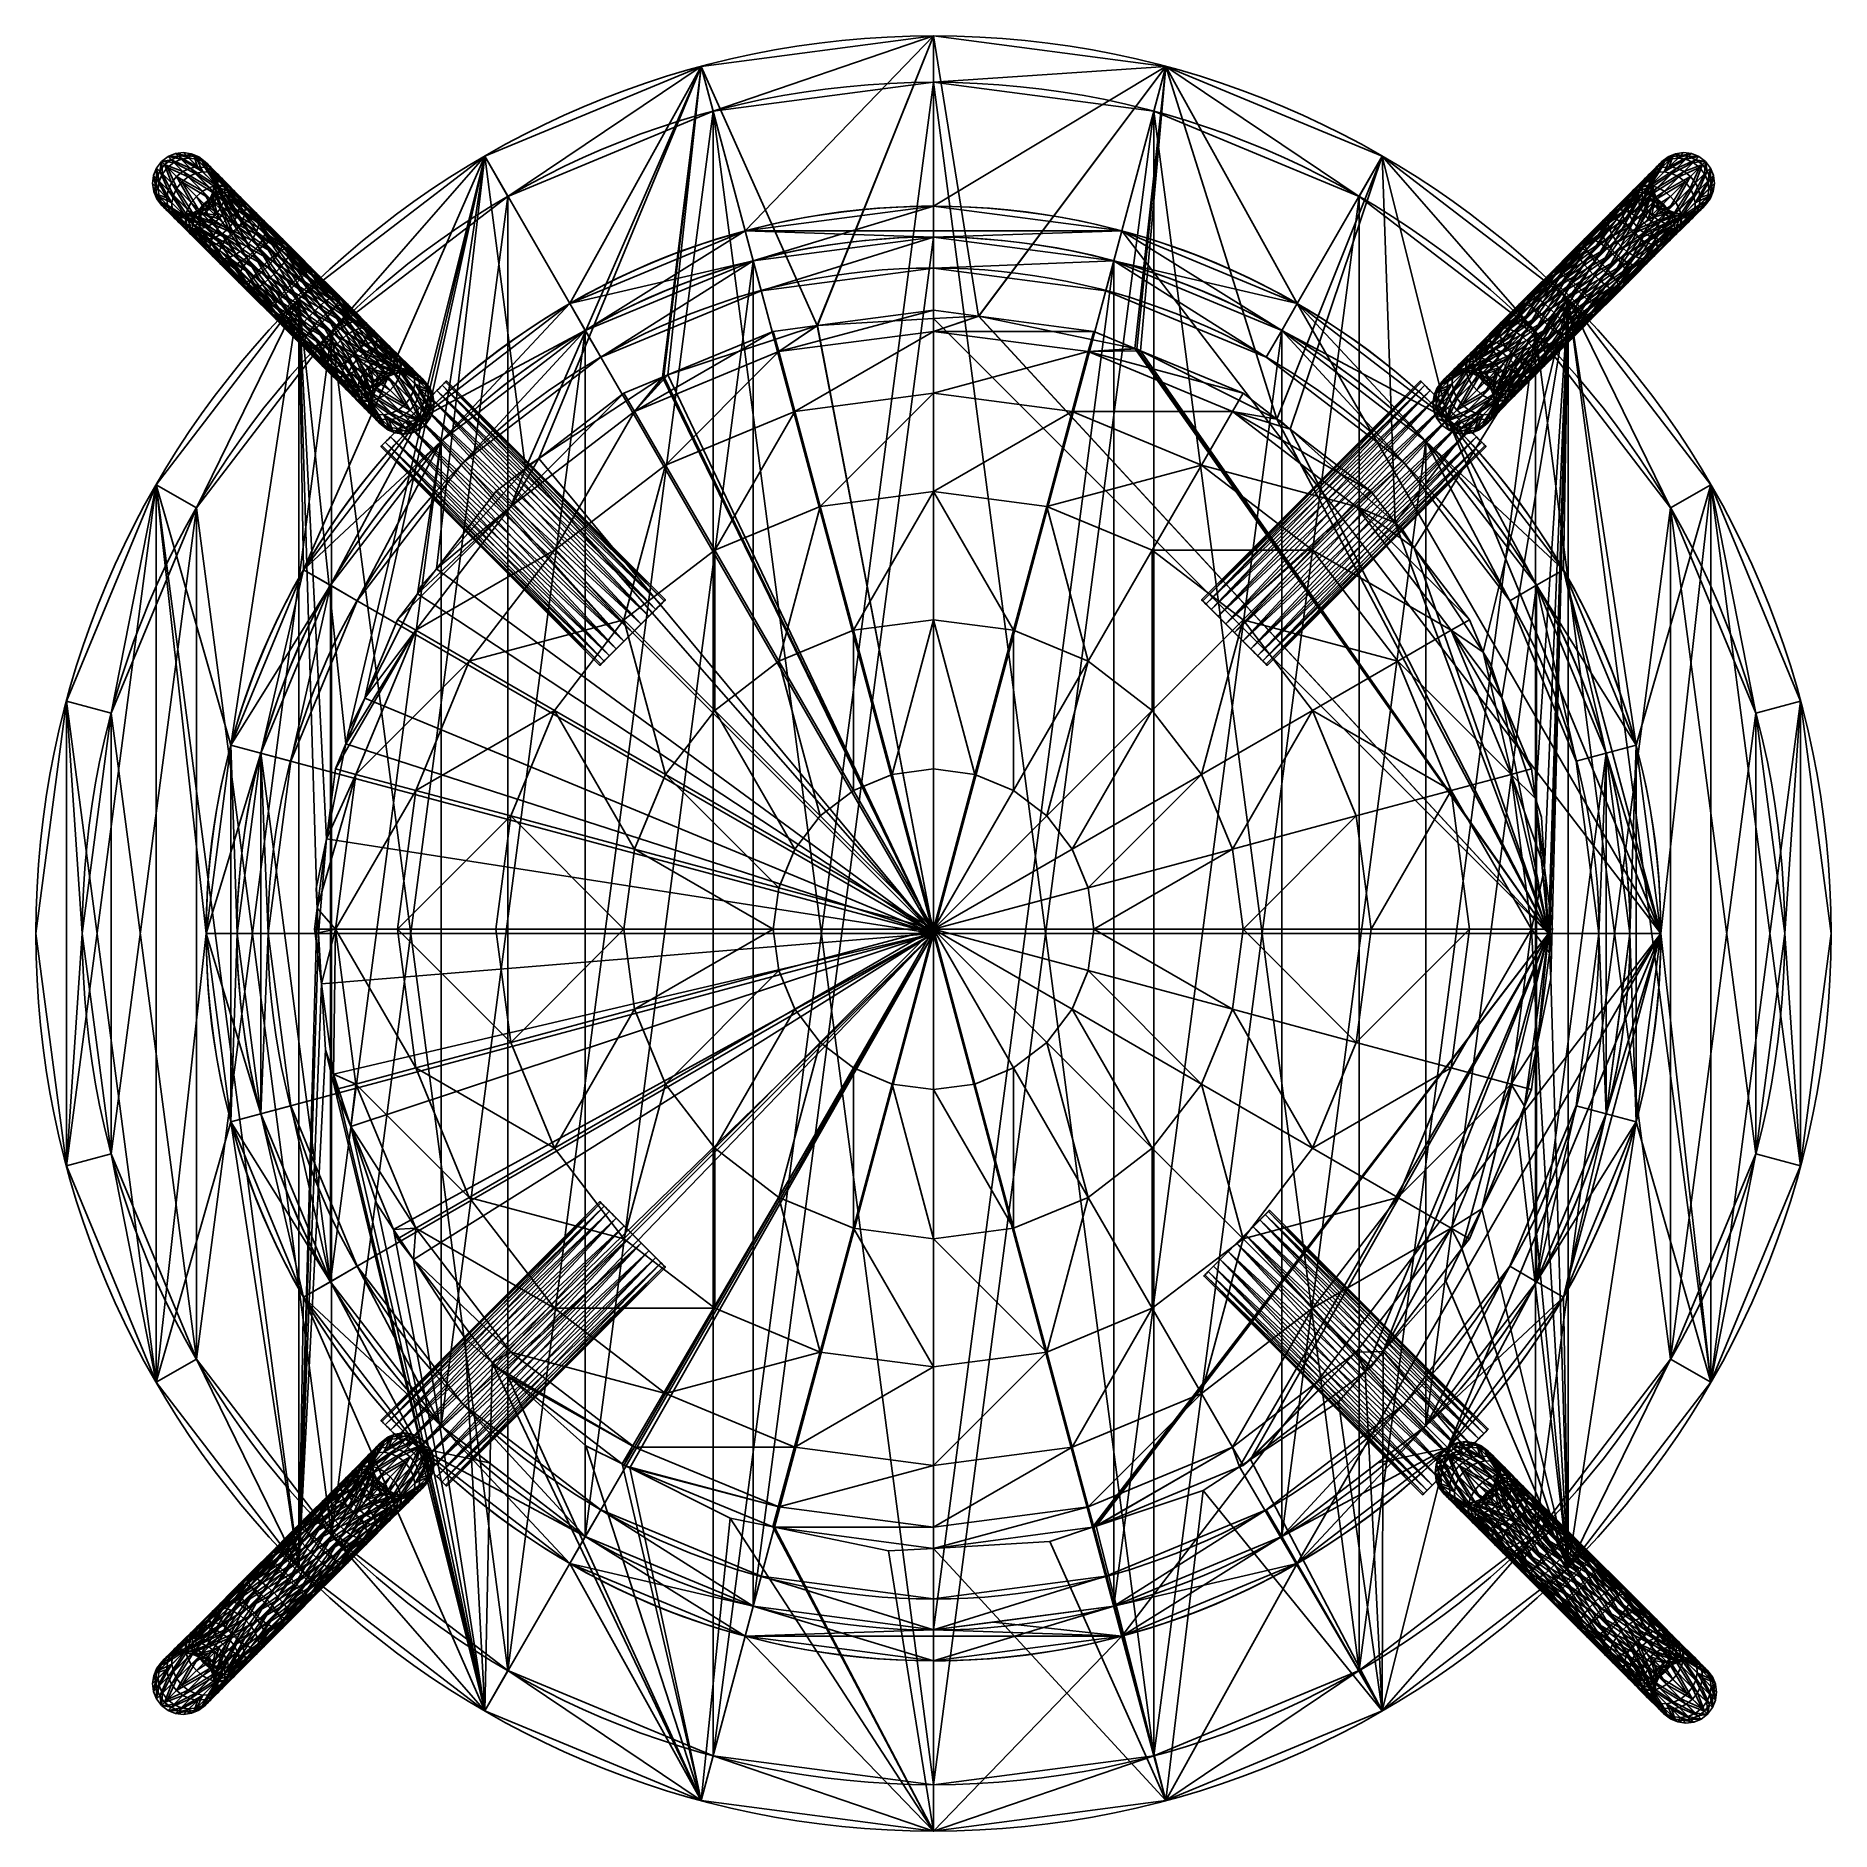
# Model space of a CAD drawing. Extents: x 0 to 116, y 0 to 116.
import ezdxf

# ---------------------------------------------------------------- set-up
doc = ezdxf.new("R2010")
doc.units = 0
doc.header["$MEASUREMENT"] = 0
doc.layers.get('0').update_dxf_attribs({"color": 13, "linetype": 'CONTINUOUS'})

# ---------------------------------------------------------------- blocks, each defined once
blk = doc.blocks.new('M6_EYE_BOLT')
for p, q in [((0, 23.04, 12.19), (0, 43.04, 12.19)), ((0.1, 23.04, 12.96), (0.1, 43.04, 12.96)), ((0.1, 23.04, 11.41), (0.1, 43.04, 11.41)), ((0.4, 23.04, 13.69), (0.4, 43.04, 13.69)), ((0.4, 23.04, 10.69), (0.4, 43.04, 10.69)), ((0.88, 23.04, 10.07), (0.88, 43.04, 10.07)), ((0.88, 23.04, 14.31), (0.88, 43.04, 14.31)), ((1.5, 23.04, 9.59), (1.5, 43.04, 9.59)), ((1.5, 23.04, 14.79), (1.5, 43.04, 14.79)), ((2.22, 23.04, 9.29), (2.22, 43.04, 9.29)), ((2.22, 23.04, 15.09), (2.22, 43.04, 15.09)), ((3, 28.04, 9.19), (3, 43.04, 9.19)), ((3, 43.04, 12.19), (3, 43.04, 9.19)), ((3, 23.61, 15.19), (3, 43.04, 15.19)), ((3.78, 23.04, 9.29), (3.78, 43.04, 9.29)), ((3.78, 23.04, 15.09), (3.78, 43.04, 15.09)), ((4.5, 23.04, 9.59), (4.5, 43.04, 9.59)), ((4.5, 23.04, 14.79), (4.5, 43.04, 14.79)), ((5.12, 23.04, 14.31), (5.12, 43.04, 14.31)), ((5.12, 23.04, 10.07), (5.12, 43.04, 10.07)), ((5.6, 23.04, 13.69), (5.6, 43.04, 13.69)), ((5.6, 23.04, 10.69), (5.6, 43.04, 10.69)), ((5.9, 23.04, 12.96), (5.9, 43.04, 12.96)), ((5.9, 23.04, 11.41), (5.9, 43.04, 11.41)), ((6, 23.04, 12.19), (6, 43.04, 12.19)), ((3, 23.67, 9.19), (3, 28.04, 9.19)), ((3, 28.04, 9.19), (3, 23.54, 8.45)), ((1.59, 23.5, 11.57), (1.28, 23.08, 11.59)), ((1.28, 22.82, 14.46), (1.59, 23.23, 14.55)), ((2, 23.81, 11.56), (1.59, 23.5, 11.57)), ((1.59, 23.23, 14.55), (2, 23.54, 14.62)), ((1.59, 23.5, 11.57), (1.59, 23.23, 14.55)), ((1.59, 22.98, 8.62), (1.59, 23.5, 11.57)), ((1.59, 22.98, 8.62), (2, 23.29, 8.53)), ((1.59, 23.23, 14.55), (1.59, 22.19, 17.36)), ((2.48, 24.01, 11.55), (2, 23.81, 11.56)), ((2, 23.81, 11.56), (2, 23.54, 14.62)), ((2, 23.29, 8.53), (2, 23.81, 11.56)), ((2, 23.54, 14.62), (2.48, 23.73, 14.67)), ((2, 23.54, 14.62), (2, 22.48, 17.51)), ((2, 23.29, 8.53), (2.48, 23.48, 8.47)), ((2, 22, 5.74), (2, 23.29, 8.53)), ((3, 24.08, 11.55), (2.48, 24.01, 11.55)), ((2.48, 24.01, 11.55), (2.48, 23.73, 14.67)), ((2.48, 23.48, 8.47), (2.48, 24.01, 11.55)), ((2.48, 23.73, 14.67), (3, 23.8, 14.68)), ((2.48, 23.73, 14.67), (2.48, 22.65, 17.6)), ((2.48, 23.48, 8.47), (3, 23.54, 8.45)), ((2.48, 22.17, 5.63), (2.48, 23.48, 8.47)), ((3.52, 24.01, 11.55), (3, 24.08, 11.55)), ((3, 24.08, 11.55), (3, 23.8, 14.68)), ((3, 23.67, 9.19), (3, 24.08, 11.55)), ((3, 23.8, 14.68), (3, 23.61, 15.19)), ((3, 23.8, 14.68), (3.52, 23.73, 14.67)), ((3, 23.04, 9.19), (3, 23.67, 9.19)), ((3, 23.54, 8.45), (3, 23.67, 9.19)), ((3, 23.04, 15.19), (3, 23.61, 15.19)), ((3, 23.61, 15.19), (3, 22.71, 17.64)), ((3, 23.54, 8.45), (3.52, 23.48, 8.47)), ((3, 22.22, 5.6), (3, 23.54, 8.45)), ((4, 23.81, 11.56), (3.52, 24.01, 11.55)), ((3.52, 24.01, 11.55), (3.52, 23.73, 14.67)), ((3.52, 23.48, 8.47), (3.52, 24.01, 11.55)), ((3.52, 23.73, 14.67), (3.52, 22.65, 17.6)), ((3.52, 23.73, 14.67), (4, 23.54, 14.62)), ((3.52, 22.17, 5.63), (3.52, 23.48, 8.47)), ((3.52, 23.48, 8.47), (4, 23.29, 8.53)), ((4.41, 23.5, 11.57), (4, 23.81, 11.56)), ((4, 23.81, 11.56), (4, 23.54, 14.62)), ((4, 23.29, 8.53), (4, 23.81, 11.56)), ((4, 23.54, 14.62), (4, 22.48, 17.51)), ((4, 23.54, 14.62), (4.41, 23.23, 14.55)), ((4, 23.29, 8.53), (4.41, 22.98, 8.62)), ((4, 22, 5.74), (4, 23.29, 8.53)), ((4.41, 23.5, 11.57), (4.41, 23.23, 14.55)), ((4.72, 23.08, 11.59), (4.41, 23.5, 11.57)), ((4.41, 22.98, 8.62), (4.41, 23.5, 11.57)), ((4.41, 23.23, 14.55), (4.72, 22.82, 14.46)), ((4.41, 23.23, 14.55), (4.41, 22.19, 17.36)), ((1.08, 22.6, 11.61), (1.01, 22.08, 11.63)), ((1.01, 21.85, 14.24), (1.08, 22.35, 14.36)), ((1.01, 21.63, 9.05), (1.08, 22.13, 8.89)), ((1.01, 22.08, 11.63), (1.08, 21.57, 11.65)), ((1.01, 22.08, 11.63), (1.01, 21.85, 14.24)), ((1.01, 21.63, 9.05), (1.01, 22.08, 11.63)), ((1.28, 23.08, 11.59), (1.08, 22.6, 11.61)), ((1.08, 22.35, 14.36), (1.28, 22.82, 14.46)), ((1.08, 22.6, 11.61), (1.08, 22.35, 14.36)), ((1.08, 22.13, 8.89), (1.08, 22.6, 11.61)), ((1.08, 22.13, 8.89), (1.28, 22.59, 8.75)), ((1.08, 22.35, 14.36), (1.08, 21.4, 16.95)), ((1.08, 20.97, 6.39), (1.08, 22.13, 8.89)), ((1.28, 23.08, 11.59), (1.28, 22.82, 14.46)), ((1.28, 22.59, 8.75), (1.28, 23.08, 11.59)), ((1.28, 22.59, 8.75), (1.59, 22.98, 8.62)), ((1.28, 22.82, 14.46), (1.28, 21.83, 17.17)), ((1.28, 21.38, 6.13), (1.28, 22.59, 8.75)), ((1.28, 21.83, 17.17), (1.59, 22.19, 17.36)), ((1.59, 21.73, 5.91), (1.59, 22.98, 8.62)), ((1.59, 22.19, 17.36), (2, 22.48, 17.51)), ((1.59, 22.19, 17.36), (1.59, 20.47, 19.81)), ((2, 22.48, 17.51), (2.48, 22.65, 17.6)), ((2, 22.48, 17.51), (2, 20.7, 20.03)), ((2, 22, 5.74), (2.48, 22.17, 5.63)), ((2.48, 22.65, 17.6), (3, 22.71, 17.64)), ((2.48, 22.65, 17.6), (2.48, 20.85, 20.16)), ((2.48, 22.17, 5.63), (3, 22.22, 5.6)), ((2.48, 20.16, 3.23), (2.48, 22.17, 5.63)), ((3, 22.71, 17.64), (3.52, 22.65, 17.6)), ((3, 22.71, 17.64), (3, 20.9, 20.21)), ((3, 22.22, 5.6), (3.52, 22.17, 5.63)), ((3, 20.21, 3.18), (3, 22.22, 5.6)), ((3.52, 22.65, 17.6), (4, 22.48, 17.51)), ((3.52, 22.65, 17.6), (3.52, 20.85, 20.16)), ((3.52, 20.16, 3.23), (3.52, 22.17, 5.63)), ((3.52, 22.17, 5.63), (4, 22, 5.74)), ((4, 22.48, 17.51), (4.41, 22.19, 17.36)), ((4, 22.48, 17.51), (4, 20.7, 20.03)), ((4.41, 22.98, 8.62), (4.72, 22.59, 8.75)), ((4.41, 21.73, 5.91), (4.41, 22.98, 8.62)), ((4.41, 22.19, 17.36), (4.72, 21.83, 17.17)), ((4.41, 22.19, 17.36), (4.41, 20.47, 19.81)), ((4.72, 23.08, 11.59), (4.72, 22.82, 14.46)), ((4.92, 22.6, 11.61), (4.72, 23.08, 11.59)), ((4.72, 22.59, 8.75), (4.72, 23.08, 11.59)), ((4.72, 22.82, 14.46), (4.92, 22.35, 14.36)), ((4.72, 22.82, 14.46), (4.72, 21.83, 17.17)), ((4.72, 21.38, 6.13), (4.72, 22.59, 8.75)), ((4.72, 22.59, 8.75), (4.92, 22.13, 8.89)), ((4.99, 22.08, 11.63), (4.92, 22.6, 11.61)), ((4.92, 22.6, 11.61), (4.92, 22.35, 14.36)), ((4.92, 22.13, 8.89), (4.92, 22.6, 11.61)), ((4.92, 22.35, 14.36), (4.92, 21.4, 16.95)), ((4.92, 22.35, 14.36), (4.99, 21.85, 14.24)), ((4.92, 20.97, 6.39), (4.92, 22.13, 8.89)), ((4.92, 22.13, 8.89), (4.99, 21.63, 9.05)), ((4.92, 21.57, 11.65), (4.99, 22.08, 11.63)), ((4.99, 22.08, 11.63), (4.99, 21.85, 14.24)), ((4.99, 21.63, 9.05), (4.99, 22.08, 11.63)), ((1.01, 21.85, 14.24), (1.01, 20.94, 16.71)), ((1.08, 21.34, 14.13), (1.01, 21.85, 14.24)), ((1.01, 20.53, 6.67), (1.01, 21.63, 9.05)), ((1.08, 21.14, 9.2), (1.01, 21.63, 9.05)), ((1.01, 20.94, 16.71), (1.08, 21.4, 16.95)), ((1.01, 20.53, 6.67), (1.08, 20.97, 6.39)), ((1.08, 20.48, 16.47), (1.01, 20.94, 16.71)), ((1.01, 20.94, 16.71), (1.01, 19.43, 18.85)), ((1.08, 21.4, 16.95), (1.28, 21.83, 17.17)), ((1.08, 21.57, 11.65), (1.08, 21.34, 14.13)), ((1.08, 21.57, 11.65), (1.28, 21.08, 11.67)), ((1.08, 21.14, 9.2), (1.08, 21.57, 11.65)), ((1.08, 21.4, 16.95), (1.08, 19.81, 19.2)), ((1.08, 20.97, 6.39), (1.28, 21.38, 6.13)), ((1.28, 20.87, 14.03), (1.08, 21.34, 14.13)), ((1.08, 21.34, 14.13), (1.08, 20.48, 16.47)), ((1.08, 20.1, 6.94), (1.08, 21.14, 9.2)), ((1.28, 20.68, 9.34), (1.08, 21.14, 9.2)), ((1.08, 19.2, 4.27), (1.08, 20.97, 6.39)), ((1.28, 21.83, 17.17), (1.28, 20.17, 19.53)), ((1.28, 21.38, 6.13), (1.59, 21.73, 5.91)), ((1.28, 19.53, 3.92), (1.28, 21.38, 6.13)), ((1.28, 21.08, 11.67), (1.28, 20.87, 14.03)), ((1.28, 21.08, 11.67), (1.59, 20.67, 11.69)), ((1.28, 20.68, 9.34), (1.28, 21.08, 11.67)), ((1.59, 21.73, 5.91), (2, 22, 5.74)), ((1.59, 19.81, 3.61), (1.59, 21.73, 5.91)), ((2, 20.03, 3.38), (2, 22, 5.74)), ((2.48, 20.85, 20.16), (3, 20.9, 20.21)), ((3, 20.9, 20.21), (3.52, 20.85, 20.16)), ((3, 20.9, 20.21), (3, 18.49, 22.22)), ((4, 22, 5.74), (4.41, 21.73, 5.91)), ((4, 20.03, 3.38), (4, 22, 5.74)), ((4.41, 19.81, 3.61), (4.41, 21.73, 5.91)), ((4.41, 21.73, 5.91), (4.72, 21.38, 6.13)), ((4.41, 20.67, 11.69), (4.72, 21.08, 11.67)), ((4.72, 21.83, 17.17), (4.92, 21.4, 16.95)), ((4.72, 21.83, 17.17), (4.72, 20.17, 19.53)), ((4.72, 21.08, 11.67), (4.92, 21.57, 11.65)), ((4.72, 19.53, 3.92), (4.72, 21.38, 6.13)), ((4.72, 21.38, 6.13), (4.92, 20.97, 6.39)), ((4.92, 21.34, 14.13), (4.72, 20.87, 14.03)), ((4.92, 21.14, 9.2), (4.72, 20.68, 9.34)), ((4.72, 21.08, 11.67), (4.72, 20.87, 14.03)), ((4.72, 20.68, 9.34), (4.72, 21.08, 11.67)), ((4.99, 21.85, 14.24), (4.92, 21.34, 14.13)), ((4.99, 21.63, 9.05), (4.92, 21.14, 9.2)), ((4.92, 21.57, 11.65), (4.92, 21.34, 14.13)), ((4.92, 21.14, 9.2), (4.92, 21.57, 11.65)), ((4.92, 21.4, 16.95), (4.99, 20.94, 16.71)), ((4.92, 21.4, 16.95), (4.92, 19.81, 19.2)), ((4.92, 21.34, 14.13), (4.92, 20.48, 16.47)), ((4.92, 20.1, 6.94), (4.92, 21.14, 9.2)), ((4.92, 20.97, 6.39), (4.99, 20.53, 6.67)), ((4.92, 19.2, 4.27), (4.92, 20.97, 6.39)), ((4.99, 20.94, 16.71), (4.92, 20.48, 16.47)), ((4.99, 21.85, 14.24), (4.99, 20.94, 16.71)), ((4.99, 20.53, 6.67), (4.99, 21.63, 9.05)), ((4.99, 20.94, 16.71), (4.99, 19.43, 18.85)), ((1.01, 18.85, 4.65), (1.01, 20.53, 6.67)), ((1.08, 20.1, 6.94), (1.01, 20.53, 6.67)), ((1.01, 19.43, 18.85), (1.08, 19.81, 19.2)), ((1.28, 20.06, 16.24), (1.08, 20.48, 16.47)), ((1.08, 20.48, 16.47), (1.08, 19.05, 18.5)), ((1.08, 19.81, 19.2), (1.28, 20.17, 19.53)), ((1.28, 19.69, 7.2), (1.08, 20.1, 6.94)), ((1.08, 18.5, 5.03), (1.08, 20.1, 6.94)), ((1.08, 19.81, 19.2), (1.08, 17.69, 20.97)), ((1.59, 20.47, 13.93), (1.28, 20.87, 14.03)), ((1.28, 20.87, 14.03), (1.28, 20.06, 16.24)), ((1.28, 19.69, 7.2), (1.28, 20.68, 9.34)), ((1.59, 20.28, 9.47), (1.28, 20.68, 9.34)), ((1.28, 20.17, 19.53), (1.59, 20.47, 19.81)), ((1.28, 20.17, 19.53), (1.28, 17.95, 21.38)), ((1.59, 19.69, 16.05), (1.28, 20.06, 16.24)), ((1.28, 20.06, 16.24), (1.28, 18.7, 18.17)), ((1.28, 19.53, 3.92), (1.59, 19.81, 3.61)), ((1.59, 20.47, 19.81), (2, 20.7, 20.03)), ((1.59, 20.67, 11.69), (1.59, 20.47, 13.93)), ((1.59, 20.67, 11.69), (2, 20.35, 11.7)), ((1.59, 20.28, 9.47), (1.59, 20.67, 11.69)), ((2, 20.16, 13.86), (1.59, 20.47, 13.93)), ((1.59, 20.47, 13.93), (1.59, 19.69, 16.05)), ((1.59, 20.47, 19.81), (1.59, 18.17, 21.73)), ((2, 19.98, 9.56), (1.59, 20.28, 9.47)), ((1.59, 19.34, 7.42), (1.59, 20.28, 9.47)), ((1.59, 19.81, 3.61), (2, 20.03, 3.38)), ((1.59, 17.36, 1.89), (1.59, 19.81, 3.61)), ((2, 20.7, 20.03), (2.48, 20.85, 20.16)), ((2, 20.7, 20.03), (2, 18.34, 22)), ((2, 20.35, 11.7), (2, 20.16, 13.86)), ((2, 20.35, 11.7), (2.48, 20.15, 11.71)), ((2, 19.98, 9.56), (2, 20.35, 11.7)), ((2.48, 19.96, 13.82), (2, 20.16, 13.86)), ((2, 20.16, 13.86), (2, 19.41, 15.9)), ((2, 20.03, 3.38), (2.48, 20.16, 3.23)), ((2, 17.51, 1.61), (2, 20.03, 3.38)), ((2, 19.07, 7.59), (2, 19.98, 9.56)), ((2.48, 19.79, 9.62), (2, 19.98, 9.56)), ((2.48, 20.85, 20.16), (2.48, 18.45, 22.17)), ((2.48, 20.16, 3.23), (3, 20.21, 3.18)), ((2.48, 17.6, 1.43), (2.48, 20.16, 3.23)), ((2.48, 20.15, 11.71), (3, 20.08, 11.71)), ((2.48, 19.96, 13.82), (2.48, 20.15, 11.71)), ((2.48, 20.15, 11.71), (2.48, 19.79, 9.62)), ((2.48, 19.23, 15.81), (2.48, 19.96, 13.82)), ((3, 19.89, 13.81), (2.48, 19.96, 13.82)), ((2.48, 19.79, 9.62), (2.48, 18.9, 7.7)), ((3, 19.73, 9.64), (2.48, 19.79, 9.62)), ((3, 20.21, 3.18), (3.52, 20.16, 3.23)), ((3, 17.64, 1.37), (3, 20.21, 3.18)), ((3, 20.08, 11.71), (3.52, 20.15, 11.71)), ((3, 20.08, 11.71), (3, 19.89, 13.81)), ((3, 19.73, 9.64), (3, 20.08, 11.71)), ((3.52, 19.96, 13.82), (3, 19.89, 13.81)), ((3, 19.89, 13.81), (3, 19.17, 15.78)), ((3.52, 19.79, 9.62), (3, 19.73, 9.64)), ((3, 18.84, 7.73), (3, 19.73, 9.64)), ((3.52, 20.85, 20.16), (4, 20.7, 20.03)), ((3.52, 20.85, 20.16), (3.52, 18.45, 22.17)), ((3.52, 20.15, 11.71), (4, 20.35, 11.7)), ((4, 20.16, 13.86), (3.52, 19.96, 13.82)), ((3.52, 17.6, 1.43), (3.52, 20.16, 3.23)), ((3.52, 20.16, 3.23), (4, 20.03, 3.38)), ((3.52, 20.15, 11.71), (3.52, 19.96, 13.82)), ((3.52, 19.79, 9.62), (3.52, 20.15, 11.71)), ((4, 19.98, 9.56), (3.52, 19.79, 9.62)), ((3.52, 19.96, 13.82), (3.52, 19.23, 15.81)), ((3.52, 18.9, 7.7), (3.52, 19.79, 9.62)), ((4, 20.7, 20.03), (4.41, 20.47, 19.81)), ((4, 20.7, 20.03), (4, 18.34, 22)), ((4, 20.35, 11.7), (4.41, 20.67, 11.69)), ((4.41, 20.47, 13.93), (4, 20.16, 13.86)), ((4, 20.35, 11.7), (4, 20.16, 13.86)), ((4, 19.98, 9.56), (4, 20.35, 11.7)), ((4.41, 20.28, 9.47), (4, 19.98, 9.56)), ((4, 20.16, 13.86), (4, 19.41, 15.9)), ((4, 17.51, 1.61), (4, 20.03, 3.38)), ((4, 20.03, 3.38), (4.41, 19.81, 3.61)), ((4, 19.07, 7.59), (4, 19.98, 9.56)), ((4.72, 20.87, 14.03), (4.41, 20.47, 13.93)), ((4.72, 20.68, 9.34), (4.41, 20.28, 9.47)), ((4.41, 20.67, 11.69), (4.41, 20.47, 13.93)), ((4.41, 20.28, 9.47), (4.41, 20.67, 11.69)), ((4.41, 20.47, 13.93), (4.41, 19.69, 16.05)), ((4.41, 20.47, 19.81), (4.72, 20.17, 19.53)), ((4.41, 20.47, 19.81), (4.41, 18.17, 21.73)), ((4.41, 19.34, 7.42), (4.41, 20.28, 9.47)), ((4.72, 20.06, 16.24), (4.41, 19.69, 16.05)), ((4.41, 17.36, 1.89), (4.41, 19.81, 3.61)), ((4.41, 19.81, 3.61), (4.72, 19.53, 3.92)), ((4.72, 20.87, 14.03), (4.72, 20.06, 16.24)), ((4.72, 19.69, 7.2), (4.72, 20.68, 9.34)), ((4.92, 20.48, 16.47), (4.72, 20.06, 16.24)), ((4.72, 20.17, 19.53), (4.92, 19.81, 19.2)), ((4.72, 20.17, 19.53), (4.72, 17.95, 21.38)), ((4.92, 20.1, 6.94), (4.72, 19.69, 7.2)), ((4.72, 20.06, 16.24), (4.72, 18.7, 18.17)), ((4.99, 20.53, 6.67), (4.92, 20.1, 6.94)), ((4.92, 20.48, 16.47), (4.92, 19.05, 18.5)), ((4.92, 18.5, 5.03), (4.92, 20.1, 6.94)), ((4.92, 19.81, 19.2), (4.99, 19.43, 18.85)), ((4.92, 19.81, 19.2), (4.92, 17.69, 20.97)), ((4.99, 18.85, 4.65), (4.99, 20.53, 6.67)), ((1.08, 19.05, 18.5), (1.01, 19.43, 18.85)), ((1.01, 19.43, 18.85), (1.01, 17.42, 20.53)), ((1.01, 18.85, 4.65), (1.08, 19.2, 4.27)), ((1.01, 16.71, 3.14), (1.01, 18.85, 4.65)), ((1.08, 18.5, 5.03), (1.01, 18.85, 4.65)), ((1.08, 19.2, 4.27), (1.28, 19.53, 3.92)), ((1.08, 16.95, 2.68), (1.08, 19.2, 4.27)), ((1.28, 18.7, 18.17), (1.08, 19.05, 18.5)), ((1.08, 19.05, 18.5), (1.08, 17.14, 20.1)), ((1.59, 19.34, 7.42), (1.28, 19.69, 7.2)), ((1.28, 18.17, 5.39), (1.28, 19.69, 7.2)), ((1.28, 17.17, 2.25), (1.28, 19.53, 3.92)), ((1.59, 18.39, 17.89), (1.28, 18.7, 18.17)), ((1.28, 18.7, 18.17), (1.28, 16.88, 19.69)), ((2, 19.41, 15.9), (1.59, 19.69, 16.05)), ((1.59, 19.69, 16.05), (1.59, 18.39, 17.89)), ((2, 19.07, 7.59), (1.59, 19.34, 7.42)), ((1.59, 17.89, 5.69), (1.59, 19.34, 7.42)), ((2.48, 19.23, 15.81), (2, 19.41, 15.9)), ((2, 19.41, 15.9), (2, 18.16, 17.68)), ((2.48, 18.9, 7.7), (2, 19.07, 7.59)), ((2, 17.68, 5.92), (2, 19.07, 7.59)), ((3, 19.17, 15.78), (2.48, 19.23, 15.81)), ((2.48, 18.01, 17.54), (2.48, 19.23, 15.81)), ((2.48, 18.9, 7.7), (2.48, 17.54, 6.07)), ((3, 18.84, 7.73), (2.48, 18.9, 7.7)), ((3.52, 19.23, 15.81), (3, 19.17, 15.78)), ((3, 19.17, 15.78), (3, 17.96, 17.5)), ((3.52, 18.9, 7.7), (3, 18.84, 7.73)), ((3, 17.5, 6.12), (3, 18.84, 7.73)), ((4, 19.41, 15.9), (3.52, 19.23, 15.81)), ((3.52, 19.23, 15.81), (3.52, 18.01, 17.54)), ((4, 19.07, 7.59), (3.52, 18.9, 7.7)), ((3.52, 17.54, 6.07), (3.52, 18.9, 7.7)), ((4.41, 19.69, 16.05), (4, 19.41, 15.9)), ((4, 19.41, 15.9), (4, 18.16, 17.68)), ((4.41, 19.34, 7.42), (4, 19.07, 7.59)), ((4, 17.68, 5.92), (4, 19.07, 7.59)), ((4.41, 19.69, 16.05), (4.41, 18.39, 17.89)), ((4.72, 19.69, 7.2), (4.41, 19.34, 7.42)), ((4.41, 17.89, 5.69), (4.41, 19.34, 7.42)), ((4.72, 18.7, 18.17), (4.41, 18.39, 17.89)), ((4.72, 18.17, 5.39), (4.72, 19.69, 7.2)), ((4.72, 19.53, 3.92), (4.92, 19.2, 4.27)), ((4.72, 17.17, 2.25), (4.72, 19.53, 3.92)), ((4.92, 19.05, 18.5), (4.72, 18.7, 18.17)), ((4.72, 18.7, 18.17), (4.72, 16.88, 19.69)), ((4.99, 19.43, 18.85), (4.92, 19.05, 18.5)), ((4.92, 19.2, 4.27), (4.99, 18.85, 4.65)), ((4.92, 16.95, 2.68), (4.92, 19.2, 4.27)), ((4.92, 19.05, 18.5), (4.92, 17.14, 20.1)), ((4.99, 18.85, 4.65), (4.92, 18.5, 5.03)), ((4.99, 19.43, 18.85), (4.99, 17.42, 20.53)), ((4.99, 16.71, 3.14), (4.99, 18.85, 4.65)), ((1.01, 17.42, 20.53), (1.08, 17.69, 20.97)), ((1.08, 17.14, 20.1), (1.01, 17.42, 20.53)), ((1.01, 17.42, 20.53), (1.01, 15.03, 21.63)), ((1.08, 16.47, 3.6), (1.08, 18.5, 5.03)), ((1.28, 18.17, 5.39), (1.08, 18.5, 5.03)), ((1.08, 17.69, 20.97), (1.28, 17.95, 21.38)), ((1.08, 17.69, 20.97), (1.08, 15.19, 22.13)), ((1.28, 17.95, 21.38), (1.59, 18.17, 21.73)), ((1.59, 17.89, 5.69), (1.28, 18.17, 5.39)), ((1.28, 16.24, 4.02), (1.28, 18.17, 5.39)), ((1.28, 17.95, 21.38), (1.28, 15.33, 22.59)), ((2, 18.16, 17.68), (1.59, 18.39, 17.89)), ((1.59, 18.39, 17.89), (1.59, 16.66, 19.34)), ((1.59, 18.17, 21.73), (2, 18.34, 22)), ((1.59, 18.17, 21.73), (1.59, 15.46, 22.98)), ((1.59, 16.05, 4.39), (1.59, 17.89, 5.69)), ((2, 17.68, 5.92), (1.59, 17.89, 5.69)), ((1.59, 17.36, 1.89), (2, 17.51, 1.61)), ((2, 18.34, 22), (2.48, 18.45, 22.17)), ((2, 18.34, 22), (2, 15.55, 23.29)), ((2.48, 18.01, 17.54), (2, 18.16, 17.68)), ((2, 18.16, 17.68), (2, 16.49, 19.07)), ((2.48, 17.54, 6.07), (2, 17.68, 5.92)), ((2, 15.9, 4.67), (2, 17.68, 5.92)), ((2, 17.51, 1.61), (2.48, 17.6, 1.43)), ((2, 14.62, 0.54), (2, 17.51, 1.61)), ((2.48, 18.45, 22.17), (3, 18.49, 22.22)), ((2.48, 18.45, 22.17), (2.48, 15.61, 23.48)), ((3, 17.96, 17.5), (2.48, 18.01, 17.54)), ((2.48, 16.38, 18.9), (2.48, 18.01, 17.54)), ((2.48, 17.6, 1.43), (3, 17.64, 1.37)), ((2.48, 14.67, 0.35), (2.48, 17.6, 1.43)), ((3, 17.5, 6.12), (2.48, 17.54, 6.07)), ((2.48, 17.54, 6.07), (2.48, 15.81, 4.85)), ((3, 18.49, 22.22), (3.52, 18.45, 22.17)), ((3, 18.49, 22.22), (3, 15.63, 23.54)), ((3.52, 18.01, 17.54), (3, 17.96, 17.5)), ((3, 17.96, 17.5), (3, 16.35, 18.84)), ((3, 14.68, 0.28), (3, 17.64, 1.37)), ((3, 17.64, 1.37), (3.52, 17.6, 1.43)), ((3.52, 17.54, 6.07), (3, 17.5, 6.12)), ((3, 15.78, 4.91), (3, 17.5, 6.12)), ((3.52, 18.45, 22.17), (4, 18.34, 22)), ((3.52, 18.45, 22.17), (3.52, 15.61, 23.48)), ((4, 18.16, 17.68), (3.52, 18.01, 17.54)), ((3.52, 18.01, 17.54), (3.52, 16.38, 18.9)), ((4, 17.68, 5.92), (3.52, 17.54, 6.07)), ((3.52, 17.6, 1.43), (4, 17.51, 1.61)), ((3.52, 14.67, 0.35), (3.52, 17.6, 1.43)), ((3.52, 15.81, 4.85), (3.52, 17.54, 6.07)), ((4.41, 18.39, 17.89), (4, 18.16, 17.68)), ((4, 18.34, 22), (4.41, 18.17, 21.73)), ((4, 18.34, 22), (4, 15.55, 23.29)), ((4, 18.16, 17.68), (4, 16.49, 19.07)), ((4.41, 17.89, 5.69), (4, 17.68, 5.92)), ((4, 15.9, 4.67), (4, 17.68, 5.92)), ((4, 14.62, 0.54), (4, 17.51, 1.61)), ((4, 17.51, 1.61), (4.41, 17.36, 1.89)), ((4.41, 18.39, 17.89), (4.41, 16.66, 19.34)), ((4.41, 18.17, 21.73), (4.72, 17.95, 21.38)), ((4.41, 18.17, 21.73), (4.41, 15.46, 22.98)), ((4.72, 18.17, 5.39), (4.41, 17.89, 5.69)), ((4.41, 16.05, 4.39), (4.41, 17.89, 5.69)), ((4.92, 18.5, 5.03), (4.72, 18.17, 5.39)), ((4.72, 16.24, 4.02), (4.72, 18.17, 5.39)), ((4.72, 17.95, 21.38), (4.92, 17.69, 20.97)), ((4.72, 17.95, 21.38), (4.72, 15.33, 22.59)), ((4.92, 16.47, 3.6), (4.92, 18.5, 5.03)), ((4.92, 17.69, 20.97), (4.99, 17.42, 20.53)), ((4.92, 17.69, 20.97), (4.92, 15.19, 22.13)), ((4.99, 17.42, 20.53), (4.92, 17.14, 20.1)), ((4.99, 17.42, 20.53), (4.99, 15.03, 21.63)), ((1.01, 16.71, 3.14), (1.08, 16.95, 2.68)), ((1.01, 14.24, 2.23), (1.01, 16.71, 3.14)), ((1.08, 16.47, 3.6), (1.01, 16.71, 3.14)), ((1.08, 16.95, 2.68), (1.28, 17.17, 2.25)), ((1.28, 16.88, 19.69), (1.08, 17.14, 20.1)), ((1.08, 17.14, 20.1), (1.08, 14.88, 21.14)), ((1.08, 14.36, 1.73), (1.08, 16.95, 2.68)), ((1.08, 14.13, 2.74), (1.08, 16.47, 3.6)), ((1.28, 16.24, 4.02), (1.08, 16.47, 3.6)), ((1.28, 17.17, 2.25), (1.59, 17.36, 1.89)), ((1.28, 14.46, 1.26), (1.28, 17.17, 2.25)), ((1.59, 16.66, 19.34), (1.28, 16.88, 19.69)), ((1.28, 16.88, 19.69), (1.28, 14.74, 20.68)), ((1.59, 16.05, 4.39), (1.28, 16.24, 4.02)), ((1.28, 14.03, 3.21), (1.28, 16.24, 4.02)), ((1.59, 14.55, 0.85), (1.59, 17.36, 1.89)), ((2, 16.49, 19.07), (1.59, 16.66, 19.34)), ((1.59, 16.66, 19.34), (1.59, 14.61, 20.28)), ((2.48, 16.38, 18.9), (2, 16.49, 19.07)), ((2, 16.49, 19.07), (2, 14.52, 19.98)), ((3, 16.35, 18.84), (2.48, 16.38, 18.9)), ((2.48, 14.46, 19.79), (2.48, 16.38, 18.9)), ((3.52, 16.38, 18.9), (3, 16.35, 18.84)), ((3, 16.35, 18.84), (3, 14.44, 19.73)), ((4, 16.49, 19.07), (3.52, 16.38, 18.9)), ((3.52, 16.38, 18.9), (3.52, 14.46, 19.79)), ((4.41, 16.66, 19.34), (4, 16.49, 19.07)), ((4, 16.49, 19.07), (4, 14.52, 19.98)), ((4.41, 14.55, 0.85), (4.41, 17.36, 1.89)), ((4.41, 17.36, 1.89), (4.72, 17.17, 2.25)), ((4.72, 16.88, 19.69), (4.41, 16.66, 19.34)), ((4.41, 16.66, 19.34), (4.41, 14.61, 20.28)), ((4.72, 16.24, 4.02), (4.41, 16.05, 4.39)), ((4.72, 14.46, 1.26), (4.72, 17.17, 2.25)), ((4.72, 17.17, 2.25), (4.92, 16.95, 2.68)), ((4.92, 17.14, 20.1), (4.72, 16.88, 19.69)), ((4.72, 16.88, 19.69), (4.72, 14.74, 20.68)), ((4.92, 16.47, 3.6), (4.72, 16.24, 4.02)), ((4.72, 14.03, 3.21), (4.72, 16.24, 4.02)), ((4.92, 17.14, 20.1), (4.92, 14.88, 21.14)), ((4.92, 16.95, 2.68), (4.99, 16.71, 3.14)), ((4.92, 14.36, 1.73), (4.92, 16.95, 2.68)), ((4.99, 16.71, 3.14), (4.92, 16.47, 3.6)), ((4.92, 14.13, 2.74), (4.92, 16.47, 3.6)), ((4.99, 14.24, 2.23), (4.99, 16.71, 3.14)), ((1.01, 15.03, 21.63), (1.08, 15.19, 22.13)), ((1.08, 15.19, 22.13), (1.28, 15.33, 22.59)), ((1.08, 15.19, 22.13), (1.08, 12.47, 22.6)), ((1.28, 15.33, 22.59), (1.59, 15.46, 22.98)), ((1.28, 15.33, 22.59), (1.28, 12.49, 23.08)), ((1.59, 13.93, 3.61), (1.59, 16.05, 4.39)), ((2, 15.9, 4.67), (1.59, 16.05, 4.39)), ((1.59, 15.46, 22.98), (2, 15.55, 23.29)), ((1.59, 15.46, 22.98), (1.59, 12.51, 23.5)), ((2.48, 15.81, 4.85), (2, 15.9, 4.67)), ((2, 13.86, 3.92), (2, 15.9, 4.67)), ((2, 15.55, 23.29), (2.48, 15.61, 23.48)), ((2, 15.55, 23.29), (2, 12.52, 23.81)), ((2.48, 15.81, 4.85), (2.48, 13.82, 4.12)), ((3, 15.78, 4.91), (2.48, 15.81, 4.85)), ((2.48, 15.61, 23.48), (3, 15.63, 23.54)), ((2.48, 15.61, 23.48), (2.48, 12.53, 24.01)), ((3.52, 15.81, 4.85), (3, 15.78, 4.91)), ((3, 13.81, 4.19), (3, 15.78, 4.91)), ((3, 15.63, 23.54), (3, 12.53, 24.08)), ((3, 15.63, 23.54), (3.52, 15.61, 23.48)), ((4, 15.9, 4.67), (3.52, 15.81, 4.85)), ((3.52, 13.82, 4.12), (3.52, 15.81, 4.85)), ((3.52, 15.61, 23.48), (4, 15.55, 23.29)), ((3.52, 15.61, 23.48), (3.52, 12.53, 24.01)), ((4.41, 16.05, 4.39), (4, 15.9, 4.67)), ((4, 13.86, 3.92), (4, 15.9, 4.67)), ((4, 15.55, 23.29), (4.41, 15.46, 22.98)), ((4, 15.55, 23.29), (4, 12.52, 23.81)), ((4.41, 13.93, 3.61), (4.41, 16.05, 4.39)), ((4.41, 15.46, 22.98), (4.72, 15.33, 22.59)), ((4.41, 15.46, 22.98), (4.41, 12.51, 23.5)), ((4.72, 15.33, 22.59), (4.92, 15.19, 22.13)), ((4.72, 15.33, 22.59), (4.72, 12.49, 23.08)), ((4.92, 15.19, 22.13), (4.99, 15.03, 21.63)), ((4.92, 15.19, 22.13), (4.92, 12.47, 22.6)), ((1.08, 14.88, 21.14), (1.01, 15.03, 21.63)), ((1.01, 15.03, 21.63), (1.01, 12.45, 22.08)), ((1.01, 14.24, 2.23), (1.08, 14.36, 1.73)), ((1.01, 11.63, 2), (1.01, 14.24, 2.23)), ((1.08, 14.13, 2.74), (1.01, 14.24, 2.23)), ((1.28, 14.74, 20.68), (1.08, 14.88, 21.14)), ((1.08, 14.88, 21.14), (1.08, 12.43, 21.57)), ((1.08, 14.36, 1.73), (1.28, 14.46, 1.26)), ((1.08, 11.61, 1.48), (1.08, 14.36, 1.73)), ((1.08, 11.65, 2.52), (1.08, 14.13, 2.74)), ((1.28, 14.03, 3.21), (1.08, 14.13, 2.74)), ((1.28, 14.74, 20.68), (1.28, 12.41, 21.08)), ((1.59, 14.61, 20.28), (1.28, 14.74, 20.68)), ((1.28, 14.46, 1.26), (1.59, 14.55, 0.85)), ((1.28, 11.59, 1), (1.28, 14.46, 1.26)), ((1.59, 13.93, 3.61), (1.28, 14.03, 3.21)), ((1.28, 11.67, 3), (1.28, 14.03, 3.21)), ((1.59, 14.55, 0.85), (2, 14.62, 0.54)), ((1.59, 14.61, 20.28), (1.59, 12.39, 20.67)), ((2, 14.52, 19.98), (1.59, 14.61, 20.28)), ((1.59, 11.57, 0.59), (1.59, 14.55, 0.85)), ((1.59, 11.69, 3.41), (1.59, 13.93, 3.61)), ((2, 13.86, 3.92), (1.59, 13.93, 3.61)), ((2, 14.62, 0.54), (2.48, 14.67, 0.35)), ((2, 11.56, 0.27), (2, 14.62, 0.54)), ((2, 14.52, 19.98), (2, 12.38, 20.35)), ((2.48, 14.46, 19.79), (2, 14.52, 19.98)), ((2.48, 14.67, 0.35), (3, 14.68, 0.28)), ((2.48, 11.55, 0.07), (2.48, 14.67, 0.35)), ((2.48, 12.37, 20.15), (2.48, 14.46, 19.79)), ((3, 14.44, 19.73), (2.48, 14.46, 19.79)), ((3, 11.55), (3, 14.68, 0.28)), ((3, 14.68, 0.28), (3.52, 14.67, 0.35)), ((3.52, 14.46, 19.79), (3, 14.44, 19.73)), ((3, 14.44, 19.73), (3, 12.37, 20.08)), ((3.52, 11.55, 0.07), (3.52, 14.67, 0.35)), ((3.52, 14.67, 0.35), (4, 14.62, 0.54)), ((4, 14.52, 19.98), (3.52, 14.46, 19.79)), ((3.52, 14.46, 19.79), (3.52, 12.37, 20.15)), ((4, 11.56, 0.27), (4, 14.62, 0.54)), ((4, 14.62, 0.54), (4.41, 14.55, 0.85)), ((4.41, 14.61, 20.28), (4, 14.52, 19.98)), ((4, 14.52, 19.98), (4, 12.38, 20.35)), ((4.41, 13.93, 3.61), (4, 13.86, 3.92)), ((4.72, 14.74, 20.68), (4.41, 14.61, 20.28)), ((4.41, 14.61, 20.28), (4.41, 12.39, 20.67)), ((4.41, 11.57, 0.59), (4.41, 14.55, 0.85)), ((4.41, 14.55, 0.85), (4.72, 14.46, 1.26)), ((4.72, 14.03, 3.21), (4.41, 13.93, 3.61)), ((4.41, 11.69, 3.41), (4.41, 13.93, 3.61)), ((4.92, 14.88, 21.14), (4.72, 14.74, 20.68)), ((4.72, 14.74, 20.68), (4.72, 12.41, 21.08)), ((4.72, 14.46, 1.26), (4.92, 14.36, 1.73)), ((4.72, 11.59, 1), (4.72, 14.46, 1.26)), ((4.92, 14.13, 2.74), (4.72, 14.03, 3.21)), ((4.72, 11.67, 3), (4.72, 14.03, 3.21)), ((4.99, 15.03, 21.63), (4.92, 14.88, 21.14)), ((4.92, 14.88, 21.14), (4.92, 12.43, 21.57)), ((4.92, 14.36, 1.73), (4.99, 14.24, 2.23)), ((4.92, 11.61, 1.48), (4.92, 14.36, 1.73)), ((4.99, 14.24, 2.23), (4.92, 14.13, 2.74)), ((4.92, 11.65, 2.52), (4.92, 14.13, 2.74)), ((4.99, 15.03, 21.63), (4.99, 12.45, 22.08)), ((4.99, 11.63, 2), (4.99, 14.24, 2.23)), ((2.48, 13.82, 4.12), (2, 13.86, 3.92)), ((2, 11.7, 3.73), (2, 13.86, 3.92)), ((3, 13.81, 4.19), (2.48, 13.82, 4.12)), ((2.48, 13.82, 4.12), (2.48, 11.71, 3.93)), ((3.52, 13.82, 4.12), (3, 13.81, 4.19)), ((3, 11.71, 4), (3, 13.81, 4.19)), ((4, 13.86, 3.92), (3.52, 13.82, 4.12)), ((3.52, 11.71, 3.93), (3.52, 13.82, 4.12)), ((4, 11.7, 3.73), (4, 13.86, 3.92)), ((1.01, 12.45, 22.08), (1.08, 12.47, 22.6)), ((1.08, 12.43, 21.57), (1.01, 12.45, 22.08)), ((1.01, 12.45, 22.08), (1.01, 9.84, 21.85)), ((1.08, 11.65, 2.52), (1.01, 11.63, 2)), ((1.01, 11.63, 2), (1.08, 11.61, 1.48)), ((1.01, 9.05, 2.45), (1.01, 11.63, 2)), ((1.08, 12.47, 22.6), (1.28, 12.49, 23.08)), ((1.08, 12.47, 22.6), (1.08, 9.72, 22.35)), ((1.28, 12.41, 21.08), (1.08, 12.43, 21.57)), ((1.08, 12.43, 21.57), (1.08, 9.95, 21.34)), ((1.28, 11.67, 3), (1.08, 11.65, 2.52)), ((1.08, 9.2, 2.94), (1.08, 11.65, 2.52)), ((1.08, 8.89, 1.95), (1.08, 11.61, 1.48)), ((1.08, 11.61, 1.48), (1.28, 11.59, 1)), ((1.28, 12.49, 23.08), (1.59, 12.51, 23.5)), ((1.28, 12.49, 23.08), (1.28, 9.62, 22.82)), ((1.59, 12.39, 20.67), (1.28, 12.41, 21.08)), ((1.28, 12.41, 21.08), (1.28, 10.06, 20.87)), ((1.59, 11.69, 3.41), (1.28, 11.67, 3)), ((1.28, 9.34, 3.4), (1.28, 11.67, 3)), ((1.59, 12.51, 23.5), (2, 12.52, 23.81)), ((1.59, 12.51, 23.5), (1.59, 9.53, 23.23)), ((2, 12.38, 20.35), (1.59, 12.39, 20.67)), ((1.59, 12.39, 20.67), (1.59, 10.15, 20.47)), ((2, 11.7, 3.73), (1.59, 11.69, 3.41)), ((1.59, 9.47, 3.8), (1.59, 11.69, 3.41)), ((2, 12.52, 23.81), (2.48, 12.53, 24.01)), ((2, 12.52, 23.81), (2, 9.46, 23.54)), ((2.48, 12.37, 20.15), (2, 12.38, 20.35)), ((2, 12.38, 20.35), (2, 10.22, 20.16)), ((2.48, 11.71, 3.93), (2, 11.7, 3.73)), ((2, 9.56, 4.1), (2, 11.7, 3.73)), ((2.48, 12.53, 24.01), (3, 12.53, 24.08)), ((2.48, 12.53, 24.01), (2.48, 9.41, 23.73)), ((3, 12.37, 20.08), (2.48, 12.37, 20.15)), ((2.48, 10.26, 19.96), (2.48, 12.37, 20.15)), ((2.48, 11.71, 3.93), (2.48, 9.62, 4.29)), ((3, 11.71, 4), (2.48, 11.71, 3.93)), ((3, 12.53, 24.08), (3, 9.4, 23.8)), ((3, 12.53, 24.08), (3.52, 12.53, 24.01)), ((3.52, 12.37, 20.15), (3, 12.37, 20.08)), ((3, 12.37, 20.08), (3, 10.28, 19.89)), ((3, 9.64, 4.36), (3, 11.71, 4)), ((3.52, 11.71, 3.93), (3, 11.71, 4)), ((3.52, 12.53, 24.01), (4, 12.52, 23.81)), ((3.52, 12.53, 24.01), (3.52, 9.41, 23.73)), ((4, 12.38, 20.35), (3.52, 12.37, 20.15)), ((3.52, 12.37, 20.15), (3.52, 10.26, 19.96)), ((3.52, 9.62, 4.29), (3.52, 11.71, 3.93)), ((4, 11.7, 3.73), (3.52, 11.71, 3.93)), ((4, 12.52, 23.81), (4, 9.46, 23.54)), ((4, 12.52, 23.81), (4.41, 12.51, 23.5)), ((4.41, 12.39, 20.67), (4, 12.38, 20.35)), ((4, 12.38, 20.35), (4, 10.22, 20.16)), ((4, 9.56, 4.1), (4, 11.7, 3.73)), ((4.41, 11.69, 3.41), (4, 11.7, 3.73)), ((4.41, 12.51, 23.5), (4.72, 12.49, 23.08)), ((4.41, 12.51, 23.5), (4.41, 9.53, 23.23)), ((4.72, 12.41, 21.08), (4.41, 12.39, 20.67)), ((4.41, 12.39, 20.67), (4.41, 10.15, 20.47)), ((4.72, 11.67, 3), (4.41, 11.69, 3.41)), ((4.41, 9.47, 3.8), (4.41, 11.69, 3.41)), ((4.72, 12.49, 23.08), (4.72, 9.62, 22.82)), ((4.72, 12.49, 23.08), (4.92, 12.47, 22.6)), ((4.92, 12.43, 21.57), (4.72, 12.41, 21.08)), ((4.72, 12.41, 21.08), (4.72, 10.06, 20.87)), ((4.72, 9.34, 3.4), (4.72, 11.67, 3)), ((4.92, 11.65, 2.52), (4.72, 11.67, 3)), ((4.72, 11.59, 1), (4.92, 11.61, 1.48)), ((4.92, 12.47, 22.6), (4.92, 9.72, 22.35)), ((4.92, 12.47, 22.6), (4.99, 12.45, 22.08)), ((4.99, 12.45, 22.08), (4.92, 12.43, 21.57)), ((4.92, 12.43, 21.57), (4.92, 9.95, 21.34)), ((4.92, 9.2, 2.94), (4.92, 11.65, 2.52)), ((4.99, 11.63, 2), (4.92, 11.65, 2.52)), ((4.92, 11.61, 1.48), (4.99, 11.63, 2)), ((4.92, 8.89, 1.95), (4.92, 11.61, 1.48)), ((4.99, 12.45, 22.08), (4.99, 9.84, 21.85)), ((4.99, 9.05, 2.45), (4.99, 11.63, 2)), ((1.28, 8.75, 1.49), (1.28, 11.59, 1)), ((1.28, 11.59, 1), (1.59, 11.57, 0.59)), ((1.59, 11.57, 0.59), (2, 11.56, 0.27)), ((1.59, 8.62, 1.1), (1.59, 11.57, 0.59)), ((2, 8.53, 0.79), (2, 11.56, 0.27)), ((2, 11.56, 0.27), (2.48, 11.55, 0.07)), ((2.48, 11.55, 0.07), (3, 11.55)), ((2.48, 8.47, 0.6), (2.48, 11.55, 0.07)), ((3, 11.55), (3.52, 11.55, 0.07)), ((3, 8.45, 0.54), (3, 11.55)), ((3.52, 11.55, 0.07), (4, 11.56, 0.27)), ((3.52, 8.47, 0.6), (3.52, 11.55, 0.07)), ((4, 11.56, 0.27), (4.41, 11.57, 0.59)), ((4, 8.53, 0.79), (4, 11.56, 0.27)), ((4.41, 11.57, 0.59), (4.72, 11.59, 1)), ((4.41, 8.62, 1.1), (4.41, 11.57, 0.59)), ((4.72, 8.75, 1.49), (4.72, 11.59, 1)), ((1.08, 9.95, 21.34), (1.01, 9.84, 21.85)), ((1.01, 9.84, 21.85), (1.08, 9.72, 22.35)), ((1.01, 9.84, 21.85), (1.01, 7.37, 20.94)), ((1.28, 10.06, 20.87), (1.08, 9.95, 21.34)), ((1.08, 9.95, 21.34), (1.08, 7.61, 20.48)), ((1.08, 9.72, 22.35), (1.28, 9.62, 22.82)), ((1.08, 9.72, 22.35), (1.08, 7.13, 21.4)), ((1.28, 9.34, 3.4), (1.08, 9.2, 2.94)), ((1.59, 10.15, 20.47), (1.28, 10.06, 20.87)), ((1.28, 10.06, 20.87), (1.28, 7.84, 20.06)), ((1.28, 9.62, 22.82), (1.59, 9.53, 23.23)), ((1.28, 9.62, 22.82), (1.28, 6.91, 21.83)), ((1.59, 9.47, 3.8), (1.28, 9.34, 3.4)), ((1.28, 7.2, 4.39), (1.28, 9.34, 3.4)), ((2, 10.22, 20.16), (1.59, 10.15, 20.47)), ((1.59, 10.15, 20.47), (1.59, 8.03, 19.69)), ((2, 9.56, 4.1), (1.59, 9.47, 3.8)), ((1.59, 9.53, 23.23), (2, 9.46, 23.54)), ((1.59, 9.53, 23.23), (1.59, 6.72, 22.19)), ((1.59, 7.42, 4.74), (1.59, 9.47, 3.8)), ((2.48, 10.26, 19.96), (2, 10.22, 20.16)), ((2, 10.22, 20.16), (2, 8.18, 19.41)), ((2.48, 9.62, 4.29), (2, 9.56, 4.1)), ((2, 7.59, 5.01), (2, 9.56, 4.1)), ((2, 9.46, 23.54), (2.48, 9.41, 23.73)), ((2, 9.46, 23.54), (2, 6.57, 22.48)), ((3, 10.28, 19.89), (2.48, 10.26, 19.96)), ((2.48, 8.27, 19.23), (2.48, 10.26, 19.96)), ((3, 9.64, 4.36), (2.48, 9.62, 4.29)), ((2.48, 9.62, 4.29), (2.48, 7.7, 5.18)), ((2.48, 9.41, 23.73), (3, 9.4, 23.8)), ((2.48, 9.41, 23.73), (2.48, 6.48, 22.65)), ((3.52, 10.26, 19.96), (3, 10.28, 19.89)), ((3, 10.28, 19.89), (3, 8.3, 19.17)), ((3.52, 9.62, 4.29), (3, 9.64, 4.36)), ((3, 7.73, 5.24), (3, 9.64, 4.36)), ((3, 9.4, 23.8), (3.52, 9.41, 23.73)), ((3, 9.4, 23.8), (3, 6.45, 22.71)), ((4, 10.22, 20.16), (3.52, 10.26, 19.96)), ((3.52, 10.26, 19.96), (3.52, 8.27, 19.23)), ((4, 9.56, 4.1), (3.52, 9.62, 4.29)), ((3.52, 7.7, 5.18), (3.52, 9.62, 4.29)), ((3.52, 9.41, 23.73), (4, 9.46, 23.54)), ((3.52, 9.41, 23.73), (3.52, 6.48, 22.65)), ((4.41, 10.15, 20.47), (4, 10.22, 20.16)), ((4, 10.22, 20.16), (4, 8.18, 19.41)), ((4, 7.59, 5.01), (4, 9.56, 4.1)), ((4.41, 9.47, 3.8), (4, 9.56, 4.1)), ((4, 9.46, 23.54), (4.41, 9.53, 23.23)), ((4, 9.46, 23.54), (4, 6.57, 22.48)), ((4.72, 10.06, 20.87), (4.41, 10.15, 20.47)), ((4.41, 10.15, 20.47), (4.41, 8.03, 19.69)), ((4.41, 9.53, 23.23), (4.72, 9.62, 22.82)), ((4.41, 9.53, 23.23), (4.41, 6.72, 22.19)), ((4.72, 9.34, 3.4), (4.41, 9.47, 3.8)), ((4.41, 7.42, 4.74), (4.41, 9.47, 3.8)), ((4.92, 9.95, 21.34), (4.72, 10.06, 20.87)), ((4.72, 10.06, 20.87), (4.72, 7.84, 20.06)), ((4.72, 9.62, 22.82), (4.92, 9.72, 22.35)), ((4.72, 9.62, 22.82), (4.72, 6.91, 21.83)), ((4.92, 9.2, 2.94), (4.72, 9.34, 3.4)), ((4.72, 7.2, 4.39), (4.72, 9.34, 3.4)), ((4.99, 9.84, 21.85), (4.92, 9.95, 21.34)), ((4.92, 9.95, 21.34), (4.92, 7.61, 20.48)), ((4.92, 9.72, 22.35), (4.99, 9.84, 21.85)), ((4.92, 9.72, 22.35), (4.92, 7.13, 21.4)), ((4.99, 9.84, 21.85), (4.99, 7.37, 20.94)), ((1.08, 9.2, 2.94), (1.01, 9.05, 2.45)), ((1.01, 6.67, 3.55), (1.01, 9.05, 2.45)), ((1.01, 9.05, 2.45), (1.08, 8.89, 1.95)), ((1.08, 6.94, 3.99), (1.08, 9.2, 2.94)), ((1.08, 8.89, 1.95), (1.28, 8.75, 1.49)), ((1.08, 6.39, 3.11), (1.08, 8.89, 1.95)), ((1.28, 6.13, 2.7), (1.28, 8.75, 1.49)), ((1.28, 8.75, 1.49), (1.59, 8.62, 1.1)), ((1.59, 5.91, 2.35), (1.59, 8.62, 1.1)), ((1.59, 8.62, 1.1), (2, 8.53, 0.79)), ((2, 8.18, 19.41), (1.59, 8.03, 19.69)), ((2, 5.74, 2.08), (2, 8.53, 0.79)), ((2, 8.53, 0.79), (2.48, 8.47, 0.6)), ((2.48, 8.27, 19.23), (2, 8.18, 19.41)), ((2, 8.18, 19.41), (2, 6.4, 18.16)), ((2.48, 5.63, 1.92), (2.48, 8.47, 0.6)), ((2.48, 8.47, 0.6), (3, 8.45, 0.54)), ((3, 8.3, 19.17), (2.48, 8.27, 19.23)), ((2.48, 6.54, 18.01), (2.48, 8.27, 19.23)), ((3, 8.45, 0.54), (3.52, 8.47, 0.6)), ((3, 5.6, 1.86), (3, 8.45, 0.54)), ((3.52, 8.27, 19.23), (3, 8.3, 19.17)), ((3, 8.3, 19.17), (3, 6.58, 17.96)), ((3.52, 8.47, 0.6), (4, 8.53, 0.79)), ((3.52, 5.63, 1.92), (3.52, 8.47, 0.6)), ((3.52, 8.27, 19.23), (3.52, 6.54, 18.01)), ((4, 8.18, 19.41), (3.52, 8.27, 19.23)), ((4, 8.53, 0.79), (4.41, 8.62, 1.1)), ((4, 5.74, 2.08), (4, 8.53, 0.79)), ((4, 8.18, 19.41), (4, 6.4, 18.16)), ((4.41, 8.03, 19.69), (4, 8.18, 19.41)), ((4.41, 8.62, 1.1), (4.72, 8.75, 1.49)), ((4.41, 5.91, 2.35), (4.41, 8.62, 1.1)), ((4.72, 8.75, 1.49), (4.92, 8.89, 1.95)), ((4.72, 6.13, 2.7), (4.72, 8.75, 1.49)), ((4.99, 9.05, 2.45), (4.92, 9.2, 2.94)), ((4.92, 6.94, 3.99), (4.92, 9.2, 2.94)), ((4.92, 8.89, 1.95), (4.99, 9.05, 2.45)), ((4.92, 6.39, 3.11), (4.92, 8.89, 1.95)), ((4.99, 6.67, 3.55), (4.99, 9.05, 2.45)), ((1.08, 7.61, 20.48), (1.01, 7.37, 20.94)), ((1.01, 7.37, 20.94), (1.01, 5.23, 19.43)), ((1.01, 7.37, 20.94), (1.08, 7.13, 21.4)), ((1.28, 7.84, 20.06), (1.08, 7.61, 20.48)), ((1.08, 7.61, 20.48), (1.08, 5.58, 19.05)), ((1.28, 7.2, 4.39), (1.08, 6.94, 3.99)), ((1.08, 7.13, 21.4), (1.08, 4.88, 19.81)), ((1.08, 7.13, 21.4), (1.28, 6.91, 21.83)), ((1.59, 8.03, 19.69), (1.28, 7.84, 20.06)), ((1.28, 7.84, 20.06), (1.28, 5.91, 18.7)), ((1.59, 7.42, 4.74), (1.28, 7.2, 4.39)), ((1.28, 5.39, 5.91), (1.28, 7.2, 4.39)), ((1.59, 8.03, 19.69), (1.59, 6.19, 18.39)), ((2, 7.59, 5.01), (1.59, 7.42, 4.74)), ((1.59, 5.69, 6.19), (1.59, 7.42, 4.74)), ((2.48, 7.7, 5.18), (2, 7.59, 5.01)), ((2, 5.92, 6.4), (2, 7.59, 5.01)), ((3, 7.73, 5.24), (2.48, 7.7, 5.18)), ((2.48, 7.7, 5.18), (2.48, 6.07, 6.54)), ((3, 6.12, 6.58), (3, 7.73, 5.24)), ((3.52, 7.7, 5.18), (3, 7.73, 5.24)), ((3.52, 6.07, 6.54), (3.52, 7.7, 5.18)), ((4, 7.59, 5.01), (3.52, 7.7, 5.18)), ((4, 5.92, 6.4), (4, 7.59, 5.01)), ((4.41, 7.42, 4.74), (4, 7.59, 5.01)), ((4.72, 7.84, 20.06), (4.41, 8.03, 19.69)), ((4.41, 8.03, 19.69), (4.41, 6.19, 18.39)), ((4.72, 7.2, 4.39), (4.41, 7.42, 4.74)), ((4.41, 5.69, 6.19), (4.41, 7.42, 4.74)), ((4.72, 7.84, 20.06), (4.72, 5.91, 18.7)), ((4.92, 7.61, 20.48), (4.72, 7.84, 20.06)), ((4.72, 5.39, 5.91), (4.72, 7.2, 4.39)), ((4.92, 6.94, 3.99), (4.72, 7.2, 4.39)), ((4.72, 6.91, 21.83), (4.92, 7.13, 21.4)), ((4.99, 7.37, 20.94), (4.92, 7.61, 20.48)), ((4.92, 7.61, 20.48), (4.92, 5.58, 19.05)), ((4.92, 7.13, 21.4), (4.99, 7.37, 20.94)), ((4.92, 7.13, 21.4), (4.92, 4.88, 19.81)), ((4.99, 7.37, 20.94), (4.99, 5.23, 19.43)), ((1.08, 6.94, 3.99), (1.01, 6.67, 3.55)), ((1.01, 4.65, 5.23), (1.01, 6.67, 3.55)), ((1.01, 6.67, 3.55), (1.08, 6.39, 3.11)), ((1.08, 5.03, 5.58), (1.08, 6.94, 3.99)), ((1.08, 6.39, 3.11), (1.28, 6.13, 2.7)), ((1.08, 4.27, 4.88), (1.08, 6.39, 3.11)), ((1.28, 5.91, 18.7), (1.08, 5.58, 19.05)), ((1.28, 6.91, 21.83), (1.59, 6.72, 22.19)), ((1.28, 6.91, 21.83), (1.28, 4.55, 20.17)), ((1.59, 6.19, 18.39), (1.28, 5.91, 18.7)), ((1.28, 3.92, 4.55), (1.28, 6.13, 2.7)), ((1.28, 6.13, 2.7), (1.59, 5.91, 2.35)), ((1.28, 5.91, 18.7), (1.28, 4.39, 16.88)), ((1.59, 6.72, 22.19), (2, 6.57, 22.48)), ((1.59, 6.72, 22.19), (1.59, 4.27, 20.47)), ((2, 6.4, 18.16), (1.59, 6.19, 18.39)), ((1.59, 6.19, 18.39), (1.59, 4.74, 16.66)), ((2, 5.92, 6.4), (1.59, 5.69, 6.19)), ((1.59, 5.91, 2.35), (2, 5.74, 2.08)), ((1.59, 3.61, 4.27), (1.59, 5.91, 2.35)), ((2, 6.57, 22.48), (2, 4.06, 20.7)), ((2, 6.57, 22.48), (2.48, 6.48, 22.65)), ((2.48, 6.54, 18.01), (2, 6.4, 18.16)), ((2, 6.4, 18.16), (2, 5.01, 16.49)), ((2.48, 6.07, 6.54), (2, 5.92, 6.4)), ((2, 4.67, 8.18), (2, 5.92, 6.4)), ((3, 6.58, 17.96), (2.48, 6.54, 18.01)), ((2.48, 5.18, 16.38), (2.48, 6.54, 18.01)), ((2.48, 6.48, 22.65), (3, 6.45, 22.71)), ((2.48, 6.48, 22.65), (2.48, 3.92, 20.85)), ((3, 6.12, 6.58), (2.48, 6.07, 6.54)), ((2.48, 6.07, 6.54), (2.48, 4.85, 8.27)), ((3.52, 6.54, 18.01), (3, 6.58, 17.96)), ((3, 6.58, 17.96), (3, 5.24, 16.35)), ((3, 6.45, 22.71), (3.52, 6.48, 22.65)), ((3, 6.45, 22.71), (3, 3.87, 20.9)), ((3, 4.91, 8.3), (3, 6.12, 6.58)), ((3.52, 6.07, 6.54), (3, 6.12, 6.58)), ((3.52, 6.48, 22.65), (4, 6.57, 22.48)), ((3.52, 6.54, 18.01), (3.52, 5.18, 16.38)), ((4, 6.4, 18.16), (3.52, 6.54, 18.01)), ((3.52, 6.48, 22.65), (3.52, 3.92, 20.85)), ((3.52, 4.85, 8.27), (3.52, 6.07, 6.54)), ((4, 5.92, 6.4), (3.52, 6.07, 6.54)), ((4, 6.57, 22.48), (4.41, 6.72, 22.19)), ((4, 6.57, 22.48), (4, 4.06, 20.7)), ((4, 6.4, 18.16), (4, 5.01, 16.49)), ((4.41, 6.19, 18.39), (4, 6.4, 18.16)), ((4, 4.67, 8.18), (4, 5.92, 6.4)), ((4.41, 5.69, 6.19), (4, 5.92, 6.4)), ((4, 5.74, 2.08), (4.41, 5.91, 2.35)), ((4.41, 6.72, 22.19), (4.72, 6.91, 21.83)), ((4.41, 6.72, 22.19), (4.41, 4.27, 20.47)), ((4.41, 6.19, 18.39), (4.41, 4.74, 16.66)), ((4.72, 5.91, 18.7), (4.41, 6.19, 18.39)), ((4.41, 5.91, 2.35), (4.72, 6.13, 2.7)), ((4.41, 3.61, 4.27), (4.41, 5.91, 2.35)), ((4.72, 6.91, 21.83), (4.72, 4.55, 20.17)), ((4.72, 6.13, 2.7), (4.92, 6.39, 3.11)), ((4.72, 3.92, 4.55), (4.72, 6.13, 2.7)), ((4.72, 5.91, 18.7), (4.72, 4.39, 16.88)), ((4.92, 5.58, 19.05), (4.72, 5.91, 18.7)), ((4.92, 5.03, 5.58), (4.92, 6.94, 3.99)), ((4.99, 6.67, 3.55), (4.92, 6.94, 3.99)), ((4.92, 6.39, 3.11), (4.99, 6.67, 3.55)), ((4.92, 4.27, 4.88), (4.92, 6.39, 3.11)), ((4.99, 4.65, 5.23), (4.99, 6.67, 3.55)), ((1.08, 5.58, 19.05), (1.01, 5.23, 19.43)), ((1.01, 5.23, 19.43), (1.08, 4.88, 19.81)), ((1.01, 5.23, 19.43), (1.01, 3.55, 17.42)), ((1.08, 5.03, 5.58), (1.01, 4.65, 5.23)), ((1.01, 4.65, 5.23), (1.08, 4.27, 4.88)), ((1.01, 3.14, 7.37), (1.01, 4.65, 5.23)), ((1.08, 5.58, 19.05), (1.08, 3.99, 17.14)), ((1.28, 5.39, 5.91), (1.08, 5.03, 5.58)), ((1.08, 3.6, 7.61), (1.08, 5.03, 5.58)), ((1.08, 4.88, 19.81), (1.08, 3.11, 17.69)), ((1.08, 4.88, 19.81), (1.28, 4.55, 20.17)), ((1.59, 5.69, 6.19), (1.28, 5.39, 5.91)), ((1.28, 4.02, 7.84), (1.28, 5.39, 5.91)), ((1.59, 4.74, 16.66), (1.28, 4.39, 16.88)), ((1.59, 4.39, 8.03), (1.59, 5.69, 6.19)), ((2, 5.01, 16.49), (1.59, 4.74, 16.66)), ((1.59, 4.74, 16.66), (1.59, 3.8, 14.61)), ((2, 4.67, 8.18), (1.59, 4.39, 8.03)), ((2, 5.74, 2.08), (2.48, 5.63, 1.92)), ((2, 3.38, 4.06), (2, 5.74, 2.08)), ((2.48, 5.18, 16.38), (2, 5.01, 16.49)), ((2, 5.01, 16.49), (2, 4.1, 14.52)), ((2.48, 4.85, 8.27), (2, 4.67, 8.18)), ((2, 3.92, 10.22), (2, 4.67, 8.18)), ((2.48, 3.23, 3.92), (2.48, 5.63, 1.92)), ((2.48, 5.63, 1.92), (3, 5.6, 1.86)), ((3, 5.24, 16.35), (2.48, 5.18, 16.38)), ((2.48, 4.29, 14.46), (2.48, 5.18, 16.38)), ((3, 4.91, 8.3), (2.48, 4.85, 8.27)), ((2.48, 4.85, 8.27), (2.48, 4.12, 10.26)), ((3, 5.6, 1.86), (3.52, 5.63, 1.92)), ((3, 3.18, 3.87), (3, 5.6, 1.86)), ((3, 5.24, 16.35), (3, 4.36, 14.44)), ((3.52, 5.18, 16.38), (3, 5.24, 16.35)), ((3, 4.19, 10.28), (3, 4.91, 8.3)), ((3.52, 4.85, 8.27), (3, 4.91, 8.3)), ((3.52, 5.63, 1.92), (4, 5.74, 2.08)), ((3.52, 3.23, 3.92), (3.52, 5.63, 1.92)), ((3.52, 5.18, 16.38), (3.52, 4.29, 14.46)), ((4, 5.01, 16.49), (3.52, 5.18, 16.38)), ((4, 4.67, 8.18), (3.52, 4.85, 8.27)), ((3.52, 4.12, 10.26), (3.52, 4.85, 8.27)), ((4, 3.38, 4.06), (4, 5.74, 2.08)), ((4.41, 4.74, 16.66), (4, 5.01, 16.49)), ((4, 5.01, 16.49), (4, 4.1, 14.52)), ((4, 3.92, 10.22), (4, 4.67, 8.18)), ((4.41, 4.39, 8.03), (4, 4.67, 8.18)), ((4.72, 5.39, 5.91), (4.41, 5.69, 6.19)), ((4.41, 4.39, 8.03), (4.41, 5.69, 6.19)), ((4.41, 4.74, 16.66), (4.41, 3.8, 14.61)), ((4.72, 4.39, 16.88), (4.41, 4.74, 16.66)), ((4.72, 4.02, 7.84), (4.72, 5.39, 5.91)), ((4.92, 5.03, 5.58), (4.72, 5.39, 5.91)), ((4.72, 4.55, 20.17), (4.92, 4.88, 19.81)), ((4.92, 5.58, 19.05), (4.92, 3.99, 17.14)), ((4.99, 5.23, 19.43), (4.92, 5.58, 19.05)), ((4.92, 4.88, 19.81), (4.99, 5.23, 19.43)), ((4.92, 3.6, 7.61), (4.92, 5.03, 5.58)), ((4.99, 4.65, 5.23), (4.92, 5.03, 5.58)), ((4.92, 4.88, 19.81), (4.92, 3.11, 17.69)), ((4.92, 4.27, 4.88), (4.99, 4.65, 5.23)), ((4.99, 5.23, 19.43), (4.99, 3.55, 17.42)), ((4.99, 3.14, 7.37), (4.99, 4.65, 5.23)), ((1.08, 3.99, 17.14), (1.01, 3.55, 17.42)), ((1.08, 3.6, 7.61), (1.01, 3.14, 7.37)), ((1.01, 3.55, 17.42), (1.01, 2.45, 15.03)), ((1.01, 3.55, 17.42), (1.08, 3.11, 17.69)), ((1.28, 4.39, 16.88), (1.08, 3.99, 17.14)), ((1.08, 2.68, 7.13), (1.08, 4.27, 4.88)), ((1.08, 4.27, 4.88), (1.28, 3.92, 4.55)), ((1.28, 4.02, 7.84), (1.08, 3.6, 7.61)), ((1.08, 3.99, 17.14), (1.08, 2.94, 14.88)), ((1.08, 2.74, 9.95), (1.08, 3.6, 7.61)), ((1.28, 4.55, 20.17), (1.28, 2.7, 17.95)), ((1.28, 4.55, 20.17), (1.59, 4.27, 20.47)), ((1.28, 4.39, 16.88), (1.28, 3.4, 14.74)), ((1.59, 4.39, 8.03), (1.28, 4.02, 7.84)), ((1.28, 3.21, 10.06), (1.28, 4.02, 7.84)), ((1.28, 2.25, 6.91), (1.28, 3.92, 4.55)), ((1.28, 3.92, 4.55), (1.59, 3.61, 4.27)), ((1.59, 3.8, 14.61), (1.28, 3.4, 14.74)), ((1.59, 3.61, 10.15), (1.28, 3.21, 10.06)), ((1.59, 3.61, 10.15), (1.59, 4.39, 8.03)), ((1.59, 4.27, 20.47), (2, 4.06, 20.7)), ((1.59, 4.27, 20.47), (1.59, 2.35, 18.17)), ((2, 4.1, 14.52), (1.59, 3.8, 14.61)), ((2, 3.92, 10.22), (1.59, 3.61, 10.15)), ((1.59, 3.8, 14.61), (1.59, 3.41, 12.39)), ((2, 3.73, 12.38), (1.59, 3.41, 12.39)), ((1.59, 3.41, 12.39), (1.59, 3.61, 10.15)), ((1.59, 3.61, 4.27), (2, 3.38, 4.06)), ((1.59, 1.89, 6.72), (1.59, 3.61, 4.27)), ((2.48, 4.29, 14.46), (2, 4.1, 14.52)), ((2.48, 4.12, 10.26), (2, 3.92, 10.22)), ((2, 4.1, 14.52), (2, 3.73, 12.38)), ((2, 4.06, 20.7), (2, 2.08, 18.34)), ((2, 4.06, 20.7), (2.48, 3.92, 20.85)), ((2.48, 3.93, 12.37), (2, 3.73, 12.38)), ((2, 3.73, 12.38), (2, 3.92, 10.22)), ((3, 4.36, 14.44), (2.48, 4.29, 14.46)), ((2.48, 3.93, 12.37), (2.48, 4.29, 14.46)), ((3, 4.19, 10.28), (2.48, 4.12, 10.26)), ((2.48, 4.12, 10.26), (2.48, 3.93, 12.37)), ((3, 4, 12.37), (2.48, 3.93, 12.37)), ((2.48, 3.92, 20.85), (3, 3.87, 20.9)), ((2.48, 3.92, 20.85), (2.48, 1.92, 18.45)), ((3.52, 4.29, 14.46), (3, 4.36, 14.44)), ((3, 4.36, 14.44), (3, 4, 12.37)), ((3.52, 4.12, 10.26), (3, 4.19, 10.28)), ((3, 4, 12.37), (3, 4.19, 10.28)), ((3.52, 3.93, 12.37), (3, 4, 12.37)), ((3, 3.87, 20.9), (3.52, 3.92, 20.85)), ((3, 3.87, 20.9), (3, 1.86, 18.49)), ((4, 4.1, 14.52), (3.52, 4.29, 14.46)), ((3.52, 4.29, 14.46), (3.52, 3.93, 12.37)), ((3.52, 3.93, 12.37), (3.52, 4.12, 10.26)), ((4, 3.92, 10.22), (3.52, 4.12, 10.26)), ((3.52, 3.92, 20.85), (4, 4.06, 20.7)), ((4, 3.73, 12.38), (3.52, 3.93, 12.37)), ((3.52, 3.92, 20.85), (3.52, 1.92, 18.45)), ((4, 4.06, 20.7), (4.41, 4.27, 20.47)), ((4, 4.1, 14.52), (4, 3.73, 12.38)), ((4.41, 3.8, 14.61), (4, 4.1, 14.52)), ((4, 4.06, 20.7), (4, 2.08, 18.34)), ((4, 3.73, 12.38), (4, 3.92, 10.22)), ((4.41, 3.61, 10.15), (4, 3.92, 10.22)), ((4.41, 3.41, 12.39), (4, 3.73, 12.38)), ((4, 3.38, 4.06), (4.41, 3.61, 4.27)), ((4.41, 4.27, 20.47), (4.72, 4.55, 20.17)), ((4.72, 4.02, 7.84), (4.41, 4.39, 8.03)), ((4.41, 3.61, 10.15), (4.41, 4.39, 8.03)), ((4.41, 4.27, 20.47), (4.41, 2.35, 18.17)), ((4.41, 3.61, 4.27), (4.72, 3.92, 4.55)), ((4.41, 3.8, 14.61), (4.41, 3.41, 12.39)), ((4.72, 3.4, 14.74), (4.41, 3.8, 14.61)), ((4.72, 3.21, 10.06), (4.41, 3.61, 10.15)), ((4.41, 3.41, 12.39), (4.41, 3.61, 10.15)), ((4.41, 1.89, 6.72), (4.41, 3.61, 4.27)), ((4.72, 4.55, 20.17), (4.72, 2.7, 17.95)), ((4.72, 4.39, 16.88), (4.72, 3.4, 14.74)), ((4.92, 3.99, 17.14), (4.72, 4.39, 16.88)), ((4.72, 3.92, 4.55), (4.92, 4.27, 4.88)), ((4.92, 3.6, 7.61), (4.72, 4.02, 7.84)), ((4.72, 3.21, 10.06), (4.72, 4.02, 7.84)), ((4.72, 2.25, 6.91), (4.72, 3.92, 4.55)), ((4.92, 2.68, 7.13), (4.92, 4.27, 4.88)), ((4.92, 3.99, 17.14), (4.92, 2.94, 14.88)), ((4.99, 3.55, 17.42), (4.92, 3.99, 17.14)), ((4.99, 3.14, 7.37), (4.92, 3.6, 7.61)), ((4.92, 2.74, 9.95), (4.92, 3.6, 7.61)), ((4.92, 3.11, 17.69), (4.99, 3.55, 17.42)), ((4.99, 3.55, 17.42), (4.99, 2.45, 15.03)), ((1.01, 2.23, 9.84), (1.01, 3.14, 7.37)), ((1.01, 3.14, 7.37), (1.08, 2.68, 7.13)), ((1.08, 2.94, 14.88), (1.01, 2.45, 15.03)), ((1.08, 2.74, 9.95), (1.01, 2.23, 9.84)), ((1.08, 2.52, 12.43), (1.01, 2, 12.45)), ((1.01, 2.45, 15.03), (1.08, 1.95, 15.19)), ((1.01, 2.45, 15.03), (1.01, 2, 12.45)), ((1.28, 3.4, 14.74), (1.08, 2.94, 14.88)), ((1.28, 3.21, 10.06), (1.08, 2.74, 9.95)), ((1.08, 3.11, 17.69), (1.28, 2.7, 17.95)), ((1.08, 3.11, 17.69), (1.08, 1.95, 15.19)), ((1.28, 3, 12.41), (1.08, 2.52, 12.43)), ((1.08, 2.94, 14.88), (1.08, 2.52, 12.43)), ((1.08, 2.52, 12.43), (1.08, 2.74, 9.95)), ((1.08, 1.73, 9.72), (1.08, 2.68, 7.13)), ((1.08, 2.68, 7.13), (1.28, 2.25, 6.91)), ((1.59, 3.41, 12.39), (1.28, 3, 12.41)), ((1.28, 3.4, 14.74), (1.28, 3, 12.41)), ((1.28, 3, 12.41), (1.28, 3.21, 10.06)), ((1.28, 2.7, 17.95), (1.28, 1.49, 15.33)), ((1.28, 2.7, 17.95), (1.59, 2.35, 18.17)), ((1.59, 2.35, 18.17), (2, 2.08, 18.34)), ((1.59, 2.35, 18.17), (1.59, 1.1, 15.46)), ((2, 1.61, 6.57), (2, 3.38, 4.06)), ((2, 3.38, 4.06), (2.48, 3.23, 3.92)), ((2.48, 3.23, 3.92), (3, 3.18, 3.87)), ((2.48, 1.43, 6.48), (2.48, 3.23, 3.92)), ((3, 3.18, 3.87), (3.52, 3.23, 3.92)), ((3, 1.37, 6.45), (3, 3.18, 3.87)), ((3.52, 3.23, 3.92), (4, 3.38, 4.06)), ((3.52, 1.43, 6.48), (3.52, 3.23, 3.92)), ((4, 1.61, 6.57), (4, 3.38, 4.06)), ((4, 2.08, 18.34), (4.41, 2.35, 18.17)), ((4.72, 3, 12.41), (4.41, 3.41, 12.39)), ((4.41, 2.35, 18.17), (4.72, 2.7, 17.95)), ((4.41, 2.35, 18.17), (4.41, 1.1, 15.46)), ((4.92, 2.94, 14.88), (4.72, 3.4, 14.74)), ((4.72, 3.4, 14.74), (4.72, 3, 12.41)), ((4.92, 2.74, 9.95), (4.72, 3.21, 10.06)), ((4.72, 3, 12.41), (4.72, 3.21, 10.06)), ((4.72, 2.7, 17.95), (4.92, 3.11, 17.69)), ((4.92, 2.52, 12.43), (4.72, 3, 12.41)), ((4.72, 2.7, 17.95), (4.72, 1.49, 15.33)), ((4.72, 2.25, 6.91), (4.92, 2.68, 7.13)), ((4.92, 2.68, 7.13), (4.99, 3.14, 7.37)), ((4.92, 3.11, 17.69), (4.92, 1.95, 15.19)), ((4.92, 2.94, 14.88), (4.92, 2.52, 12.43)), ((4.99, 2.45, 15.03), (4.92, 2.94, 14.88)), ((4.99, 2.23, 9.84), (4.92, 2.74, 9.95)), ((4.92, 2.52, 12.43), (4.92, 2.74, 9.95)), ((4.92, 1.73, 9.72), (4.92, 2.68, 7.13)), ((4.99, 2, 12.45), (4.92, 2.52, 12.43)), ((4.92, 1.95, 15.19), (4.99, 2.45, 15.03)), ((4.99, 2.23, 9.84), (4.99, 3.14, 7.37)), ((4.99, 2.45, 15.03), (4.99, 2, 12.45)), ((1.01, 2, 12.45), (1.01, 2.23, 9.84)), ((1.01, 2.23, 9.84), (1.08, 1.73, 9.72)), ((1.01, 2, 12.45), (1.08, 1.48, 12.47)), ((1.08, 1.95, 15.19), (1.28, 1.49, 15.33)), ((1.08, 1.95, 15.19), (1.08, 1.48, 12.47)), ((1.08, 1.48, 12.47), (1.08, 1.73, 9.72)), ((1.08, 1.73, 9.72), (1.28, 1.26, 9.62)), ((1.08, 1.48, 12.47), (1.28, 1, 12.49)), ((1.28, 2.25, 6.91), (1.59, 1.89, 6.72)), ((1.28, 1.26, 9.62), (1.28, 2.25, 6.91)), ((1.28, 1.49, 15.33), (1.59, 1.1, 15.46)), ((1.28, 1.49, 15.33), (1.28, 1, 12.49)), ((1.28, 1, 12.49), (1.28, 1.26, 9.62)), ((1.28, 1.26, 9.62), (1.59, 0.85, 9.53)), ((1.59, 1.89, 6.72), (2, 1.61, 6.57)), ((1.59, 0.85, 9.53), (1.59, 1.89, 6.72)), ((2, 2.08, 18.34), (2.48, 1.92, 18.45)), ((2, 2.08, 18.34), (2, 0.79, 15.55)), ((2, 0.54, 9.46), (2, 1.61, 6.57)), ((2, 1.61, 6.57), (2.48, 1.43, 6.48)), ((2.48, 1.92, 18.45), (2.48, 0.6, 15.61)), ((2.48, 1.92, 18.45), (3, 1.86, 18.49)), ((2.48, 0.35, 9.41), (2.48, 1.43, 6.48)), ((2.48, 1.43, 6.48), (3, 1.37, 6.45)), ((3, 1.86, 18.49), (3.52, 1.92, 18.45)), ((3, 1.86, 18.49), (3, 0.54, 15.63)), ((3, 1.37, 6.45), (3.52, 1.43, 6.48)), ((3, 0.28, 9.4), (3, 1.37, 6.45)), ((3.52, 1.92, 18.45), (4, 2.08, 18.34)), ((3.52, 1.92, 18.45), (3.52, 0.6, 15.61)), ((3.52, 1.43, 6.48), (4, 1.61, 6.57)), ((3.52, 0.35, 9.41), (3.52, 1.43, 6.48)), ((4, 2.08, 18.34), (4, 0.79, 15.55)), ((4, 1.61, 6.57), (4.41, 1.89, 6.72)), ((4, 0.54, 9.46), (4, 1.61, 6.57)), ((4.41, 1.89, 6.72), (4.72, 2.25, 6.91)), ((4.41, 0.85, 9.53), (4.41, 1.89, 6.72)), ((4.41, 1.1, 15.46), (4.72, 1.49, 15.33)), ((4.41, 0.85, 9.53), (4.72, 1.26, 9.62)), ((4.72, 1.26, 9.62), (4.72, 2.25, 6.91)), ((4.72, 1.49, 15.33), (4.92, 1.95, 15.19)), ((4.72, 1.26, 9.62), (4.92, 1.73, 9.72)), ((4.72, 1.49, 15.33), (4.72, 1, 12.49)), ((4.72, 1, 12.49), (4.92, 1.48, 12.47)), ((4.72, 1, 12.49), (4.72, 1.26, 9.62)), ((4.92, 1.73, 9.72), (4.99, 2.23, 9.84)), ((4.92, 1.48, 12.47), (4.99, 2, 12.45)), ((4.92, 1.95, 15.19), (4.92, 1.48, 12.47)), ((4.92, 1.48, 12.47), (4.92, 1.73, 9.72)), ((4.99, 2, 12.45), (4.99, 2.23, 9.84)), ((1.28, 1, 12.49), (1.59, 0.59, 12.51)), ((1.59, 1.1, 15.46), (2, 0.79, 15.55)), ((1.59, 1.1, 15.46), (1.59, 0.59, 12.51)), ((1.59, 0.59, 12.51), (1.59, 0.85, 9.53)), ((1.59, 0.85, 9.53), (2, 0.54, 9.46)), ((1.59, 0.59, 12.51), (2, 0.27, 12.52)), ((2, 0.79, 15.55), (2.48, 0.6, 15.61)), ((2, 0.79, 15.55), (2, 0.27, 12.52)), ((2, 0.27, 12.52), (2, 0.54, 9.46)), ((2, 0.54, 9.46), (2.48, 0.35, 9.41)), ((2, 0.27, 12.52), (2.48, 0.07, 12.53)), ((2.48, 0.6, 15.61), (3, 0.54, 15.63)), ((2.48, 0.6, 15.61), (2.48, 0.07, 12.53)), ((2.48, 0.07, 12.53), (2.48, 0.35, 9.41)), ((2.48, 0.35, 9.41), (3, 0.28, 9.4)), ((2.48, 0.07, 12.53), (3, 0, 12.53)), ((3, 0.54, 15.63), (3.52, 0.6, 15.61)), ((3, 0.54, 15.63), (3, 0, 12.53)), ((3, 0.28, 9.4), (3.52, 0.35, 9.41)), ((3, 0, 12.53), (3, 0.28, 9.4)), ((3, 0, 12.53), (3.52, 0.07, 12.53)), ((3.52, 0.6, 15.61), (4, 0.79, 15.55)), ((3.52, 0.6, 15.61), (3.52, 0.07, 12.53)), ((3.52, 0.35, 9.41), (4, 0.54, 9.46)), ((3.52, 0.07, 12.53), (3.52, 0.35, 9.41)), ((3.52, 0.07, 12.53), (4, 0.27, 12.52)), ((4, 0.79, 15.55), (4.41, 1.1, 15.46)), ((4, 0.54, 9.46), (4.41, 0.85, 9.53)), ((4, 0.79, 15.55), (4, 0.27, 12.52)), ((4, 0.27, 12.52), (4.41, 0.59, 12.51)), ((4, 0.27, 12.52), (4, 0.54, 9.46)), ((4.41, 1.1, 15.46), (4.41, 0.59, 12.51)), ((4.41, 0.59, 12.51), (4.72, 1, 12.49)), ((4.41, 0.59, 12.51), (4.41, 0.85, 9.53))]:
    blk.add_line(p, q)
at = {"extrusion": (0, 1, 0)}
blk.add_circle((-3, 12.19, 23.04), 3, dxfattribs=at)
at = {"extrusion": (1, 0, 0)}
blk.add_circle((12.04, 12.04, 3), 10, dxfattribs=at)
at = {"extrusion": (0, 1, 0)}
for start, end in [(270, 90), (90, 270)]:
    blk.add_arc((-3, 12.19, 43.04), 3, start, end, dxfattribs=at)
mesh = blk.add_polyface()
corners = [(2.22, 43.04, 9.29), (3.78, 43.04, 9.29), (3, 43.04, 9.19), (1.5, 43.04, 9.59), (4.5, 43.04, 9.59), (0.88, 43.04, 10.07), (5.12, 43.04, 10.07), (0.4, 43.04, 10.69), (5.6, 43.04, 10.69), (0.1, 43.04, 11.41), (5.9, 43.04, 11.41), (0, 43.04, 12.19), (6, 43.04, 12.19), (0.1, 43.04, 12.96), (5.9, 43.04, 12.96), (0.4, 43.04, 13.69), (5.6, 43.04, 13.69), (0.88, 43.04, 14.31), (5.12, 43.04, 14.31), (1.5, 43.04, 14.79), (4.5, 43.04, 14.79), (2.22, 43.04, 15.09), (3.78, 43.04, 15.09), (3, 43.04, 15.19)]
mesh.append_faces([[corners[k] for k in face] for face in [(0, 1, 2), (22, 21, 23)]], dxfattribs={"vtx0": -1})
mesh.append_faces([[corners[k] for k in face] for face in [(1, 3, 4), (4, 5, 6), (6, 7, 8), (8, 9, 10), (10, 11, 12), (12, 13, 14), (14, 15, 16), (16, 17, 18), (18, 19, 20), (20, 21, 22)]], dxfattribs={"vtx0": -1, "vtx1": -1})
mesh.append_faces([[corners[k] for k in face] for face in [(1, 0, 3), (4, 3, 5), (6, 5, 7), (8, 7, 9), (10, 9, 11), (12, 11, 13), (14, 13, 15), (16, 15, 17), (18, 17, 19), (20, 19, 21)]], dxfattribs={"vtx0": -1, "vtx2": -1})
mesh = blk.add_polyface()
corners = [(0, 43.04, 12.19), (0.1, 23.04, 11.41), (0, 23.04, 12.19), (0.1, 43.04, 11.41)]
mesh.append_faces([[corners[k] for k in face] for face in [(0, 1, 2), (1, 0, 3)]], dxfattribs={"vtx0": -1})
mesh = blk.add_polyface()
corners = [(0.1, 43.04, 12.96), (0, 23.04, 12.19), (0.1, 23.04, 12.96), (0, 43.04, 12.19)]
mesh.append_faces([[corners[k] for k in face] for face in [(0, 1, 2), (1, 0, 3)]], dxfattribs={"vtx0": -1})
mesh = blk.add_polyface()
corners = [(0.4, 43.04, 13.69), (0.1, 23.04, 12.96), (0.4, 23.04, 13.69), (0.1, 43.04, 12.96)]
mesh.append_faces([[corners[k] for k in face] for face in [(0, 1, 2), (1, 0, 3)]], dxfattribs={"vtx0": -1})
mesh = blk.add_polyface()
corners = [(0.1, 43.04, 11.41), (0.4, 23.04, 10.69), (0.1, 23.04, 11.41), (0.4, 43.04, 10.69)]
mesh.append_faces([[corners[k] for k in face] for face in [(0, 1, 2), (1, 0, 3)]], dxfattribs={"vtx0": -1})
mesh = blk.add_polyface()
corners = [(0.4, 43.04, 10.69), (0.88, 23.04, 10.07), (0.4, 23.04, 10.69), (0.88, 43.04, 10.07)]
mesh.append_faces([[corners[k] for k in face] for face in [(0, 1, 2), (1, 0, 3)]], dxfattribs={"vtx0": -1})
mesh = blk.add_polyface()
corners = [(0.88, 43.04, 14.31), (0.4, 23.04, 13.69), (0.88, 23.04, 14.31), (0.4, 43.04, 13.69)]
mesh.append_faces([[corners[k] for k in face] for face in [(0, 1, 2), (1, 0, 3)]], dxfattribs={"vtx0": -1})
mesh = blk.add_polyface()
corners = [(1.5, 23.04, 14.79), (0.88, 43.04, 14.31), (0.88, 23.04, 14.31), (1.5, 43.04, 14.79)]
mesh.append_faces([[corners[k] for k in face] for face in [(0, 1, 2), (1, 0, 3)]], dxfattribs={"vtx0": -1})
mesh = blk.add_polyface()
corners = [(1.5, 43.04, 9.59), (0.88, 23.04, 10.07), (0.88, 43.04, 10.07), (1.5, 23.04, 9.59)]
mesh.append_faces([[corners[k] for k in face] for face in [(0, 1, 2), (1, 0, 3)]], dxfattribs={"vtx0": -1})
mesh = blk.add_polyface()
corners = [(2.22, 43.04, 9.29), (1.5, 23.04, 9.59), (1.5, 43.04, 9.59), (2.22, 23.04, 9.29)]
mesh.append_faces([[corners[k] for k in face] for face in [(0, 1, 2), (1, 0, 3)]], dxfattribs={"vtx0": -1})
mesh = blk.add_polyface()
corners = [(2.22, 23.04, 15.09), (1.5, 43.04, 14.79), (1.5, 23.04, 14.79), (2.22, 43.04, 15.09)]
mesh.append_faces([[corners[k] for k in face] for face in [(0, 1, 2), (1, 0, 3)]], dxfattribs={"vtx0": -1})
mesh = blk.add_polyface()
corners = [(3, 43.04, 9.19), (2.22, 23.04, 9.29), (2.22, 43.04, 9.29), (3, 23.04, 9.19), (3, 28.04, 9.19), (3, 23.67, 9.19)]
mesh.append_faces([[corners[k] for k in face] for face in [(0, 1, 2), (3, 4, 5)]], dxfattribs={"vtx0": -1})
mesh.append_faces([[corners[k] for k in face] for face in [(1, 0, 3)]], dxfattribs={"vtx0": -1, "vtx1": -1})
mesh.append_faces([[corners[k] for k in face] for face in [(3, 0, 4)]], dxfattribs={"vtx0": -1, "vtx2": -1})
mesh = blk.add_polyface()
corners = [(3, 23.04, 15.19), (2.22, 43.04, 15.09), (2.22, 23.04, 15.09), (3, 43.04, 15.19), (3, 23.61, 15.19)]
mesh.append_faces([[corners[k] for k in face] for face in [(0, 1, 2), (3, 0, 4)]], dxfattribs={"vtx0": -1})
mesh.append_faces([[corners[k] for k in face] for face in [(1, 0, 3)]], dxfattribs={"vtx0": -1, "vtx1": -1})
mesh = blk.add_polyface()
corners = [(3.78, 43.04, 9.29), (3, 28.04, 9.19), (3, 43.04, 9.19), (3, 23.67, 9.19), (3, 23.04, 9.19), (3.78, 23.04, 9.29)]
mesh.append_faces([[corners[k] for k in face] for face in [(0, 1, 2), (4, 0, 5)]], dxfattribs={"vtx0": -1})
mesh.append_faces([[corners[k] for k in face] for face in [(1, 0, 3), (3, 0, 4)]], dxfattribs={"vtx0": -1, "vtx1": -1})
mesh = blk.add_polyface()
corners = [(3.78, 23.04, 15.09), (3, 23.61, 15.19), (3, 23.04, 15.19), (3, 43.04, 15.19), (3.78, 43.04, 15.09)]
mesh.append_faces([[corners[k] for k in face] for face in [(0, 1, 2), (3, 0, 4)]], dxfattribs={"vtx0": -1})
mesh.append_faces([[corners[k] for k in face] for face in [(1, 0, 3)]], dxfattribs={"vtx0": -1, "vtx1": -1})
mesh = blk.add_polyface()
corners = [(4.5, 43.04, 9.59), (3.78, 23.04, 9.29), (3.78, 43.04, 9.29), (4.5, 23.04, 9.59)]
mesh.append_faces([[corners[k] for k in face] for face in [(0, 1, 2), (1, 0, 3)]], dxfattribs={"vtx0": -1})
mesh = blk.add_polyface()
corners = [(4.5, 23.04, 14.79), (3.78, 43.04, 15.09), (3.78, 23.04, 15.09), (4.5, 43.04, 14.79)]
mesh.append_faces([[corners[k] for k in face] for face in [(0, 1, 2), (1, 0, 3)]], dxfattribs={"vtx0": -1})
mesh = blk.add_polyface()
corners = [(5.12, 43.04, 10.07), (4.5, 23.04, 9.59), (4.5, 43.04, 9.59), (5.12, 23.04, 10.07)]
mesh.append_faces([[corners[k] for k in face] for face in [(0, 1, 2), (1, 0, 3)]], dxfattribs={"vtx0": -1})
mesh = blk.add_polyface()
corners = [(5.12, 23.04, 14.31), (4.5, 43.04, 14.79), (4.5, 23.04, 14.79), (5.12, 43.04, 14.31)]
mesh.append_faces([[corners[k] for k in face] for face in [(0, 1, 2), (1, 0, 3)]], dxfattribs={"vtx0": -1})
mesh = blk.add_polyface()
corners = [(5.6, 43.04, 13.69), (5.12, 23.04, 14.31), (5.6, 23.04, 13.69), (5.12, 43.04, 14.31)]
mesh.append_faces([[corners[k] for k in face] for face in [(0, 1, 2), (1, 0, 3)]], dxfattribs={"vtx0": -1})
mesh = blk.add_polyface()
corners = [(5.12, 43.04, 10.07), (5.6, 23.04, 10.69), (5.12, 23.04, 10.07), (5.6, 43.04, 10.69)]
mesh.append_faces([[corners[k] for k in face] for face in [(0, 1, 2), (1, 0, 3)]], dxfattribs={"vtx0": -1})
mesh = blk.add_polyface()
corners = [(5.9, 43.04, 12.96), (5.6, 23.04, 13.69), (5.9, 23.04, 12.96), (5.6, 43.04, 13.69)]
mesh.append_faces([[corners[k] for k in face] for face in [(0, 1, 2), (1, 0, 3)]], dxfattribs={"vtx0": -1})
mesh = blk.add_polyface()
corners = [(5.6, 43.04, 10.69), (5.9, 23.04, 11.41), (5.6, 23.04, 10.69), (5.9, 43.04, 11.41)]
mesh.append_faces([[corners[k] for k in face] for face in [(0, 1, 2), (1, 0, 3)]], dxfattribs={"vtx0": -1})
mesh = blk.add_polyface()
corners = [(5.9, 43.04, 11.41), (6, 23.04, 12.19), (5.9, 23.04, 11.41), (6, 43.04, 12.19)]
mesh.append_faces([[corners[k] for k in face] for face in [(0, 1, 2), (1, 0, 3)]], dxfattribs={"vtx0": -1})
mesh = blk.add_polyface()
corners = [(6, 43.04, 12.19), (5.9, 23.04, 12.96), (6, 23.04, 12.19), (5.9, 43.04, 12.96)]
mesh.append_faces([[corners[k] for k in face] for face in [(0, 1, 2), (1, 0, 3)]], dxfattribs={"vtx0": -1})
mesh = blk.add_polyface()
corners = [(3, 28.04, 9.19), (3, 23.67, 9.19), (3, 23.54, 8.45)]
mesh.append_faces([[corners[k] for k in face] for face in [(0, 1, 2)]])
mesh = blk.add_polyface()
corners = [(1.59, 23.23, 14.55), (1.28, 23.08, 11.59), (1.28, 22.82, 14.46), (1.59, 23.5, 11.57)]
mesh.append_faces([[corners[k] for k in face] for face in [(0, 1, 2), (1, 0, 3)]], dxfattribs={"vtx0": -1})
mesh = blk.add_polyface()
corners = [(1.28, 23.08, 11.59), (1.59, 22.98, 8.62), (1.28, 22.59, 8.75), (1.59, 23.5, 11.57)]
mesh.append_faces([[corners[k] for k in face] for face in [(0, 1, 2), (1, 0, 3)]], dxfattribs={"vtx0": -1})
mesh = blk.add_polyface()
corners = [(1.59, 22.19, 17.36), (1.28, 22.82, 14.46), (1.28, 21.83, 17.17), (1.59, 23.23, 14.55)]
mesh.append_faces([[corners[k] for k in face] for face in [(0, 1, 2), (1, 0, 3)]], dxfattribs={"vtx0": -1})
mesh = blk.add_polyface()
corners = [(1.59, 23.5, 11.57), (2, 23.54, 14.62), (2, 23.81, 11.56), (1.59, 23.23, 14.55)]
mesh.append_faces([[corners[k] for k in face] for face in [(0, 1, 2), (1, 0, 3)]], dxfattribs={"vtx0": -1})
mesh = blk.add_polyface()
corners = [(1.59, 22.98, 8.62), (2, 23.81, 11.56), (2, 23.29, 8.53), (1.59, 23.5, 11.57)]
mesh.append_faces([[corners[k] for k in face] for face in [(0, 1, 2), (1, 0, 3)]], dxfattribs={"vtx0": -1})
mesh = blk.add_polyface()
corners = [(1.59, 22.19, 17.36), (2, 23.54, 14.62), (1.59, 23.23, 14.55), (2, 22.48, 17.51)]
mesh.append_faces([[corners[k] for k in face] for face in [(0, 1, 2), (1, 0, 3)]], dxfattribs={"vtx0": -1})
mesh = blk.add_polyface()
corners = [(1.59, 21.73, 5.91), (2, 23.29, 8.53), (2, 22, 5.74), (1.59, 22.98, 8.62)]
mesh.append_faces([[corners[k] for k in face] for face in [(0, 1, 2), (1, 0, 3)]], dxfattribs={"vtx0": -1})
mesh = blk.add_polyface()
corners = [(2, 23.81, 11.56), (2.48, 23.73, 14.67), (2.48, 24.01, 11.55), (2, 23.54, 14.62)]
mesh.append_faces([[corners[k] for k in face] for face in [(0, 1, 2), (1, 0, 3)]], dxfattribs={"vtx0": -1})
mesh = blk.add_polyface()
corners = [(2, 23.29, 8.53), (2.48, 24.01, 11.55), (2.48, 23.48, 8.47), (2, 23.81, 11.56)]
mesh.append_faces([[corners[k] for k in face] for face in [(0, 1, 2), (1, 0, 3)]], dxfattribs={"vtx0": -1})
mesh = blk.add_polyface()
corners = [(2, 22.48, 17.51), (2.48, 23.73, 14.67), (2, 23.54, 14.62), (2.48, 22.65, 17.6)]
mesh.append_faces([[corners[k] for k in face] for face in [(0, 1, 2), (1, 0, 3)]], dxfattribs={"vtx0": -1})
mesh = blk.add_polyface()
corners = [(2, 22, 5.74), (2.48, 23.48, 8.47), (2.48, 22.17, 5.63), (2, 23.29, 8.53)]
mesh.append_faces([[corners[k] for k in face] for face in [(0, 1, 2), (1, 0, 3)]], dxfattribs={"vtx0": -1})
mesh = blk.add_polyface()
corners = [(2.48, 24.01, 11.55), (3, 23.8, 14.68), (3, 24.08, 11.55), (2.48, 23.73, 14.67)]
mesh.append_faces([[corners[k] for k in face] for face in [(0, 1, 2), (1, 0, 3)]], dxfattribs={"vtx0": -1})
mesh = blk.add_polyface()
corners = [(2.48, 23.48, 8.47), (3, 23.67, 9.19), (3, 23.54, 8.45), (2.48, 24.01, 11.55), (3, 24.08, 11.55)]
mesh.append_faces([[corners[k] for k in face] for face in [(0, 1, 2), (1, 3, 4)]], dxfattribs={"vtx0": -1})
mesh.append_faces([[corners[k] for k in face] for face in [(1, 0, 3)]], dxfattribs={"vtx0": -1, "vtx2": -1})
mesh = blk.add_polyface()
corners = [(2.48, 22.65, 17.6), (3, 23.8, 14.68), (2.48, 23.73, 14.67), (3, 23.61, 15.19), (3, 22.71, 17.64)]
mesh.append_faces([[corners[k] for k in face] for face in [(0, 1, 2), (3, 0, 4)]], dxfattribs={"vtx0": -1})
mesh.append_faces([[corners[k] for k in face] for face in [(1, 0, 3)]], dxfattribs={"vtx0": -1, "vtx1": -1})
mesh = blk.add_polyface()
corners = [(2.48, 22.17, 5.63), (3, 23.54, 8.45), (3, 22.22, 5.6), (2.48, 23.48, 8.47)]
mesh.append_faces([[corners[k] for k in face] for face in [(0, 1, 2), (1, 0, 3)]], dxfattribs={"vtx0": -1})
mesh = blk.add_polyface()
corners = [(3, 23.8, 14.68), (3.52, 24.01, 11.55), (3, 24.08, 11.55), (3.52, 23.73, 14.67)]
mesh.append_faces([[corners[k] for k in face] for face in [(0, 1, 2), (1, 0, 3)]], dxfattribs={"vtx0": -1})
mesh = blk.add_polyface()
corners = [(3, 23.67, 9.19), (3.52, 23.48, 8.47), (3, 23.54, 8.45), (3.52, 24.01, 11.55), (3, 24.08, 11.55)]
mesh.append_faces([[corners[k] for k in face] for face in [(0, 1, 2), (3, 0, 4)]], dxfattribs={"vtx0": -1})
mesh.append_faces([[corners[k] for k in face] for face in [(1, 0, 3)]], dxfattribs={"vtx0": -1, "vtx1": -1})
mesh = blk.add_polyface()
corners = [(3, 23.8, 14.68), (3.52, 22.65, 17.6), (3.52, 23.73, 14.67), (3, 23.61, 15.19), (3, 22.71, 17.64)]
mesh.append_faces([[corners[k] for k in face] for face in [(0, 1, 2), (1, 3, 4)]], dxfattribs={"vtx0": -1})
mesh.append_faces([[corners[k] for k in face] for face in [(1, 0, 3)]], dxfattribs={"vtx0": -1, "vtx2": -1})
mesh = blk.add_polyface()
corners = [(3, 23.54, 8.45), (3.52, 22.17, 5.63), (3, 22.22, 5.6), (3.52, 23.48, 8.47)]
mesh.append_faces([[corners[k] for k in face] for face in [(0, 1, 2), (1, 0, 3)]], dxfattribs={"vtx0": -1})
mesh = blk.add_polyface()
corners = [(3.52, 23.73, 14.67), (4, 23.81, 11.56), (3.52, 24.01, 11.55), (4, 23.54, 14.62)]
mesh.append_faces([[corners[k] for k in face] for face in [(0, 1, 2), (1, 0, 3)]], dxfattribs={"vtx0": -1})
mesh = blk.add_polyface()
corners = [(3.52, 24.01, 11.55), (4, 23.29, 8.53), (3.52, 23.48, 8.47), (4, 23.81, 11.56)]
mesh.append_faces([[corners[k] for k in face] for face in [(0, 1, 2), (1, 0, 3)]], dxfattribs={"vtx0": -1})
mesh = blk.add_polyface()
corners = [(3.52, 23.73, 14.67), (4, 22.48, 17.51), (4, 23.54, 14.62), (3.52, 22.65, 17.6)]
mesh.append_faces([[corners[k] for k in face] for face in [(0, 1, 2), (1, 0, 3)]], dxfattribs={"vtx0": -1})
mesh = blk.add_polyface()
corners = [(3.52, 23.48, 8.47), (4, 22, 5.74), (3.52, 22.17, 5.63), (4, 23.29, 8.53)]
mesh.append_faces([[corners[k] for k in face] for face in [(0, 1, 2), (1, 0, 3)]], dxfattribs={"vtx0": -1})
mesh = blk.add_polyface()
corners = [(4, 23.54, 14.62), (4.41, 23.5, 11.57), (4, 23.81, 11.56), (4.41, 23.23, 14.55)]
mesh.append_faces([[corners[k] for k in face] for face in [(0, 1, 2), (1, 0, 3)]], dxfattribs={"vtx0": -1})
mesh = blk.add_polyface()
corners = [(4, 23.81, 11.56), (4.41, 22.98, 8.62), (4, 23.29, 8.53), (4.41, 23.5, 11.57)]
mesh.append_faces([[corners[k] for k in face] for face in [(0, 1, 2), (1, 0, 3)]], dxfattribs={"vtx0": -1})
mesh = blk.add_polyface()
corners = [(4, 23.54, 14.62), (4.41, 22.19, 17.36), (4.41, 23.23, 14.55), (4, 22.48, 17.51)]
mesh.append_faces([[corners[k] for k in face] for face in [(0, 1, 2), (1, 0, 3)]], dxfattribs={"vtx0": -1})
mesh = blk.add_polyface()
corners = [(4, 23.29, 8.53), (4.41, 21.73, 5.91), (4, 22, 5.74), (4.41, 22.98, 8.62)]
mesh.append_faces([[corners[k] for k in face] for face in [(0, 1, 2), (1, 0, 3)]], dxfattribs={"vtx0": -1})
mesh = blk.add_polyface()
corners = [(4.72, 23.08, 11.59), (4.41, 23.23, 14.55), (4.72, 22.82, 14.46), (4.41, 23.5, 11.57)]
mesh.append_faces([[corners[k] for k in face] for face in [(0, 1, 2), (1, 0, 3)]], dxfattribs={"vtx0": -1})
mesh = blk.add_polyface()
corners = [(4.41, 22.98, 8.62), (4.72, 23.08, 11.59), (4.72, 22.59, 8.75), (4.41, 23.5, 11.57)]
mesh.append_faces([[corners[k] for k in face] for face in [(0, 1, 2), (1, 0, 3)]], dxfattribs={"vtx0": -1})
mesh = blk.add_polyface()
corners = [(4.72, 22.82, 14.46), (4.41, 22.19, 17.36), (4.72, 21.83, 17.17), (4.41, 23.23, 14.55)]
mesh.append_faces([[corners[k] for k in face] for face in [(0, 1, 2), (1, 0, 3)]], dxfattribs={"vtx0": -1})
mesh = blk.add_polyface()
corners = [(3.78, 23.04, 9.29), (2.22, 23.04, 9.29), (3, 23.04, 9.19), (1.5, 23.04, 9.59), (4.5, 23.04, 9.59), (5.12, 23.04, 10.07), (0.88, 23.04, 10.07), (5.6, 23.04, 10.69), (0.4, 23.04, 10.69), (5.9, 23.04, 11.41), (0.1, 23.04, 11.41), (6, 23.04, 12.19), (0, 23.04, 12.19), (5.9, 23.04, 12.96), (0.1, 23.04, 12.96), (0.4, 23.04, 13.69), (5.6, 23.04, 13.69), (0.88, 23.04, 14.31), (5.12, 23.04, 14.31), (1.5, 23.04, 14.79), (4.5, 23.04, 14.79), (3.78, 23.04, 15.09), (2.22, 23.04, 15.09), (3, 23.04, 15.19)]
mesh.append_faces([[corners[k] for k in face] for face in [(0, 1, 2), (22, 21, 23)]], dxfattribs={"vtx0": -1})
mesh.append_faces([[corners[k] for k in face] for face in [(1, 0, 3), (3, 5, 6), (6, 7, 8), (8, 9, 10), (10, 11, 12), (12, 13, 14), (14, 13, 15), (15, 16, 17), (17, 18, 19), (19, 21, 22)]], dxfattribs={"vtx0": -1, "vtx1": -1})
mesh.append_faces([[corners[k] for k in face] for face in [(3, 0, 4), (3, 4, 5), (6, 5, 7), (8, 7, 9), (10, 9, 11), (12, 11, 13), (15, 13, 16), (17, 16, 18), (19, 18, 20), (19, 20, 21)]], dxfattribs={"vtx0": -1, "vtx2": -1})
mesh = blk.add_polyface()
corners = [(1.08, 22.35, 14.36), (1.01, 22.08, 11.63), (1.01, 21.85, 14.24), (1.08, 22.6, 11.61)]
mesh.append_faces([[corners[k] for k in face] for face in [(0, 1, 2), (1, 0, 3)]], dxfattribs={"vtx0": -1})
mesh = blk.add_polyface()
corners = [(1.01, 22.08, 11.63), (1.08, 22.13, 8.89), (1.01, 21.63, 9.05), (1.08, 22.6, 11.61)]
mesh.append_faces([[corners[k] for k in face] for face in [(0, 1, 2), (1, 0, 3)]], dxfattribs={"vtx0": -1})
mesh = blk.add_polyface()
corners = [(1.08, 21.4, 16.95), (1.01, 21.85, 14.24), (1.01, 20.94, 16.71), (1.08, 22.35, 14.36)]
mesh.append_faces([[corners[k] for k in face] for face in [(0, 1, 2), (1, 0, 3)]], dxfattribs={"vtx0": -1})
mesh = blk.add_polyface()
corners = [(1.01, 21.63, 9.05), (1.08, 20.97, 6.39), (1.01, 20.53, 6.67), (1.08, 22.13, 8.89)]
mesh.append_faces([[corners[k] for k in face] for face in [(0, 1, 2), (1, 0, 3)]], dxfattribs={"vtx0": -1})
mesh = blk.add_polyface()
corners = [(1.01, 21.85, 14.24), (1.08, 21.57, 11.65), (1.08, 21.34, 14.13), (1.01, 22.08, 11.63)]
mesh.append_faces([[corners[k] for k in face] for face in [(0, 1, 2), (1, 0, 3)]], dxfattribs={"vtx0": -1})
mesh = blk.add_polyface()
corners = [(1.08, 21.57, 11.65), (1.01, 21.63, 9.05), (1.08, 21.14, 9.2), (1.01, 22.08, 11.63)]
mesh.append_faces([[corners[k] for k in face] for face in [(0, 1, 2), (1, 0, 3)]], dxfattribs={"vtx0": -1})
mesh = blk.add_polyface()
corners = [(1.28, 22.82, 14.46), (1.08, 22.6, 11.61), (1.08, 22.35, 14.36), (1.28, 23.08, 11.59)]
mesh.append_faces([[corners[k] for k in face] for face in [(0, 1, 2), (1, 0, 3)]], dxfattribs={"vtx0": -1})
mesh = blk.add_polyface()
corners = [(1.08, 22.6, 11.61), (1.28, 22.59, 8.75), (1.08, 22.13, 8.89), (1.28, 23.08, 11.59)]
mesh.append_faces([[corners[k] for k in face] for face in [(0, 1, 2), (1, 0, 3)]], dxfattribs={"vtx0": -1})
mesh = blk.add_polyface()
corners = [(1.28, 21.83, 17.17), (1.08, 22.35, 14.36), (1.08, 21.4, 16.95), (1.28, 22.82, 14.46)]
mesh.append_faces([[corners[k] for k in face] for face in [(0, 1, 2), (1, 0, 3)]], dxfattribs={"vtx0": -1})
mesh = blk.add_polyface()
corners = [(1.08, 22.13, 8.89), (1.28, 21.38, 6.13), (1.08, 20.97, 6.39), (1.28, 22.59, 8.75)]
mesh.append_faces([[corners[k] for k in face] for face in [(0, 1, 2), (1, 0, 3)]], dxfattribs={"vtx0": -1})
mesh = blk.add_polyface()
corners = [(1.28, 22.59, 8.75), (1.59, 21.73, 5.91), (1.28, 21.38, 6.13), (1.59, 22.98, 8.62)]
mesh.append_faces([[corners[k] for k in face] for face in [(0, 1, 2), (1, 0, 3)]], dxfattribs={"vtx0": -1})
mesh = blk.add_polyface()
corners = [(1.59, 20.47, 19.81), (1.28, 21.83, 17.17), (1.28, 20.17, 19.53), (1.59, 22.19, 17.36)]
mesh.append_faces([[corners[k] for k in face] for face in [(0, 1, 2), (1, 0, 3)]], dxfattribs={"vtx0": -1})
mesh = blk.add_polyface()
corners = [(1.59, 20.47, 19.81), (2, 22.48, 17.51), (1.59, 22.19, 17.36), (2, 20.7, 20.03)]
mesh.append_faces([[corners[k] for k in face] for face in [(0, 1, 2), (1, 0, 3)]], dxfattribs={"vtx0": -1})
mesh = blk.add_polyface()
corners = [(2, 20.7, 20.03), (2.48, 22.65, 17.6), (2, 22.48, 17.51), (2.48, 20.85, 20.16)]
mesh.append_faces([[corners[k] for k in face] for face in [(0, 1, 2), (1, 0, 3)]], dxfattribs={"vtx0": -1})
mesh = blk.add_polyface()
corners = [(2, 20.03, 3.38), (2.48, 22.17, 5.63), (2.48, 20.16, 3.23), (2, 22, 5.74)]
mesh.append_faces([[corners[k] for k in face] for face in [(0, 1, 2), (1, 0, 3)]], dxfattribs={"vtx0": -1})
mesh = blk.add_polyface()
corners = [(2.48, 20.85, 20.16), (3, 22.71, 17.64), (2.48, 22.65, 17.6), (3, 20.9, 20.21)]
mesh.append_faces([[corners[k] for k in face] for face in [(0, 1, 2), (1, 0, 3)]], dxfattribs={"vtx0": -1})
mesh = blk.add_polyface()
corners = [(2.48, 20.16, 3.23), (3, 22.22, 5.6), (3, 20.21, 3.18), (2.48, 22.17, 5.63)]
mesh.append_faces([[corners[k] for k in face] for face in [(0, 1, 2), (1, 0, 3)]], dxfattribs={"vtx0": -1})
mesh = blk.add_polyface()
corners = [(3, 22.71, 17.64), (3.52, 20.85, 20.16), (3.52, 22.65, 17.6), (3, 20.9, 20.21)]
mesh.append_faces([[corners[k] for k in face] for face in [(0, 1, 2), (1, 0, 3)]], dxfattribs={"vtx0": -1})
mesh = blk.add_polyface()
corners = [(3, 22.22, 5.6), (3.52, 20.16, 3.23), (3, 20.21, 3.18), (3.52, 22.17, 5.63)]
mesh.append_faces([[corners[k] for k in face] for face in [(0, 1, 2), (1, 0, 3)]], dxfattribs={"vtx0": -1})
mesh = blk.add_polyface()
corners = [(3.52, 22.65, 17.6), (4, 20.7, 20.03), (4, 22.48, 17.51), (3.52, 20.85, 20.16)]
mesh.append_faces([[corners[k] for k in face] for face in [(0, 1, 2), (1, 0, 3)]], dxfattribs={"vtx0": -1})
mesh = blk.add_polyface()
corners = [(3.52, 22.17, 5.63), (4, 20.03, 3.38), (3.52, 20.16, 3.23), (4, 22, 5.74)]
mesh.append_faces([[corners[k] for k in face] for face in [(0, 1, 2), (1, 0, 3)]], dxfattribs={"vtx0": -1})
mesh = blk.add_polyface()
corners = [(4, 22.48, 17.51), (4.41, 20.47, 19.81), (4.41, 22.19, 17.36), (4, 20.7, 20.03)]
mesh.append_faces([[corners[k] for k in face] for face in [(0, 1, 2), (1, 0, 3)]], dxfattribs={"vtx0": -1})
mesh = blk.add_polyface()
corners = [(4.41, 21.73, 5.91), (4.72, 22.59, 8.75), (4.72, 21.38, 6.13), (4.41, 22.98, 8.62)]
mesh.append_faces([[corners[k] for k in face] for face in [(0, 1, 2), (1, 0, 3)]], dxfattribs={"vtx0": -1})
mesh = blk.add_polyface()
corners = [(4.72, 21.83, 17.17), (4.41, 20.47, 19.81), (4.72, 20.17, 19.53), (4.41, 22.19, 17.36)]
mesh.append_faces([[corners[k] for k in face] for face in [(0, 1, 2), (1, 0, 3)]], dxfattribs={"vtx0": -1})
mesh = blk.add_polyface()
corners = [(4.92, 22.6, 11.61), (4.72, 22.82, 14.46), (4.92, 22.35, 14.36), (4.72, 23.08, 11.59)]
mesh.append_faces([[corners[k] for k in face] for face in [(0, 1, 2), (1, 0, 3)]], dxfattribs={"vtx0": -1})
mesh = blk.add_polyface()
corners = [(4.72, 22.59, 8.75), (4.92, 22.6, 11.61), (4.92, 22.13, 8.89), (4.72, 23.08, 11.59)]
mesh.append_faces([[corners[k] for k in face] for face in [(0, 1, 2), (1, 0, 3)]], dxfattribs={"vtx0": -1})
mesh = blk.add_polyface()
corners = [(4.92, 22.35, 14.36), (4.72, 21.83, 17.17), (4.92, 21.4, 16.95), (4.72, 22.82, 14.46)]
mesh.append_faces([[corners[k] for k in face] for face in [(0, 1, 2), (1, 0, 3)]], dxfattribs={"vtx0": -1})
mesh = blk.add_polyface()
corners = [(4.72, 21.38, 6.13), (4.92, 22.13, 8.89), (4.92, 20.97, 6.39), (4.72, 22.59, 8.75)]
mesh.append_faces([[corners[k] for k in face] for face in [(0, 1, 2), (1, 0, 3)]], dxfattribs={"vtx0": -1})
mesh = blk.add_polyface()
corners = [(4.99, 22.08, 11.63), (4.92, 22.35, 14.36), (4.99, 21.85, 14.24), (4.92, 22.6, 11.61)]
mesh.append_faces([[corners[k] for k in face] for face in [(0, 1, 2), (1, 0, 3)]], dxfattribs={"vtx0": -1})
mesh = blk.add_polyface()
corners = [(4.92, 22.13, 8.89), (4.99, 22.08, 11.63), (4.99, 21.63, 9.05), (4.92, 22.6, 11.61)]
mesh.append_faces([[corners[k] for k in face] for face in [(0, 1, 2), (1, 0, 3)]], dxfattribs={"vtx0": -1})
mesh = blk.add_polyface()
corners = [(4.99, 21.85, 14.24), (4.92, 21.4, 16.95), (4.99, 20.94, 16.71), (4.92, 22.35, 14.36)]
mesh.append_faces([[corners[k] for k in face] for face in [(0, 1, 2), (1, 0, 3)]], dxfattribs={"vtx0": -1})
mesh = blk.add_polyface()
corners = [(4.92, 20.97, 6.39), (4.99, 21.63, 9.05), (4.99, 20.53, 6.67), (4.92, 22.13, 8.89)]
mesh.append_faces([[corners[k] for k in face] for face in [(0, 1, 2), (1, 0, 3)]], dxfattribs={"vtx0": -1})
mesh = blk.add_polyface()
corners = [(4.92, 21.57, 11.65), (4.99, 21.85, 14.24), (4.92, 21.34, 14.13), (4.99, 22.08, 11.63)]
mesh.append_faces([[corners[k] for k in face] for face in [(0, 1, 2), (1, 0, 3)]], dxfattribs={"vtx0": -1})
mesh = blk.add_polyface()
corners = [(4.99, 21.63, 9.05), (4.92, 21.57, 11.65), (4.92, 21.14, 9.2), (4.99, 22.08, 11.63)]
mesh.append_faces([[corners[k] for k in face] for face in [(0, 1, 2), (1, 0, 3)]], dxfattribs={"vtx0": -1})
mesh = blk.add_polyface()
corners = [(1.01, 20.94, 16.71), (1.08, 21.34, 14.13), (1.08, 20.48, 16.47), (1.01, 21.85, 14.24)]
mesh.append_faces([[corners[k] for k in face] for face in [(0, 1, 2), (1, 0, 3)]], dxfattribs={"vtx0": -1})
mesh = blk.add_polyface()
corners = [(1.08, 21.14, 9.2), (1.01, 20.53, 6.67), (1.08, 20.1, 6.94), (1.01, 21.63, 9.05)]
mesh.append_faces([[corners[k] for k in face] for face in [(0, 1, 2), (1, 0, 3)]], dxfattribs={"vtx0": -1})
mesh = blk.add_polyface()
corners = [(1.08, 19.81, 19.2), (1.01, 20.94, 16.71), (1.01, 19.43, 18.85), (1.08, 21.4, 16.95)]
mesh.append_faces([[corners[k] for k in face] for face in [(0, 1, 2), (1, 0, 3)]], dxfattribs={"vtx0": -1})
mesh = blk.add_polyface()
corners = [(1.01, 20.53, 6.67), (1.08, 19.2, 4.27), (1.01, 18.85, 4.65), (1.08, 20.97, 6.39)]
mesh.append_faces([[corners[k] for k in face] for face in [(0, 1, 2), (1, 0, 3)]], dxfattribs={"vtx0": -1})
mesh = blk.add_polyface()
corners = [(1.01, 19.43, 18.85), (1.08, 20.48, 16.47), (1.08, 19.05, 18.5), (1.01, 20.94, 16.71)]
mesh.append_faces([[corners[k] for k in face] for face in [(0, 1, 2), (1, 0, 3)]], dxfattribs={"vtx0": -1})
mesh = blk.add_polyface()
corners = [(1.28, 20.17, 19.53), (1.08, 21.4, 16.95), (1.08, 19.81, 19.2), (1.28, 21.83, 17.17)]
mesh.append_faces([[corners[k] for k in face] for face in [(0, 1, 2), (1, 0, 3)]], dxfattribs={"vtx0": -1})
mesh = blk.add_polyface()
corners = [(1.08, 21.34, 14.13), (1.28, 21.08, 11.67), (1.28, 20.87, 14.03), (1.08, 21.57, 11.65)]
mesh.append_faces([[corners[k] for k in face] for face in [(0, 1, 2), (1, 0, 3)]], dxfattribs={"vtx0": -1})
mesh = blk.add_polyface()
corners = [(1.28, 21.08, 11.67), (1.08, 21.14, 9.2), (1.28, 20.68, 9.34), (1.08, 21.57, 11.65)]
mesh.append_faces([[corners[k] for k in face] for face in [(0, 1, 2), (1, 0, 3)]], dxfattribs={"vtx0": -1})
mesh = blk.add_polyface()
corners = [(1.08, 20.97, 6.39), (1.28, 19.53, 3.92), (1.08, 19.2, 4.27), (1.28, 21.38, 6.13)]
mesh.append_faces([[corners[k] for k in face] for face in [(0, 1, 2), (1, 0, 3)]], dxfattribs={"vtx0": -1})
mesh = blk.add_polyface()
corners = [(1.08, 20.48, 16.47), (1.28, 20.87, 14.03), (1.28, 20.06, 16.24), (1.08, 21.34, 14.13)]
mesh.append_faces([[corners[k] for k in face] for face in [(0, 1, 2), (1, 0, 3)]], dxfattribs={"vtx0": -1})
mesh = blk.add_polyface()
corners = [(1.28, 20.68, 9.34), (1.08, 20.1, 6.94), (1.28, 19.69, 7.2), (1.08, 21.14, 9.2)]
mesh.append_faces([[corners[k] for k in face] for face in [(0, 1, 2), (1, 0, 3)]], dxfattribs={"vtx0": -1})
mesh = blk.add_polyface()
corners = [(1.28, 21.38, 6.13), (1.59, 19.81, 3.61), (1.28, 19.53, 3.92), (1.59, 21.73, 5.91)]
mesh.append_faces([[corners[k] for k in face] for face in [(0, 1, 2), (1, 0, 3)]], dxfattribs={"vtx0": -1})
mesh = blk.add_polyface()
corners = [(1.28, 20.87, 14.03), (1.59, 20.67, 11.69), (1.59, 20.47, 13.93), (1.28, 21.08, 11.67)]
mesh.append_faces([[corners[k] for k in face] for face in [(0, 1, 2), (1, 0, 3)]], dxfattribs={"vtx0": -1})
mesh = blk.add_polyface()
corners = [(1.59, 20.67, 11.69), (1.28, 20.68, 9.34), (1.59, 20.28, 9.47), (1.28, 21.08, 11.67)]
mesh.append_faces([[corners[k] for k in face] for face in [(0, 1, 2), (1, 0, 3)]], dxfattribs={"vtx0": -1})
mesh = blk.add_polyface()
corners = [(1.59, 19.81, 3.61), (2, 22, 5.74), (2, 20.03, 3.38), (1.59, 21.73, 5.91)]
mesh.append_faces([[corners[k] for k in face] for face in [(0, 1, 2), (1, 0, 3)]], dxfattribs={"vtx0": -1})
mesh = blk.add_polyface()
corners = [(3, 18.49, 22.22), (2.48, 20.85, 20.16), (2.48, 18.45, 22.17), (3, 20.9, 20.21)]
mesh.append_faces([[corners[k] for k in face] for face in [(0, 1, 2), (1, 0, 3)]], dxfattribs={"vtx0": -1})
mesh = blk.add_polyface()
corners = [(3.52, 18.45, 22.17), (3, 20.9, 20.21), (3, 18.49, 22.22), (3.52, 20.85, 20.16)]
mesh.append_faces([[corners[k] for k in face] for face in [(0, 1, 2), (1, 0, 3)]], dxfattribs={"vtx0": -1})
mesh = blk.add_polyface()
corners = [(4, 22, 5.74), (4.41, 19.81, 3.61), (4, 20.03, 3.38), (4.41, 21.73, 5.91)]
mesh.append_faces([[corners[k] for k in face] for face in [(0, 1, 2), (1, 0, 3)]], dxfattribs={"vtx0": -1})
mesh = blk.add_polyface()
corners = [(4.41, 19.81, 3.61), (4.72, 21.38, 6.13), (4.72, 19.53, 3.92), (4.41, 21.73, 5.91)]
mesh.append_faces([[corners[k] for k in face] for face in [(0, 1, 2), (1, 0, 3)]], dxfattribs={"vtx0": -1})
mesh = blk.add_polyface()
corners = [(4.41, 20.67, 11.69), (4.72, 20.87, 14.03), (4.41, 20.47, 13.93), (4.72, 21.08, 11.67)]
mesh.append_faces([[corners[k] for k in face] for face in [(0, 1, 2), (1, 0, 3)]], dxfattribs={"vtx0": -1})
mesh = blk.add_polyface()
corners = [(4.72, 20.68, 9.34), (4.41, 20.67, 11.69), (4.41, 20.28, 9.47), (4.72, 21.08, 11.67)]
mesh.append_faces([[corners[k] for k in face] for face in [(0, 1, 2), (1, 0, 3)]], dxfattribs={"vtx0": -1})
mesh = blk.add_polyface()
corners = [(4.92, 21.4, 16.95), (4.72, 20.17, 19.53), (4.92, 19.81, 19.2), (4.72, 21.83, 17.17)]
mesh.append_faces([[corners[k] for k in face] for face in [(0, 1, 2), (1, 0, 3)]], dxfattribs={"vtx0": -1})
mesh = blk.add_polyface()
corners = [(4.72, 21.08, 11.67), (4.92, 21.34, 14.13), (4.72, 20.87, 14.03), (4.92, 21.57, 11.65)]
mesh.append_faces([[corners[k] for k in face] for face in [(0, 1, 2), (1, 0, 3)]], dxfattribs={"vtx0": -1})
mesh = blk.add_polyface()
corners = [(4.92, 21.14, 9.2), (4.72, 21.08, 11.67), (4.72, 20.68, 9.34), (4.92, 21.57, 11.65)]
mesh.append_faces([[corners[k] for k in face] for face in [(0, 1, 2), (1, 0, 3)]], dxfattribs={"vtx0": -1})
mesh = blk.add_polyface()
corners = [(4.72, 19.53, 3.92), (4.92, 20.97, 6.39), (4.92, 19.2, 4.27), (4.72, 21.38, 6.13)]
mesh.append_faces([[corners[k] for k in face] for face in [(0, 1, 2), (1, 0, 3)]], dxfattribs={"vtx0": -1})
mesh = blk.add_polyface()
corners = [(4.72, 20.87, 14.03), (4.92, 20.48, 16.47), (4.72, 20.06, 16.24), (4.92, 21.34, 14.13)]
mesh.append_faces([[corners[k] for k in face] for face in [(0, 1, 2), (1, 0, 3)]], dxfattribs={"vtx0": -1})
mesh = blk.add_polyface()
corners = [(4.92, 20.1, 6.94), (4.72, 20.68, 9.34), (4.72, 19.69, 7.2), (4.92, 21.14, 9.2)]
mesh.append_faces([[corners[k] for k in face] for face in [(0, 1, 2), (1, 0, 3)]], dxfattribs={"vtx0": -1})
mesh = blk.add_polyface()
corners = [(4.92, 21.34, 14.13), (4.99, 20.94, 16.71), (4.92, 20.48, 16.47), (4.99, 21.85, 14.24)]
mesh.append_faces([[corners[k] for k in face] for face in [(0, 1, 2), (1, 0, 3)]], dxfattribs={"vtx0": -1})
mesh = blk.add_polyface()
corners = [(4.99, 20.53, 6.67), (4.92, 21.14, 9.2), (4.92, 20.1, 6.94), (4.99, 21.63, 9.05)]
mesh.append_faces([[corners[k] for k in face] for face in [(0, 1, 2), (1, 0, 3)]], dxfattribs={"vtx0": -1})
mesh = blk.add_polyface()
corners = [(4.99, 20.94, 16.71), (4.92, 19.81, 19.2), (4.99, 19.43, 18.85), (4.92, 21.4, 16.95)]
mesh.append_faces([[corners[k] for k in face] for face in [(0, 1, 2), (1, 0, 3)]], dxfattribs={"vtx0": -1})
mesh = blk.add_polyface()
corners = [(4.92, 19.2, 4.27), (4.99, 20.53, 6.67), (4.99, 18.85, 4.65), (4.92, 20.97, 6.39)]
mesh.append_faces([[corners[k] for k in face] for face in [(0, 1, 2), (1, 0, 3)]], dxfattribs={"vtx0": -1})
mesh = blk.add_polyface()
corners = [(4.92, 20.48, 16.47), (4.99, 19.43, 18.85), (4.92, 19.05, 18.5), (4.99, 20.94, 16.71)]
mesh.append_faces([[corners[k] for k in face] for face in [(0, 1, 2), (1, 0, 3)]], dxfattribs={"vtx0": -1})
mesh = blk.add_polyface()
corners = [(1.08, 20.1, 6.94), (1.01, 18.85, 4.65), (1.08, 18.5, 5.03), (1.01, 20.53, 6.67)]
mesh.append_faces([[corners[k] for k in face] for face in [(0, 1, 2), (1, 0, 3)]], dxfattribs={"vtx0": -1})
mesh = blk.add_polyface()
corners = [(1.08, 17.69, 20.97), (1.01, 19.43, 18.85), (1.01, 17.42, 20.53), (1.08, 19.81, 19.2)]
mesh.append_faces([[corners[k] for k in face] for face in [(0, 1, 2), (1, 0, 3)]], dxfattribs={"vtx0": -1})
mesh = blk.add_polyface()
corners = [(1.08, 19.05, 18.5), (1.28, 20.06, 16.24), (1.28, 18.7, 18.17), (1.08, 20.48, 16.47)]
mesh.append_faces([[corners[k] for k in face] for face in [(0, 1, 2), (1, 0, 3)]], dxfattribs={"vtx0": -1})
mesh = blk.add_polyface()
corners = [(1.28, 17.95, 21.38), (1.08, 19.81, 19.2), (1.08, 17.69, 20.97), (1.28, 20.17, 19.53)]
mesh.append_faces([[corners[k] for k in face] for face in [(0, 1, 2), (1, 0, 3)]], dxfattribs={"vtx0": -1})
mesh = blk.add_polyface()
corners = [(1.28, 19.69, 7.2), (1.08, 18.5, 5.03), (1.28, 18.17, 5.39), (1.08, 20.1, 6.94)]
mesh.append_faces([[corners[k] for k in face] for face in [(0, 1, 2), (1, 0, 3)]], dxfattribs={"vtx0": -1})
mesh = blk.add_polyface()
corners = [(1.28, 20.06, 16.24), (1.59, 20.47, 13.93), (1.59, 19.69, 16.05), (1.28, 20.87, 14.03)]
mesh.append_faces([[corners[k] for k in face] for face in [(0, 1, 2), (1, 0, 3)]], dxfattribs={"vtx0": -1})
mesh = blk.add_polyface()
corners = [(1.59, 20.28, 9.47), (1.28, 19.69, 7.2), (1.59, 19.34, 7.42), (1.28, 20.68, 9.34)]
mesh.append_faces([[corners[k] for k in face] for face in [(0, 1, 2), (1, 0, 3)]], dxfattribs={"vtx0": -1})
mesh = blk.add_polyface()
corners = [(1.59, 18.17, 21.73), (1.28, 20.17, 19.53), (1.28, 17.95, 21.38), (1.59, 20.47, 19.81)]
mesh.append_faces([[corners[k] for k in face] for face in [(0, 1, 2), (1, 0, 3)]], dxfattribs={"vtx0": -1})
mesh = blk.add_polyface()
corners = [(1.28, 18.7, 18.17), (1.59, 19.69, 16.05), (1.59, 18.39, 17.89), (1.28, 20.06, 16.24)]
mesh.append_faces([[corners[k] for k in face] for face in [(0, 1, 2), (1, 0, 3)]], dxfattribs={"vtx0": -1})
mesh = blk.add_polyface()
corners = [(1.28, 19.53, 3.92), (1.59, 17.36, 1.89), (1.28, 17.17, 2.25), (1.59, 19.81, 3.61)]
mesh.append_faces([[corners[k] for k in face] for face in [(0, 1, 2), (1, 0, 3)]], dxfattribs={"vtx0": -1})
mesh = blk.add_polyface()
corners = [(2, 18.34, 22), (1.59, 20.47, 19.81), (1.59, 18.17, 21.73), (2, 20.7, 20.03)]
mesh.append_faces([[corners[k] for k in face] for face in [(0, 1, 2), (1, 0, 3)]], dxfattribs={"vtx0": -1})
mesh = blk.add_polyface()
corners = [(2, 20.35, 11.7), (1.59, 20.47, 13.93), (1.59, 20.67, 11.69), (2, 20.16, 13.86)]
mesh.append_faces([[corners[k] for k in face] for face in [(0, 1, 2), (1, 0, 3)]], dxfattribs={"vtx0": -1})
mesh = blk.add_polyface()
corners = [(2, 19.98, 9.56), (1.59, 20.67, 11.69), (1.59, 20.28, 9.47), (2, 20.35, 11.7)]
mesh.append_faces([[corners[k] for k in face] for face in [(0, 1, 2), (1, 0, 3)]], dxfattribs={"vtx0": -1})
mesh = blk.add_polyface()
corners = [(2, 19.41, 15.9), (1.59, 20.47, 13.93), (2, 20.16, 13.86), (1.59, 19.69, 16.05)]
mesh.append_faces([[corners[k] for k in face] for face in [(0, 1, 2), (1, 0, 3)]], dxfattribs={"vtx0": -1})
mesh = blk.add_polyface()
corners = [(2, 19.07, 7.59), (1.59, 20.28, 9.47), (1.59, 19.34, 7.42), (2, 19.98, 9.56)]
mesh.append_faces([[corners[k] for k in face] for face in [(0, 1, 2), (1, 0, 3)]], dxfattribs={"vtx0": -1})
mesh = blk.add_polyface()
corners = [(2, 20.03, 3.38), (1.59, 17.36, 1.89), (1.59, 19.81, 3.61), (2, 17.51, 1.61)]
mesh.append_faces([[corners[k] for k in face] for face in [(0, 1, 2), (1, 0, 3)]], dxfattribs={"vtx0": -1})
mesh = blk.add_polyface()
corners = [(2.48, 18.45, 22.17), (2, 20.7, 20.03), (2, 18.34, 22), (2.48, 20.85, 20.16)]
mesh.append_faces([[corners[k] for k in face] for face in [(0, 1, 2), (1, 0, 3)]], dxfattribs={"vtx0": -1})
mesh = blk.add_polyface()
corners = [(2.48, 20.15, 11.71), (2, 20.16, 13.86), (2, 20.35, 11.7), (2.48, 19.96, 13.82)]
mesh.append_faces([[corners[k] for k in face] for face in [(0, 1, 2), (1, 0, 3)]], dxfattribs={"vtx0": -1})
mesh = blk.add_polyface()
corners = [(2.48, 19.79, 9.62), (2, 20.35, 11.7), (2, 19.98, 9.56), (2.48, 20.15, 11.71)]
mesh.append_faces([[corners[k] for k in face] for face in [(0, 1, 2), (1, 0, 3)]], dxfattribs={"vtx0": -1})
mesh = blk.add_polyface()
corners = [(2.48, 19.23, 15.81), (2, 20.16, 13.86), (2.48, 19.96, 13.82), (2, 19.41, 15.9)]
mesh.append_faces([[corners[k] for k in face] for face in [(0, 1, 2), (1, 0, 3)]], dxfattribs={"vtx0": -1})
mesh = blk.add_polyface()
corners = [(2.48, 20.16, 3.23), (2, 17.51, 1.61), (2, 20.03, 3.38), (2.48, 17.6, 1.43)]
mesh.append_faces([[corners[k] for k in face] for face in [(0, 1, 2), (1, 0, 3)]], dxfattribs={"vtx0": -1})
mesh = blk.add_polyface()
corners = [(2.48, 18.9, 7.7), (2, 19.98, 9.56), (2, 19.07, 7.59), (2.48, 19.79, 9.62)]
mesh.append_faces([[corners[k] for k in face] for face in [(0, 1, 2), (1, 0, 3)]], dxfattribs={"vtx0": -1})
mesh = blk.add_polyface()
corners = [(3, 20.21, 3.18), (2.48, 17.6, 1.43), (2.48, 20.16, 3.23), (3, 17.64, 1.37)]
mesh.append_faces([[corners[k] for k in face] for face in [(0, 1, 2), (1, 0, 3)]], dxfattribs={"vtx0": -1})
mesh = blk.add_polyface()
corners = [(3, 20.08, 11.71), (2.48, 19.96, 13.82), (2.48, 20.15, 11.71), (3, 19.89, 13.81)]
mesh.append_faces([[corners[k] for k in face] for face in [(0, 1, 2), (1, 0, 3)]], dxfattribs={"vtx0": -1})
mesh = blk.add_polyface()
corners = [(3, 19.73, 9.64), (2.48, 20.15, 11.71), (2.48, 19.79, 9.62), (3, 20.08, 11.71)]
mesh.append_faces([[corners[k] for k in face] for face in [(0, 1, 2), (1, 0, 3)]], dxfattribs={"vtx0": -1})
mesh = blk.add_polyface()
corners = [(3, 19.17, 15.78), (2.48, 19.96, 13.82), (3, 19.89, 13.81), (2.48, 19.23, 15.81)]
mesh.append_faces([[corners[k] for k in face] for face in [(0, 1, 2), (1, 0, 3)]], dxfattribs={"vtx0": -1})
mesh = blk.add_polyface()
corners = [(3, 18.84, 7.73), (2.48, 19.79, 9.62), (2.48, 18.9, 7.7), (3, 19.73, 9.64)]
mesh.append_faces([[corners[k] for k in face] for face in [(0, 1, 2), (1, 0, 3)]], dxfattribs={"vtx0": -1})
mesh = blk.add_polyface()
corners = [(3.52, 20.16, 3.23), (3, 17.64, 1.37), (3, 20.21, 3.18), (3.52, 17.6, 1.43)]
mesh.append_faces([[corners[k] for k in face] for face in [(0, 1, 2), (1, 0, 3)]], dxfattribs={"vtx0": -1})
mesh = blk.add_polyface()
corners = [(3.52, 19.96, 13.82), (3, 20.08, 11.71), (3.52, 20.15, 11.71), (3, 19.89, 13.81)]
mesh.append_faces([[corners[k] for k in face] for face in [(0, 1, 2), (1, 0, 3)]], dxfattribs={"vtx0": -1})
mesh = blk.add_polyface()
corners = [(3.52, 20.15, 11.71), (3, 19.73, 9.64), (3.52, 19.79, 9.62), (3, 20.08, 11.71)]
mesh.append_faces([[corners[k] for k in face] for face in [(0, 1, 2), (1, 0, 3)]], dxfattribs={"vtx0": -1})
mesh = blk.add_polyface()
corners = [(3.52, 19.96, 13.82), (3, 19.17, 15.78), (3, 19.89, 13.81), (3.52, 19.23, 15.81)]
mesh.append_faces([[corners[k] for k in face] for face in [(0, 1, 2), (1, 0, 3)]], dxfattribs={"vtx0": -1})
mesh = blk.add_polyface()
corners = [(3.52, 19.79, 9.62), (3, 18.84, 7.73), (3.52, 18.9, 7.7), (3, 19.73, 9.64)]
mesh.append_faces([[corners[k] for k in face] for face in [(0, 1, 2), (1, 0, 3)]], dxfattribs={"vtx0": -1})
mesh = blk.add_polyface()
corners = [(4, 18.34, 22), (3.52, 20.85, 20.16), (3.52, 18.45, 22.17), (4, 20.7, 20.03)]
mesh.append_faces([[corners[k] for k in face] for face in [(0, 1, 2), (1, 0, 3)]], dxfattribs={"vtx0": -1})
mesh = blk.add_polyface()
corners = [(4, 20.16, 13.86), (3.52, 20.15, 11.71), (4, 20.35, 11.7), (3.52, 19.96, 13.82)]
mesh.append_faces([[corners[k] for k in face] for face in [(0, 1, 2), (1, 0, 3)]], dxfattribs={"vtx0": -1})
mesh = blk.add_polyface()
corners = [(4, 20.35, 11.7), (3.52, 19.79, 9.62), (4, 19.98, 9.56), (3.52, 20.15, 11.71)]
mesh.append_faces([[corners[k] for k in face] for face in [(0, 1, 2), (1, 0, 3)]], dxfattribs={"vtx0": -1})
mesh = blk.add_polyface()
corners = [(4, 20.16, 13.86), (3.52, 19.23, 15.81), (3.52, 19.96, 13.82), (4, 19.41, 15.9)]
mesh.append_faces([[corners[k] for k in face] for face in [(0, 1, 2), (1, 0, 3)]], dxfattribs={"vtx0": -1})
mesh = blk.add_polyface()
corners = [(4, 20.03, 3.38), (3.52, 17.6, 1.43), (3.52, 20.16, 3.23), (4, 17.51, 1.61)]
mesh.append_faces([[corners[k] for k in face] for face in [(0, 1, 2), (1, 0, 3)]], dxfattribs={"vtx0": -1})
mesh = blk.add_polyface()
corners = [(4, 19.98, 9.56), (3.52, 18.9, 7.7), (4, 19.07, 7.59), (3.52, 19.79, 9.62)]
mesh.append_faces([[corners[k] for k in face] for face in [(0, 1, 2), (1, 0, 3)]], dxfattribs={"vtx0": -1})
mesh = blk.add_polyface()
corners = [(4.41, 18.17, 21.73), (4, 20.7, 20.03), (4, 18.34, 22), (4.41, 20.47, 19.81)]
mesh.append_faces([[corners[k] for k in face] for face in [(0, 1, 2), (1, 0, 3)]], dxfattribs={"vtx0": -1})
mesh = blk.add_polyface()
corners = [(4.41, 20.47, 13.93), (4, 20.35, 11.7), (4.41, 20.67, 11.69), (4, 20.16, 13.86)]
mesh.append_faces([[corners[k] for k in face] for face in [(0, 1, 2), (1, 0, 3)]], dxfattribs={"vtx0": -1})
mesh = blk.add_polyface()
corners = [(4.41, 20.67, 11.69), (4, 19.98, 9.56), (4.41, 20.28, 9.47), (4, 20.35, 11.7)]
mesh.append_faces([[corners[k] for k in face] for face in [(0, 1, 2), (1, 0, 3)]], dxfattribs={"vtx0": -1})
mesh = blk.add_polyface()
corners = [(4.41, 20.47, 13.93), (4, 19.41, 15.9), (4, 20.16, 13.86), (4.41, 19.69, 16.05)]
mesh.append_faces([[corners[k] for k in face] for face in [(0, 1, 2), (1, 0, 3)]], dxfattribs={"vtx0": -1})
mesh = blk.add_polyface()
corners = [(4.41, 20.28, 9.47), (4, 19.07, 7.59), (4.41, 19.34, 7.42), (4, 19.98, 9.56)]
mesh.append_faces([[corners[k] for k in face] for face in [(0, 1, 2), (1, 0, 3)]], dxfattribs={"vtx0": -1})
mesh = blk.add_polyface()
corners = [(4.41, 19.81, 3.61), (4, 17.51, 1.61), (4, 20.03, 3.38), (4.41, 17.36, 1.89)]
mesh.append_faces([[corners[k] for k in face] for face in [(0, 1, 2), (1, 0, 3)]], dxfattribs={"vtx0": -1})
mesh = blk.add_polyface()
corners = [(4.41, 20.47, 13.93), (4.72, 20.06, 16.24), (4.41, 19.69, 16.05), (4.72, 20.87, 14.03)]
mesh.append_faces([[corners[k] for k in face] for face in [(0, 1, 2), (1, 0, 3)]], dxfattribs={"vtx0": -1})
mesh = blk.add_polyface()
corners = [(4.72, 19.69, 7.2), (4.41, 20.28, 9.47), (4.41, 19.34, 7.42), (4.72, 20.68, 9.34)]
mesh.append_faces([[corners[k] for k in face] for face in [(0, 1, 2), (1, 0, 3)]], dxfattribs={"vtx0": -1})
mesh = blk.add_polyface()
corners = [(4.72, 20.17, 19.53), (4.41, 18.17, 21.73), (4.72, 17.95, 21.38), (4.41, 20.47, 19.81)]
mesh.append_faces([[corners[k] for k in face] for face in [(0, 1, 2), (1, 0, 3)]], dxfattribs={"vtx0": -1})
mesh = blk.add_polyface()
corners = [(4.41, 19.69, 16.05), (4.72, 18.7, 18.17), (4.41, 18.39, 17.89), (4.72, 20.06, 16.24)]
mesh.append_faces([[corners[k] for k in face] for face in [(0, 1, 2), (1, 0, 3)]], dxfattribs={"vtx0": -1})
mesh = blk.add_polyface()
corners = [(4.41, 17.36, 1.89), (4.72, 19.53, 3.92), (4.72, 17.17, 2.25), (4.41, 19.81, 3.61)]
mesh.append_faces([[corners[k] for k in face] for face in [(0, 1, 2), (1, 0, 3)]], dxfattribs={"vtx0": -1})
mesh = blk.add_polyface()
corners = [(4.72, 20.06, 16.24), (4.92, 19.05, 18.5), (4.72, 18.7, 18.17), (4.92, 20.48, 16.47)]
mesh.append_faces([[corners[k] for k in face] for face in [(0, 1, 2), (1, 0, 3)]], dxfattribs={"vtx0": -1})
mesh = blk.add_polyface()
corners = [(4.92, 19.81, 19.2), (4.72, 17.95, 21.38), (4.92, 17.69, 20.97), (4.72, 20.17, 19.53)]
mesh.append_faces([[corners[k] for k in face] for face in [(0, 1, 2), (1, 0, 3)]], dxfattribs={"vtx0": -1})
mesh = blk.add_polyface()
corners = [(4.92, 18.5, 5.03), (4.72, 19.69, 7.2), (4.72, 18.17, 5.39), (4.92, 20.1, 6.94)]
mesh.append_faces([[corners[k] for k in face] for face in [(0, 1, 2), (1, 0, 3)]], dxfattribs={"vtx0": -1})
mesh = blk.add_polyface()
corners = [(4.99, 18.85, 4.65), (4.92, 20.1, 6.94), (4.92, 18.5, 5.03), (4.99, 20.53, 6.67)]
mesh.append_faces([[corners[k] for k in face] for face in [(0, 1, 2), (1, 0, 3)]], dxfattribs={"vtx0": -1})
mesh = blk.add_polyface()
corners = [(4.99, 19.43, 18.85), (4.92, 17.69, 20.97), (4.99, 17.42, 20.53), (4.92, 19.81, 19.2)]
mesh.append_faces([[corners[k] for k in face] for face in [(0, 1, 2), (1, 0, 3)]], dxfattribs={"vtx0": -1})
mesh = blk.add_polyface()
corners = [(1.01, 17.42, 20.53), (1.08, 19.05, 18.5), (1.08, 17.14, 20.1), (1.01, 19.43, 18.85)]
mesh.append_faces([[corners[k] for k in face] for face in [(0, 1, 2), (1, 0, 3)]], dxfattribs={"vtx0": -1})
mesh = blk.add_polyface()
corners = [(1.01, 18.85, 4.65), (1.08, 16.95, 2.68), (1.01, 16.71, 3.14), (1.08, 19.2, 4.27)]
mesh.append_faces([[corners[k] for k in face] for face in [(0, 1, 2), (1, 0, 3)]], dxfattribs={"vtx0": -1})
mesh = blk.add_polyface()
corners = [(1.08, 18.5, 5.03), (1.01, 16.71, 3.14), (1.08, 16.47, 3.6), (1.01, 18.85, 4.65)]
mesh.append_faces([[corners[k] for k in face] for face in [(0, 1, 2), (1, 0, 3)]], dxfattribs={"vtx0": -1})
mesh = blk.add_polyface()
corners = [(1.08, 19.2, 4.27), (1.28, 17.17, 2.25), (1.08, 16.95, 2.68), (1.28, 19.53, 3.92)]
mesh.append_faces([[corners[k] for k in face] for face in [(0, 1, 2), (1, 0, 3)]], dxfattribs={"vtx0": -1})
mesh = blk.add_polyface()
corners = [(1.08, 17.14, 20.1), (1.28, 18.7, 18.17), (1.28, 16.88, 19.69), (1.08, 19.05, 18.5)]
mesh.append_faces([[corners[k] for k in face] for face in [(0, 1, 2), (1, 0, 3)]], dxfattribs={"vtx0": -1})
mesh = blk.add_polyface()
corners = [(1.59, 19.34, 7.42), (1.28, 18.17, 5.39), (1.59, 17.89, 5.69), (1.28, 19.69, 7.2)]
mesh.append_faces([[corners[k] for k in face] for face in [(0, 1, 2), (1, 0, 3)]], dxfattribs={"vtx0": -1})
mesh = blk.add_polyface()
corners = [(1.28, 16.88, 19.69), (1.59, 18.39, 17.89), (1.59, 16.66, 19.34), (1.28, 18.7, 18.17)]
mesh.append_faces([[corners[k] for k in face] for face in [(0, 1, 2), (1, 0, 3)]], dxfattribs={"vtx0": -1})
mesh = blk.add_polyface()
corners = [(2, 18.16, 17.68), (1.59, 19.69, 16.05), (2, 19.41, 15.9), (1.59, 18.39, 17.89)]
mesh.append_faces([[corners[k] for k in face] for face in [(0, 1, 2), (1, 0, 3)]], dxfattribs={"vtx0": -1})
mesh = blk.add_polyface()
corners = [(2, 17.68, 5.92), (1.59, 19.34, 7.42), (1.59, 17.89, 5.69), (2, 19.07, 7.59)]
mesh.append_faces([[corners[k] for k in face] for face in [(0, 1, 2), (1, 0, 3)]], dxfattribs={"vtx0": -1})
mesh = blk.add_polyface()
corners = [(2.48, 18.01, 17.54), (2, 19.41, 15.9), (2.48, 19.23, 15.81), (2, 18.16, 17.68)]
mesh.append_faces([[corners[k] for k in face] for face in [(0, 1, 2), (1, 0, 3)]], dxfattribs={"vtx0": -1})
mesh = blk.add_polyface()
corners = [(2.48, 17.54, 6.07), (2, 19.07, 7.59), (2, 17.68, 5.92), (2.48, 18.9, 7.7)]
mesh.append_faces([[corners[k] for k in face] for face in [(0, 1, 2), (1, 0, 3)]], dxfattribs={"vtx0": -1})
mesh = blk.add_polyface()
corners = [(3, 17.96, 17.5), (2.48, 19.23, 15.81), (3, 19.17, 15.78), (2.48, 18.01, 17.54)]
mesh.append_faces([[corners[k] for k in face] for face in [(0, 1, 2), (1, 0, 3)]], dxfattribs={"vtx0": -1})
mesh = blk.add_polyface()
corners = [(3, 17.5, 6.12), (2.48, 18.9, 7.7), (2.48, 17.54, 6.07), (3, 18.84, 7.73)]
mesh.append_faces([[corners[k] for k in face] for face in [(0, 1, 2), (1, 0, 3)]], dxfattribs={"vtx0": -1})
mesh = blk.add_polyface()
corners = [(3.52, 19.23, 15.81), (3, 17.96, 17.5), (3, 19.17, 15.78), (3.52, 18.01, 17.54)]
mesh.append_faces([[corners[k] for k in face] for face in [(0, 1, 2), (1, 0, 3)]], dxfattribs={"vtx0": -1})
mesh = blk.add_polyface()
corners = [(3.52, 18.9, 7.7), (3, 17.5, 6.12), (3.52, 17.54, 6.07), (3, 18.84, 7.73)]
mesh.append_faces([[corners[k] for k in face] for face in [(0, 1, 2), (1, 0, 3)]], dxfattribs={"vtx0": -1})
mesh = blk.add_polyface()
corners = [(4, 19.41, 15.9), (3.52, 18.01, 17.54), (3.52, 19.23, 15.81), (4, 18.16, 17.68)]
mesh.append_faces([[corners[k] for k in face] for face in [(0, 1, 2), (1, 0, 3)]], dxfattribs={"vtx0": -1})
mesh = blk.add_polyface()
corners = [(4, 19.07, 7.59), (3.52, 17.54, 6.07), (4, 17.68, 5.92), (3.52, 18.9, 7.7)]
mesh.append_faces([[corners[k] for k in face] for face in [(0, 1, 2), (1, 0, 3)]], dxfattribs={"vtx0": -1})
mesh = blk.add_polyface()
corners = [(4.41, 19.69, 16.05), (4, 18.16, 17.68), (4, 19.41, 15.9), (4.41, 18.39, 17.89)]
mesh.append_faces([[corners[k] for k in face] for face in [(0, 1, 2), (1, 0, 3)]], dxfattribs={"vtx0": -1})
mesh = blk.add_polyface()
corners = [(4.41, 19.34, 7.42), (4, 17.68, 5.92), (4.41, 17.89, 5.69), (4, 19.07, 7.59)]
mesh.append_faces([[corners[k] for k in face] for face in [(0, 1, 2), (1, 0, 3)]], dxfattribs={"vtx0": -1})
mesh = blk.add_polyface()
corners = [(4.72, 18.17, 5.39), (4.41, 19.34, 7.42), (4.41, 17.89, 5.69), (4.72, 19.69, 7.2)]
mesh.append_faces([[corners[k] for k in face] for face in [(0, 1, 2), (1, 0, 3)]], dxfattribs={"vtx0": -1})
mesh = blk.add_polyface()
corners = [(4.41, 18.39, 17.89), (4.72, 16.88, 19.69), (4.41, 16.66, 19.34), (4.72, 18.7, 18.17)]
mesh.append_faces([[corners[k] for k in face] for face in [(0, 1, 2), (1, 0, 3)]], dxfattribs={"vtx0": -1})
mesh = blk.add_polyface()
corners = [(4.72, 17.17, 2.25), (4.92, 19.2, 4.27), (4.92, 16.95, 2.68), (4.72, 19.53, 3.92)]
mesh.append_faces([[corners[k] for k in face] for face in [(0, 1, 2), (1, 0, 3)]], dxfattribs={"vtx0": -1})
mesh = blk.add_polyface()
corners = [(4.72, 18.7, 18.17), (4.92, 17.14, 20.1), (4.72, 16.88, 19.69), (4.92, 19.05, 18.5)]
mesh.append_faces([[corners[k] for k in face] for face in [(0, 1, 2), (1, 0, 3)]], dxfattribs={"vtx0": -1})
mesh = blk.add_polyface()
corners = [(4.92, 19.05, 18.5), (4.99, 17.42, 20.53), (4.92, 17.14, 20.1), (4.99, 19.43, 18.85)]
mesh.append_faces([[corners[k] for k in face] for face in [(0, 1, 2), (1, 0, 3)]], dxfattribs={"vtx0": -1})
mesh = blk.add_polyface()
corners = [(4.92, 16.95, 2.68), (4.99, 18.85, 4.65), (4.99, 16.71, 3.14), (4.92, 19.2, 4.27)]
mesh.append_faces([[corners[k] for k in face] for face in [(0, 1, 2), (1, 0, 3)]], dxfattribs={"vtx0": -1})
mesh = blk.add_polyface()
corners = [(4.99, 16.71, 3.14), (4.92, 18.5, 5.03), (4.92, 16.47, 3.6), (4.99, 18.85, 4.65)]
mesh.append_faces([[corners[k] for k in face] for face in [(0, 1, 2), (1, 0, 3)]], dxfattribs={"vtx0": -1})
mesh = blk.add_polyface()
corners = [(1.08, 15.19, 22.13), (1.01, 17.42, 20.53), (1.01, 15.03, 21.63), (1.08, 17.69, 20.97)]
mesh.append_faces([[corners[k] for k in face] for face in [(0, 1, 2), (1, 0, 3)]], dxfattribs={"vtx0": -1})
mesh = blk.add_polyface()
corners = [(1.01, 15.03, 21.63), (1.08, 17.14, 20.1), (1.08, 14.88, 21.14), (1.01, 17.42, 20.53)]
mesh.append_faces([[corners[k] for k in face] for face in [(0, 1, 2), (1, 0, 3)]], dxfattribs={"vtx0": -1})
mesh = blk.add_polyface()
corners = [(1.28, 18.17, 5.39), (1.08, 16.47, 3.6), (1.28, 16.24, 4.02), (1.08, 18.5, 5.03)]
mesh.append_faces([[corners[k] for k in face] for face in [(0, 1, 2), (1, 0, 3)]], dxfattribs={"vtx0": -1})
mesh = blk.add_polyface()
corners = [(1.28, 15.33, 22.59), (1.08, 17.69, 20.97), (1.08, 15.19, 22.13), (1.28, 17.95, 21.38)]
mesh.append_faces([[corners[k] for k in face] for face in [(0, 1, 2), (1, 0, 3)]], dxfattribs={"vtx0": -1})
mesh = blk.add_polyface()
corners = [(1.59, 15.46, 22.98), (1.28, 17.95, 21.38), (1.28, 15.33, 22.59), (1.59, 18.17, 21.73)]
mesh.append_faces([[corners[k] for k in face] for face in [(0, 1, 2), (1, 0, 3)]], dxfattribs={"vtx0": -1})
mesh = blk.add_polyface()
corners = [(1.59, 17.89, 5.69), (1.28, 16.24, 4.02), (1.59, 16.05, 4.39), (1.28, 18.17, 5.39)]
mesh.append_faces([[corners[k] for k in face] for face in [(0, 1, 2), (1, 0, 3)]], dxfattribs={"vtx0": -1})
mesh = blk.add_polyface()
corners = [(2, 18.16, 17.68), (1.59, 16.66, 19.34), (1.59, 18.39, 17.89), (2, 16.49, 19.07)]
mesh.append_faces([[corners[k] for k in face] for face in [(0, 1, 2), (1, 0, 3)]], dxfattribs={"vtx0": -1})
mesh = blk.add_polyface()
corners = [(2, 15.55, 23.29), (1.59, 18.17, 21.73), (1.59, 15.46, 22.98), (2, 18.34, 22)]
mesh.append_faces([[corners[k] for k in face] for face in [(0, 1, 2), (1, 0, 3)]], dxfattribs={"vtx0": -1})
mesh = blk.add_polyface()
corners = [(2, 15.9, 4.67), (1.59, 17.89, 5.69), (1.59, 16.05, 4.39), (2, 17.68, 5.92)]
mesh.append_faces([[corners[k] for k in face] for face in [(0, 1, 2), (1, 0, 3)]], dxfattribs={"vtx0": -1})
mesh = blk.add_polyface()
corners = [(2, 17.51, 1.61), (1.59, 14.55, 0.85), (1.59, 17.36, 1.89), (2, 14.62, 0.54)]
mesh.append_faces([[corners[k] for k in face] for face in [(0, 1, 2), (1, 0, 3)]], dxfattribs={"vtx0": -1})
mesh = blk.add_polyface()
corners = [(2.48, 15.61, 23.48), (2, 18.34, 22), (2, 15.55, 23.29), (2.48, 18.45, 22.17)]
mesh.append_faces([[corners[k] for k in face] for face in [(0, 1, 2), (1, 0, 3)]], dxfattribs={"vtx0": -1})
mesh = blk.add_polyface()
corners = [(2.48, 18.01, 17.54), (2, 16.49, 19.07), (2, 18.16, 17.68), (2.48, 16.38, 18.9)]
mesh.append_faces([[corners[k] for k in face] for face in [(0, 1, 2), (1, 0, 3)]], dxfattribs={"vtx0": -1})
mesh = blk.add_polyface()
corners = [(2.48, 15.81, 4.85), (2, 17.68, 5.92), (2, 15.9, 4.67), (2.48, 17.54, 6.07)]
mesh.append_faces([[corners[k] for k in face] for face in [(0, 1, 2), (1, 0, 3)]], dxfattribs={"vtx0": -1})
mesh = blk.add_polyface()
corners = [(2.48, 17.6, 1.43), (2, 14.62, 0.54), (2, 17.51, 1.61), (2.48, 14.67, 0.35)]
mesh.append_faces([[corners[k] for k in face] for face in [(0, 1, 2), (1, 0, 3)]], dxfattribs={"vtx0": -1})
mesh = blk.add_polyface()
corners = [(3, 15.63, 23.54), (2.48, 18.45, 22.17), (2.48, 15.61, 23.48), (3, 18.49, 22.22)]
mesh.append_faces([[corners[k] for k in face] for face in [(0, 1, 2), (1, 0, 3)]], dxfattribs={"vtx0": -1})
mesh = blk.add_polyface()
corners = [(3, 17.96, 17.5), (2.48, 16.38, 18.9), (2.48, 18.01, 17.54), (3, 16.35, 18.84)]
mesh.append_faces([[corners[k] for k in face] for face in [(0, 1, 2), (1, 0, 3)]], dxfattribs={"vtx0": -1})
mesh = blk.add_polyface()
corners = [(3, 17.64, 1.37), (2.48, 14.67, 0.35), (2.48, 17.6, 1.43), (3, 14.68, 0.28)]
mesh.append_faces([[corners[k] for k in face] for face in [(0, 1, 2), (1, 0, 3)]], dxfattribs={"vtx0": -1})
mesh = blk.add_polyface()
corners = [(3, 15.78, 4.91), (2.48, 17.54, 6.07), (2.48, 15.81, 4.85), (3, 17.5, 6.12)]
mesh.append_faces([[corners[k] for k in face] for face in [(0, 1, 2), (1, 0, 3)]], dxfattribs={"vtx0": -1})
mesh = blk.add_polyface()
corners = [(3.52, 15.61, 23.48), (3, 18.49, 22.22), (3, 15.63, 23.54), (3.52, 18.45, 22.17)]
mesh.append_faces([[corners[k] for k in face] for face in [(0, 1, 2), (1, 0, 3)]], dxfattribs={"vtx0": -1})
mesh = blk.add_polyface()
corners = [(3.52, 18.01, 17.54), (3, 16.35, 18.84), (3, 17.96, 17.5), (3.52, 16.38, 18.9)]
mesh.append_faces([[corners[k] for k in face] for face in [(0, 1, 2), (1, 0, 3)]], dxfattribs={"vtx0": -1})
mesh = blk.add_polyface()
corners = [(3.52, 17.6, 1.43), (3, 14.68, 0.28), (3, 17.64, 1.37), (3.52, 14.67, 0.35)]
mesh.append_faces([[corners[k] for k in face] for face in [(0, 1, 2), (1, 0, 3)]], dxfattribs={"vtx0": -1})
mesh = blk.add_polyface()
corners = [(3.52, 15.81, 4.85), (3, 17.5, 6.12), (3, 15.78, 4.91), (3.52, 17.54, 6.07)]
mesh.append_faces([[corners[k] for k in face] for face in [(0, 1, 2), (1, 0, 3)]], dxfattribs={"vtx0": -1})
mesh = blk.add_polyface()
corners = [(4, 15.55, 23.29), (3.52, 18.45, 22.17), (3.52, 15.61, 23.48), (4, 18.34, 22)]
mesh.append_faces([[corners[k] for k in face] for face in [(0, 1, 2), (1, 0, 3)]], dxfattribs={"vtx0": -1})
mesh = blk.add_polyface()
corners = [(4, 18.16, 17.68), (3.52, 16.38, 18.9), (3.52, 18.01, 17.54), (4, 16.49, 19.07)]
mesh.append_faces([[corners[k] for k in face] for face in [(0, 1, 2), (1, 0, 3)]], dxfattribs={"vtx0": -1})
mesh = blk.add_polyface()
corners = [(4, 15.9, 4.67), (3.52, 17.54, 6.07), (3.52, 15.81, 4.85), (4, 17.68, 5.92)]
mesh.append_faces([[corners[k] for k in face] for face in [(0, 1, 2), (1, 0, 3)]], dxfattribs={"vtx0": -1})
mesh = blk.add_polyface()
corners = [(4, 17.51, 1.61), (3.52, 14.67, 0.35), (3.52, 17.6, 1.43), (4, 14.62, 0.54)]
mesh.append_faces([[corners[k] for k in face] for face in [(0, 1, 2), (1, 0, 3)]], dxfattribs={"vtx0": -1})
mesh = blk.add_polyface()
corners = [(4.41, 18.39, 17.89), (4, 16.49, 19.07), (4, 18.16, 17.68), (4.41, 16.66, 19.34)]
mesh.append_faces([[corners[k] for k in face] for face in [(0, 1, 2), (1, 0, 3)]], dxfattribs={"vtx0": -1})
mesh = blk.add_polyface()
corners = [(4.41, 15.46, 22.98), (4, 18.34, 22), (4, 15.55, 23.29), (4.41, 18.17, 21.73)]
mesh.append_faces([[corners[k] for k in face] for face in [(0, 1, 2), (1, 0, 3)]], dxfattribs={"vtx0": -1})
mesh = blk.add_polyface()
corners = [(4.41, 16.05, 4.39), (4, 17.68, 5.92), (4, 15.9, 4.67), (4.41, 17.89, 5.69)]
mesh.append_faces([[corners[k] for k in face] for face in [(0, 1, 2), (1, 0, 3)]], dxfattribs={"vtx0": -1})
mesh = blk.add_polyface()
corners = [(4.41, 17.36, 1.89), (4, 14.62, 0.54), (4, 17.51, 1.61), (4.41, 14.55, 0.85)]
mesh.append_faces([[corners[k] for k in face] for face in [(0, 1, 2), (1, 0, 3)]], dxfattribs={"vtx0": -1})
mesh = blk.add_polyface()
corners = [(4.72, 17.95, 21.38), (4.41, 15.46, 22.98), (4.72, 15.33, 22.59), (4.41, 18.17, 21.73)]
mesh.append_faces([[corners[k] for k in face] for face in [(0, 1, 2), (1, 0, 3)]], dxfattribs={"vtx0": -1})
mesh = blk.add_polyface()
corners = [(4.72, 16.24, 4.02), (4.41, 17.89, 5.69), (4.41, 16.05, 4.39), (4.72, 18.17, 5.39)]
mesh.append_faces([[corners[k] for k in face] for face in [(0, 1, 2), (1, 0, 3)]], dxfattribs={"vtx0": -1})
mesh = blk.add_polyface()
corners = [(4.92, 16.47, 3.6), (4.72, 18.17, 5.39), (4.72, 16.24, 4.02), (4.92, 18.5, 5.03)]
mesh.append_faces([[corners[k] for k in face] for face in [(0, 1, 2), (1, 0, 3)]], dxfattribs={"vtx0": -1})
mesh = blk.add_polyface()
corners = [(4.92, 17.69, 20.97), (4.72, 15.33, 22.59), (4.92, 15.19, 22.13), (4.72, 17.95, 21.38)]
mesh.append_faces([[corners[k] for k in face] for face in [(0, 1, 2), (1, 0, 3)]], dxfattribs={"vtx0": -1})
mesh = blk.add_polyface()
corners = [(4.99, 17.42, 20.53), (4.92, 15.19, 22.13), (4.99, 15.03, 21.63), (4.92, 17.69, 20.97)]
mesh.append_faces([[corners[k] for k in face] for face in [(0, 1, 2), (1, 0, 3)]], dxfattribs={"vtx0": -1})
mesh = blk.add_polyface()
corners = [(4.92, 17.14, 20.1), (4.99, 15.03, 21.63), (4.92, 14.88, 21.14), (4.99, 17.42, 20.53)]
mesh.append_faces([[corners[k] for k in face] for face in [(0, 1, 2), (1, 0, 3)]], dxfattribs={"vtx0": -1})
mesh = blk.add_polyface()
corners = [(1.01, 16.71, 3.14), (1.08, 14.36, 1.73), (1.01, 14.24, 2.23), (1.08, 16.95, 2.68)]
mesh.append_faces([[corners[k] for k in face] for face in [(0, 1, 2), (1, 0, 3)]], dxfattribs={"vtx0": -1})
mesh = blk.add_polyface()
corners = [(1.08, 16.47, 3.6), (1.01, 14.24, 2.23), (1.08, 14.13, 2.74), (1.01, 16.71, 3.14)]
mesh.append_faces([[corners[k] for k in face] for face in [(0, 1, 2), (1, 0, 3)]], dxfattribs={"vtx0": -1})
mesh = blk.add_polyface()
corners = [(1.08, 16.95, 2.68), (1.28, 14.46, 1.26), (1.08, 14.36, 1.73), (1.28, 17.17, 2.25)]
mesh.append_faces([[corners[k] for k in face] for face in [(0, 1, 2), (1, 0, 3)]], dxfattribs={"vtx0": -1})
mesh = blk.add_polyface()
corners = [(1.08, 14.88, 21.14), (1.28, 16.88, 19.69), (1.28, 14.74, 20.68), (1.08, 17.14, 20.1)]
mesh.append_faces([[corners[k] for k in face] for face in [(0, 1, 2), (1, 0, 3)]], dxfattribs={"vtx0": -1})
mesh = blk.add_polyface()
corners = [(1.28, 16.24, 4.02), (1.08, 14.13, 2.74), (1.28, 14.03, 3.21), (1.08, 16.47, 3.6)]
mesh.append_faces([[corners[k] for k in face] for face in [(0, 1, 2), (1, 0, 3)]], dxfattribs={"vtx0": -1})
mesh = blk.add_polyface()
corners = [(1.28, 17.17, 2.25), (1.59, 14.55, 0.85), (1.28, 14.46, 1.26), (1.59, 17.36, 1.89)]
mesh.append_faces([[corners[k] for k in face] for face in [(0, 1, 2), (1, 0, 3)]], dxfattribs={"vtx0": -1})
mesh = blk.add_polyface()
corners = [(1.28, 14.74, 20.68), (1.59, 16.66, 19.34), (1.59, 14.61, 20.28), (1.28, 16.88, 19.69)]
mesh.append_faces([[corners[k] for k in face] for face in [(0, 1, 2), (1, 0, 3)]], dxfattribs={"vtx0": -1})
mesh = blk.add_polyface()
corners = [(1.59, 16.05, 4.39), (1.28, 14.03, 3.21), (1.59, 13.93, 3.61), (1.28, 16.24, 4.02)]
mesh.append_faces([[corners[k] for k in face] for face in [(0, 1, 2), (1, 0, 3)]], dxfattribs={"vtx0": -1})
mesh = blk.add_polyface()
corners = [(2, 16.49, 19.07), (1.59, 14.61, 20.28), (1.59, 16.66, 19.34), (2, 14.52, 19.98)]
mesh.append_faces([[corners[k] for k in face] for face in [(0, 1, 2), (1, 0, 3)]], dxfattribs={"vtx0": -1})
mesh = blk.add_polyface()
corners = [(2.48, 16.38, 18.9), (2, 14.52, 19.98), (2, 16.49, 19.07), (2.48, 14.46, 19.79)]
mesh.append_faces([[corners[k] for k in face] for face in [(0, 1, 2), (1, 0, 3)]], dxfattribs={"vtx0": -1})
mesh = blk.add_polyface()
corners = [(3, 16.35, 18.84), (2.48, 14.46, 19.79), (2.48, 16.38, 18.9), (3, 14.44, 19.73)]
mesh.append_faces([[corners[k] for k in face] for face in [(0, 1, 2), (1, 0, 3)]], dxfattribs={"vtx0": -1})
mesh = blk.add_polyface()
corners = [(3.52, 16.38, 18.9), (3, 14.44, 19.73), (3, 16.35, 18.84), (3.52, 14.46, 19.79)]
mesh.append_faces([[corners[k] for k in face] for face in [(0, 1, 2), (1, 0, 3)]], dxfattribs={"vtx0": -1})
mesh = blk.add_polyface()
corners = [(4, 16.49, 19.07), (3.52, 14.46, 19.79), (3.52, 16.38, 18.9), (4, 14.52, 19.98)]
mesh.append_faces([[corners[k] for k in face] for face in [(0, 1, 2), (1, 0, 3)]], dxfattribs={"vtx0": -1})
mesh = blk.add_polyface()
corners = [(4.41, 16.66, 19.34), (4, 14.52, 19.98), (4, 16.49, 19.07), (4.41, 14.61, 20.28)]
mesh.append_faces([[corners[k] for k in face] for face in [(0, 1, 2), (1, 0, 3)]], dxfattribs={"vtx0": -1})
mesh = blk.add_polyface()
corners = [(4.41, 14.55, 0.85), (4.72, 17.17, 2.25), (4.72, 14.46, 1.26), (4.41, 17.36, 1.89)]
mesh.append_faces([[corners[k] for k in face] for face in [(0, 1, 2), (1, 0, 3)]], dxfattribs={"vtx0": -1})
mesh = blk.add_polyface()
corners = [(4.41, 16.66, 19.34), (4.72, 14.74, 20.68), (4.41, 14.61, 20.28), (4.72, 16.88, 19.69)]
mesh.append_faces([[corners[k] for k in face] for face in [(0, 1, 2), (1, 0, 3)]], dxfattribs={"vtx0": -1})
mesh = blk.add_polyface()
corners = [(4.72, 14.03, 3.21), (4.41, 16.05, 4.39), (4.41, 13.93, 3.61), (4.72, 16.24, 4.02)]
mesh.append_faces([[corners[k] for k in face] for face in [(0, 1, 2), (1, 0, 3)]], dxfattribs={"vtx0": -1})
mesh = blk.add_polyface()
corners = [(4.72, 14.46, 1.26), (4.92, 16.95, 2.68), (4.92, 14.36, 1.73), (4.72, 17.17, 2.25)]
mesh.append_faces([[corners[k] for k in face] for face in [(0, 1, 2), (1, 0, 3)]], dxfattribs={"vtx0": -1})
mesh = blk.add_polyface()
corners = [(4.72, 16.88, 19.69), (4.92, 14.88, 21.14), (4.72, 14.74, 20.68), (4.92, 17.14, 20.1)]
mesh.append_faces([[corners[k] for k in face] for face in [(0, 1, 2), (1, 0, 3)]], dxfattribs={"vtx0": -1})
mesh = blk.add_polyface()
corners = [(4.92, 14.13, 2.74), (4.72, 16.24, 4.02), (4.72, 14.03, 3.21), (4.92, 16.47, 3.6)]
mesh.append_faces([[corners[k] for k in face] for face in [(0, 1, 2), (1, 0, 3)]], dxfattribs={"vtx0": -1})
mesh = blk.add_polyface()
corners = [(4.92, 14.36, 1.73), (4.99, 16.71, 3.14), (4.99, 14.24, 2.23), (4.92, 16.95, 2.68)]
mesh.append_faces([[corners[k] for k in face] for face in [(0, 1, 2), (1, 0, 3)]], dxfattribs={"vtx0": -1})
mesh = blk.add_polyface()
corners = [(4.99, 14.24, 2.23), (4.92, 16.47, 3.6), (4.92, 14.13, 2.74), (4.99, 16.71, 3.14)]
mesh.append_faces([[corners[k] for k in face] for face in [(0, 1, 2), (1, 0, 3)]], dxfattribs={"vtx0": -1})
mesh = blk.add_polyface()
corners = [(1.08, 12.47, 22.6), (1.01, 15.03, 21.63), (1.01, 12.45, 22.08), (1.08, 15.19, 22.13)]
mesh.append_faces([[corners[k] for k in face] for face in [(0, 1, 2), (1, 0, 3)]], dxfattribs={"vtx0": -1})
mesh = blk.add_polyface()
corners = [(1.28, 12.49, 23.08), (1.08, 15.19, 22.13), (1.08, 12.47, 22.6), (1.28, 15.33, 22.59)]
mesh.append_faces([[corners[k] for k in face] for face in [(0, 1, 2), (1, 0, 3)]], dxfattribs={"vtx0": -1})
mesh = blk.add_polyface()
corners = [(1.59, 12.51, 23.5), (1.28, 15.33, 22.59), (1.28, 12.49, 23.08), (1.59, 15.46, 22.98)]
mesh.append_faces([[corners[k] for k in face] for face in [(0, 1, 2), (1, 0, 3)]], dxfattribs={"vtx0": -1})
mesh = blk.add_polyface()
corners = [(2, 13.86, 3.92), (1.59, 16.05, 4.39), (1.59, 13.93, 3.61), (2, 15.9, 4.67)]
mesh.append_faces([[corners[k] for k in face] for face in [(0, 1, 2), (1, 0, 3)]], dxfattribs={"vtx0": -1})
mesh = blk.add_polyface()
corners = [(2, 12.52, 23.81), (1.59, 15.46, 22.98), (1.59, 12.51, 23.5), (2, 15.55, 23.29)]
mesh.append_faces([[corners[k] for k in face] for face in [(0, 1, 2), (1, 0, 3)]], dxfattribs={"vtx0": -1})
mesh = blk.add_polyface()
corners = [(2.48, 13.82, 4.12), (2, 15.9, 4.67), (2, 13.86, 3.92), (2.48, 15.81, 4.85)]
mesh.append_faces([[corners[k] for k in face] for face in [(0, 1, 2), (1, 0, 3)]], dxfattribs={"vtx0": -1})
mesh = blk.add_polyface()
corners = [(2.48, 12.53, 24.01), (2, 15.55, 23.29), (2, 12.52, 23.81), (2.48, 15.61, 23.48)]
mesh.append_faces([[corners[k] for k in face] for face in [(0, 1, 2), (1, 0, 3)]], dxfattribs={"vtx0": -1})
mesh = blk.add_polyface()
corners = [(3, 13.81, 4.19), (2.48, 15.81, 4.85), (2.48, 13.82, 4.12), (3, 15.78, 4.91)]
mesh.append_faces([[corners[k] for k in face] for face in [(0, 1, 2), (1, 0, 3)]], dxfattribs={"vtx0": -1})
mesh = blk.add_polyface()
corners = [(3, 12.53, 24.08), (2.48, 15.61, 23.48), (2.48, 12.53, 24.01), (3, 15.63, 23.54)]
mesh.append_faces([[corners[k] for k in face] for face in [(0, 1, 2), (1, 0, 3)]], dxfattribs={"vtx0": -1})
mesh = blk.add_polyface()
corners = [(3.52, 13.82, 4.12), (3, 15.78, 4.91), (3, 13.81, 4.19), (3.52, 15.81, 4.85)]
mesh.append_faces([[corners[k] for k in face] for face in [(0, 1, 2), (1, 0, 3)]], dxfattribs={"vtx0": -1})
mesh = blk.add_polyface()
corners = [(3.52, 12.53, 24.01), (3, 15.63, 23.54), (3, 12.53, 24.08), (3.52, 15.61, 23.48)]
mesh.append_faces([[corners[k] for k in face] for face in [(0, 1, 2), (1, 0, 3)]], dxfattribs={"vtx0": -1})
mesh = blk.add_polyface()
corners = [(4, 13.86, 3.92), (3.52, 15.81, 4.85), (3.52, 13.82, 4.12), (4, 15.9, 4.67)]
mesh.append_faces([[corners[k] for k in face] for face in [(0, 1, 2), (1, 0, 3)]], dxfattribs={"vtx0": -1})
mesh = blk.add_polyface()
corners = [(4, 12.52, 23.81), (3.52, 15.61, 23.48), (3.52, 12.53, 24.01), (4, 15.55, 23.29)]
mesh.append_faces([[corners[k] for k in face] for face in [(0, 1, 2), (1, 0, 3)]], dxfattribs={"vtx0": -1})
mesh = blk.add_polyface()
corners = [(4.41, 13.93, 3.61), (4, 15.9, 4.67), (4, 13.86, 3.92), (4.41, 16.05, 4.39)]
mesh.append_faces([[corners[k] for k in face] for face in [(0, 1, 2), (1, 0, 3)]], dxfattribs={"vtx0": -1})
mesh = blk.add_polyface()
corners = [(4.41, 12.51, 23.5), (4, 15.55, 23.29), (4, 12.52, 23.81), (4.41, 15.46, 22.98)]
mesh.append_faces([[corners[k] for k in face] for face in [(0, 1, 2), (1, 0, 3)]], dxfattribs={"vtx0": -1})
mesh = blk.add_polyface()
corners = [(4.72, 15.33, 22.59), (4.41, 12.51, 23.5), (4.72, 12.49, 23.08), (4.41, 15.46, 22.98)]
mesh.append_faces([[corners[k] for k in face] for face in [(0, 1, 2), (1, 0, 3)]], dxfattribs={"vtx0": -1})
mesh = blk.add_polyface()
corners = [(4.92, 15.19, 22.13), (4.72, 12.49, 23.08), (4.92, 12.47, 22.6), (4.72, 15.33, 22.59)]
mesh.append_faces([[corners[k] for k in face] for face in [(0, 1, 2), (1, 0, 3)]], dxfattribs={"vtx0": -1})
mesh = blk.add_polyface()
corners = [(4.99, 15.03, 21.63), (4.92, 12.47, 22.6), (4.99, 12.45, 22.08), (4.92, 15.19, 22.13)]
mesh.append_faces([[corners[k] for k in face] for face in [(0, 1, 2), (1, 0, 3)]], dxfattribs={"vtx0": -1})
mesh = blk.add_polyface()
corners = [(1.01, 12.45, 22.08), (1.08, 14.88, 21.14), (1.08, 12.43, 21.57), (1.01, 15.03, 21.63)]
mesh.append_faces([[corners[k] for k in face] for face in [(0, 1, 2), (1, 0, 3)]], dxfattribs={"vtx0": -1})
mesh = blk.add_polyface()
corners = [(1.01, 11.63, 2), (1.08, 14.36, 1.73), (1.08, 11.61, 1.48), (1.01, 14.24, 2.23)]
mesh.append_faces([[corners[k] for k in face] for face in [(0, 1, 2), (1, 0, 3)]], dxfattribs={"vtx0": -1})
mesh = blk.add_polyface()
corners = [(1.08, 11.65, 2.52), (1.01, 14.24, 2.23), (1.01, 11.63, 2), (1.08, 14.13, 2.74)]
mesh.append_faces([[corners[k] for k in face] for face in [(0, 1, 2), (1, 0, 3)]], dxfattribs={"vtx0": -1})
mesh = blk.add_polyface()
corners = [(1.08, 12.43, 21.57), (1.28, 14.74, 20.68), (1.28, 12.41, 21.08), (1.08, 14.88, 21.14)]
mesh.append_faces([[corners[k] for k in face] for face in [(0, 1, 2), (1, 0, 3)]], dxfattribs={"vtx0": -1})
mesh = blk.add_polyface()
corners = [(1.08, 11.61, 1.48), (1.28, 14.46, 1.26), (1.28, 11.59, 1), (1.08, 14.36, 1.73)]
mesh.append_faces([[corners[k] for k in face] for face in [(0, 1, 2), (1, 0, 3)]], dxfattribs={"vtx0": -1})
mesh = blk.add_polyface()
corners = [(1.28, 11.67, 3), (1.08, 14.13, 2.74), (1.08, 11.65, 2.52), (1.28, 14.03, 3.21)]
mesh.append_faces([[corners[k] for k in face] for face in [(0, 1, 2), (1, 0, 3)]], dxfattribs={"vtx0": -1})
mesh = blk.add_polyface()
corners = [(1.28, 12.41, 21.08), (1.59, 14.61, 20.28), (1.59, 12.39, 20.67), (1.28, 14.74, 20.68)]
mesh.append_faces([[corners[k] for k in face] for face in [(0, 1, 2), (1, 0, 3)]], dxfattribs={"vtx0": -1})
mesh = blk.add_polyface()
corners = [(1.28, 11.59, 1), (1.59, 14.55, 0.85), (1.59, 11.57, 0.59), (1.28, 14.46, 1.26)]
mesh.append_faces([[corners[k] for k in face] for face in [(0, 1, 2), (1, 0, 3)]], dxfattribs={"vtx0": -1})
mesh = blk.add_polyface()
corners = [(1.59, 11.69, 3.41), (1.28, 14.03, 3.21), (1.28, 11.67, 3), (1.59, 13.93, 3.61)]
mesh.append_faces([[corners[k] for k in face] for face in [(0, 1, 2), (1, 0, 3)]], dxfattribs={"vtx0": -1})
mesh = blk.add_polyface()
corners = [(2, 14.62, 0.54), (1.59, 11.57, 0.59), (1.59, 14.55, 0.85), (2, 11.56, 0.27)]
mesh.append_faces([[corners[k] for k in face] for face in [(0, 1, 2), (1, 0, 3)]], dxfattribs={"vtx0": -1})
mesh = blk.add_polyface()
corners = [(2, 14.52, 19.98), (1.59, 12.39, 20.67), (1.59, 14.61, 20.28), (2, 12.38, 20.35)]
mesh.append_faces([[corners[k] for k in face] for face in [(0, 1, 2), (1, 0, 3)]], dxfattribs={"vtx0": -1})
mesh = blk.add_polyface()
corners = [(2, 11.7, 3.73), (1.59, 13.93, 3.61), (1.59, 11.69, 3.41), (2, 13.86, 3.92)]
mesh.append_faces([[corners[k] for k in face] for face in [(0, 1, 2), (1, 0, 3)]], dxfattribs={"vtx0": -1})
mesh = blk.add_polyface()
corners = [(2.48, 14.67, 0.35), (2, 11.56, 0.27), (2, 14.62, 0.54), (2.48, 11.55, 0.07)]
mesh.append_faces([[corners[k] for k in face] for face in [(0, 1, 2), (1, 0, 3)]], dxfattribs={"vtx0": -1})
mesh = blk.add_polyface()
corners = [(2.48, 14.46, 19.79), (2, 12.38, 20.35), (2, 14.52, 19.98), (2.48, 12.37, 20.15)]
mesh.append_faces([[corners[k] for k in face] for face in [(0, 1, 2), (1, 0, 3)]], dxfattribs={"vtx0": -1})
mesh = blk.add_polyface()
corners = [(3, 14.68, 0.28), (2.48, 11.55, 0.07), (2.48, 14.67, 0.35), (3, 11.55)]
mesh.append_faces([[corners[k] for k in face] for face in [(0, 1, 2), (1, 0, 3)]], dxfattribs={"vtx0": -1})
mesh = blk.add_polyface()
corners = [(3, 14.44, 19.73), (2.48, 12.37, 20.15), (2.48, 14.46, 19.79), (3, 12.37, 20.08)]
mesh.append_faces([[corners[k] for k in face] for face in [(0, 1, 2), (1, 0, 3)]], dxfattribs={"vtx0": -1})
mesh = blk.add_polyface()
corners = [(3.52, 14.67, 0.35), (3, 11.55), (3, 14.68, 0.28), (3.52, 11.55, 0.07)]
mesh.append_faces([[corners[k] for k in face] for face in [(0, 1, 2), (1, 0, 3)]], dxfattribs={"vtx0": -1})
mesh = blk.add_polyface()
corners = [(3.52, 14.46, 19.79), (3, 12.37, 20.08), (3, 14.44, 19.73), (3.52, 12.37, 20.15)]
mesh.append_faces([[corners[k] for k in face] for face in [(0, 1, 2), (1, 0, 3)]], dxfattribs={"vtx0": -1})
mesh = blk.add_polyface()
corners = [(4, 14.62, 0.54), (3.52, 11.55, 0.07), (3.52, 14.67, 0.35), (4, 11.56, 0.27)]
mesh.append_faces([[corners[k] for k in face] for face in [(0, 1, 2), (1, 0, 3)]], dxfattribs={"vtx0": -1})
mesh = blk.add_polyface()
corners = [(4, 14.52, 19.98), (3.52, 12.37, 20.15), (3.52, 14.46, 19.79), (4, 12.38, 20.35)]
mesh.append_faces([[corners[k] for k in face] for face in [(0, 1, 2), (1, 0, 3)]], dxfattribs={"vtx0": -1})
mesh = blk.add_polyface()
corners = [(4.41, 14.55, 0.85), (4, 11.56, 0.27), (4, 14.62, 0.54), (4.41, 11.57, 0.59)]
mesh.append_faces([[corners[k] for k in face] for face in [(0, 1, 2), (1, 0, 3)]], dxfattribs={"vtx0": -1})
mesh = blk.add_polyface()
corners = [(4.41, 14.61, 20.28), (4, 12.38, 20.35), (4, 14.52, 19.98), (4.41, 12.39, 20.67)]
mesh.append_faces([[corners[k] for k in face] for face in [(0, 1, 2), (1, 0, 3)]], dxfattribs={"vtx0": -1})
mesh = blk.add_polyface()
corners = [(4.41, 11.69, 3.41), (4, 13.86, 3.92), (4, 11.7, 3.73), (4.41, 13.93, 3.61)]
mesh.append_faces([[corners[k] for k in face] for face in [(0, 1, 2), (1, 0, 3)]], dxfattribs={"vtx0": -1})
mesh = blk.add_polyface()
corners = [(4.41, 14.61, 20.28), (4.72, 12.41, 21.08), (4.41, 12.39, 20.67), (4.72, 14.74, 20.68)]
mesh.append_faces([[corners[k] for k in face] for face in [(0, 1, 2), (1, 0, 3)]], dxfattribs={"vtx0": -1})
mesh = blk.add_polyface()
corners = [(4.41, 14.55, 0.85), (4.72, 11.59, 1), (4.41, 11.57, 0.59), (4.72, 14.46, 1.26)]
mesh.append_faces([[corners[k] for k in face] for face in [(0, 1, 2), (1, 0, 3)]], dxfattribs={"vtx0": -1})
mesh = blk.add_polyface()
corners = [(4.72, 14.03, 3.21), (4.41, 11.69, 3.41), (4.72, 11.67, 3), (4.41, 13.93, 3.61)]
mesh.append_faces([[corners[k] for k in face] for face in [(0, 1, 2), (1, 0, 3)]], dxfattribs={"vtx0": -1})
mesh = blk.add_polyface()
corners = [(4.72, 14.74, 20.68), (4.92, 12.43, 21.57), (4.72, 12.41, 21.08), (4.92, 14.88, 21.14)]
mesh.append_faces([[corners[k] for k in face] for face in [(0, 1, 2), (1, 0, 3)]], dxfattribs={"vtx0": -1})
mesh = blk.add_polyface()
corners = [(4.72, 14.46, 1.26), (4.92, 11.61, 1.48), (4.72, 11.59, 1), (4.92, 14.36, 1.73)]
mesh.append_faces([[corners[k] for k in face] for face in [(0, 1, 2), (1, 0, 3)]], dxfattribs={"vtx0": -1})
mesh = blk.add_polyface()
corners = [(4.92, 14.13, 2.74), (4.72, 11.67, 3), (4.92, 11.65, 2.52), (4.72, 14.03, 3.21)]
mesh.append_faces([[corners[k] for k in face] for face in [(0, 1, 2), (1, 0, 3)]], dxfattribs={"vtx0": -1})
mesh = blk.add_polyface()
corners = [(4.92, 14.88, 21.14), (4.99, 12.45, 22.08), (4.92, 12.43, 21.57), (4.99, 15.03, 21.63)]
mesh.append_faces([[corners[k] for k in face] for face in [(0, 1, 2), (1, 0, 3)]], dxfattribs={"vtx0": -1})
mesh = blk.add_polyface()
corners = [(4.92, 14.36, 1.73), (4.99, 11.63, 2), (4.92, 11.61, 1.48), (4.99, 14.24, 2.23)]
mesh.append_faces([[corners[k] for k in face] for face in [(0, 1, 2), (1, 0, 3)]], dxfattribs={"vtx0": -1})
mesh = blk.add_polyface()
corners = [(4.99, 14.24, 2.23), (4.92, 11.65, 2.52), (4.99, 11.63, 2), (4.92, 14.13, 2.74)]
mesh.append_faces([[corners[k] for k in face] for face in [(0, 1, 2), (1, 0, 3)]], dxfattribs={"vtx0": -1})
mesh = blk.add_polyface()
corners = [(2.48, 11.71, 3.93), (2, 13.86, 3.92), (2, 11.7, 3.73), (2.48, 13.82, 4.12)]
mesh.append_faces([[corners[k] for k in face] for face in [(0, 1, 2), (1, 0, 3)]], dxfattribs={"vtx0": -1})
mesh = blk.add_polyface()
corners = [(3, 11.71, 4), (2.48, 13.82, 4.12), (2.48, 11.71, 3.93), (3, 13.81, 4.19)]
mesh.append_faces([[corners[k] for k in face] for face in [(0, 1, 2), (1, 0, 3)]], dxfattribs={"vtx0": -1})
mesh = blk.add_polyface()
corners = [(3.52, 11.71, 3.93), (3, 13.81, 4.19), (3, 11.71, 4), (3.52, 13.82, 4.12)]
mesh.append_faces([[corners[k] for k in face] for face in [(0, 1, 2), (1, 0, 3)]], dxfattribs={"vtx0": -1})
mesh = blk.add_polyface()
corners = [(4, 11.7, 3.73), (3.52, 13.82, 4.12), (3.52, 11.71, 3.93), (4, 13.86, 3.92)]
mesh.append_faces([[corners[k] for k in face] for face in [(0, 1, 2), (1, 0, 3)]], dxfattribs={"vtx0": -1})
mesh = blk.add_polyface()
corners = [(1.08, 12.47, 22.6), (1.01, 9.84, 21.85), (1.08, 9.72, 22.35), (1.01, 12.45, 22.08)]
mesh.append_faces([[corners[k] for k in face] for face in [(0, 1, 2), (1, 0, 3)]], dxfattribs={"vtx0": -1})
mesh = blk.add_polyface()
corners = [(1.01, 12.45, 22.08), (1.08, 9.95, 21.34), (1.01, 9.84, 21.85), (1.08, 12.43, 21.57)]
mesh.append_faces([[corners[k] for k in face] for face in [(0, 1, 2), (1, 0, 3)]], dxfattribs={"vtx0": -1})
mesh = blk.add_polyface()
corners = [(1.08, 9.2, 2.94), (1.01, 11.63, 2), (1.01, 9.05, 2.45), (1.08, 11.65, 2.52)]
mesh.append_faces([[corners[k] for k in face] for face in [(0, 1, 2), (1, 0, 3)]], dxfattribs={"vtx0": -1})
mesh = blk.add_polyface()
corners = [(1.01, 9.05, 2.45), (1.08, 11.61, 1.48), (1.08, 8.89, 1.95), (1.01, 11.63, 2)]
mesh.append_faces([[corners[k] for k in face] for face in [(0, 1, 2), (1, 0, 3)]], dxfattribs={"vtx0": -1})
mesh = blk.add_polyface()
corners = [(1.28, 12.49, 23.08), (1.08, 9.72, 22.35), (1.28, 9.62, 22.82), (1.08, 12.47, 22.6)]
mesh.append_faces([[corners[k] for k in face] for face in [(0, 1, 2), (1, 0, 3)]], dxfattribs={"vtx0": -1})
mesh = blk.add_polyface()
corners = [(1.08, 12.43, 21.57), (1.28, 10.06, 20.87), (1.08, 9.95, 21.34), (1.28, 12.41, 21.08)]
mesh.append_faces([[corners[k] for k in face] for face in [(0, 1, 2), (1, 0, 3)]], dxfattribs={"vtx0": -1})
mesh = blk.add_polyface()
corners = [(1.28, 9.34, 3.4), (1.08, 11.65, 2.52), (1.08, 9.2, 2.94), (1.28, 11.67, 3)]
mesh.append_faces([[corners[k] for k in face] for face in [(0, 1, 2), (1, 0, 3)]], dxfattribs={"vtx0": -1})
mesh = blk.add_polyface()
corners = [(1.08, 8.89, 1.95), (1.28, 11.59, 1), (1.28, 8.75, 1.49), (1.08, 11.61, 1.48)]
mesh.append_faces([[corners[k] for k in face] for face in [(0, 1, 2), (1, 0, 3)]], dxfattribs={"vtx0": -1})
mesh = blk.add_polyface()
corners = [(1.59, 12.51, 23.5), (1.28, 9.62, 22.82), (1.59, 9.53, 23.23), (1.28, 12.49, 23.08)]
mesh.append_faces([[corners[k] for k in face] for face in [(0, 1, 2), (1, 0, 3)]], dxfattribs={"vtx0": -1})
mesh = blk.add_polyface()
corners = [(1.28, 12.41, 21.08), (1.59, 10.15, 20.47), (1.28, 10.06, 20.87), (1.59, 12.39, 20.67)]
mesh.append_faces([[corners[k] for k in face] for face in [(0, 1, 2), (1, 0, 3)]], dxfattribs={"vtx0": -1})
mesh = blk.add_polyface()
corners = [(1.59, 9.47, 3.8), (1.28, 11.67, 3), (1.28, 9.34, 3.4), (1.59, 11.69, 3.41)]
mesh.append_faces([[corners[k] for k in face] for face in [(0, 1, 2), (1, 0, 3)]], dxfattribs={"vtx0": -1})
mesh = blk.add_polyface()
corners = [(2, 9.46, 23.54), (1.59, 12.51, 23.5), (1.59, 9.53, 23.23), (2, 12.52, 23.81)]
mesh.append_faces([[corners[k] for k in face] for face in [(0, 1, 2), (1, 0, 3)]], dxfattribs={"vtx0": -1})
mesh = blk.add_polyface()
corners = [(2, 12.38, 20.35), (1.59, 10.15, 20.47), (1.59, 12.39, 20.67), (2, 10.22, 20.16)]
mesh.append_faces([[corners[k] for k in face] for face in [(0, 1, 2), (1, 0, 3)]], dxfattribs={"vtx0": -1})
mesh = blk.add_polyface()
corners = [(2, 9.56, 4.1), (1.59, 11.69, 3.41), (1.59, 9.47, 3.8), (2, 11.7, 3.73)]
mesh.append_faces([[corners[k] for k in face] for face in [(0, 1, 2), (1, 0, 3)]], dxfattribs={"vtx0": -1})
mesh = blk.add_polyface()
corners = [(2.48, 9.41, 23.73), (2, 12.52, 23.81), (2, 9.46, 23.54), (2.48, 12.53, 24.01)]
mesh.append_faces([[corners[k] for k in face] for face in [(0, 1, 2), (1, 0, 3)]], dxfattribs={"vtx0": -1})
mesh = blk.add_polyface()
corners = [(2.48, 12.37, 20.15), (2, 10.22, 20.16), (2, 12.38, 20.35), (2.48, 10.26, 19.96)]
mesh.append_faces([[corners[k] for k in face] for face in [(0, 1, 2), (1, 0, 3)]], dxfattribs={"vtx0": -1})
mesh = blk.add_polyface()
corners = [(2.48, 9.62, 4.29), (2, 11.7, 3.73), (2, 9.56, 4.1), (2.48, 11.71, 3.93)]
mesh.append_faces([[corners[k] for k in face] for face in [(0, 1, 2), (1, 0, 3)]], dxfattribs={"vtx0": -1})
mesh = blk.add_polyface()
corners = [(3, 9.4, 23.8), (2.48, 12.53, 24.01), (2.48, 9.41, 23.73), (3, 12.53, 24.08)]
mesh.append_faces([[corners[k] for k in face] for face in [(0, 1, 2), (1, 0, 3)]], dxfattribs={"vtx0": -1})
mesh = blk.add_polyface()
corners = [(3, 12.37, 20.08), (2.48, 10.26, 19.96), (2.48, 12.37, 20.15), (3, 10.28, 19.89)]
mesh.append_faces([[corners[k] for k in face] for face in [(0, 1, 2), (1, 0, 3)]], dxfattribs={"vtx0": -1})
mesh = blk.add_polyface()
corners = [(3, 9.64, 4.36), (2.48, 11.71, 3.93), (2.48, 9.62, 4.29), (3, 11.71, 4)]
mesh.append_faces([[corners[k] for k in face] for face in [(0, 1, 2), (1, 0, 3)]], dxfattribs={"vtx0": -1})
mesh = blk.add_polyface()
corners = [(3.52, 9.41, 23.73), (3, 12.53, 24.08), (3, 9.4, 23.8), (3.52, 12.53, 24.01)]
mesh.append_faces([[corners[k] for k in face] for face in [(0, 1, 2), (1, 0, 3)]], dxfattribs={"vtx0": -1})
mesh = blk.add_polyface()
corners = [(3.52, 12.37, 20.15), (3, 10.28, 19.89), (3, 12.37, 20.08), (3.52, 10.26, 19.96)]
mesh.append_faces([[corners[k] for k in face] for face in [(0, 1, 2), (1, 0, 3)]], dxfattribs={"vtx0": -1})
mesh = blk.add_polyface()
corners = [(3.52, 9.62, 4.29), (3, 11.71, 4), (3, 9.64, 4.36), (3.52, 11.71, 3.93)]
mesh.append_faces([[corners[k] for k in face] for face in [(0, 1, 2), (1, 0, 3)]], dxfattribs={"vtx0": -1})
mesh = blk.add_polyface()
corners = [(4, 9.46, 23.54), (3.52, 12.53, 24.01), (3.52, 9.41, 23.73), (4, 12.52, 23.81)]
mesh.append_faces([[corners[k] for k in face] for face in [(0, 1, 2), (1, 0, 3)]], dxfattribs={"vtx0": -1})
mesh = blk.add_polyface()
corners = [(4, 12.38, 20.35), (3.52, 10.26, 19.96), (3.52, 12.37, 20.15), (4, 10.22, 20.16)]
mesh.append_faces([[corners[k] for k in face] for face in [(0, 1, 2), (1, 0, 3)]], dxfattribs={"vtx0": -1})
mesh = blk.add_polyface()
corners = [(4, 9.56, 4.1), (3.52, 11.71, 3.93), (3.52, 9.62, 4.29), (4, 11.7, 3.73)]
mesh.append_faces([[corners[k] for k in face] for face in [(0, 1, 2), (1, 0, 3)]], dxfattribs={"vtx0": -1})
mesh = blk.add_polyface()
corners = [(4.41, 9.53, 23.23), (4, 12.52, 23.81), (4, 9.46, 23.54), (4.41, 12.51, 23.5)]
mesh.append_faces([[corners[k] for k in face] for face in [(0, 1, 2), (1, 0, 3)]], dxfattribs={"vtx0": -1})
mesh = blk.add_polyface()
corners = [(4.41, 12.39, 20.67), (4, 10.22, 20.16), (4, 12.38, 20.35), (4.41, 10.15, 20.47)]
mesh.append_faces([[corners[k] for k in face] for face in [(0, 1, 2), (1, 0, 3)]], dxfattribs={"vtx0": -1})
mesh = blk.add_polyface()
corners = [(4.41, 9.47, 3.8), (4, 11.7, 3.73), (4, 9.56, 4.1), (4.41, 11.69, 3.41)]
mesh.append_faces([[corners[k] for k in face] for face in [(0, 1, 2), (1, 0, 3)]], dxfattribs={"vtx0": -1})
mesh = blk.add_polyface()
corners = [(4.72, 9.62, 22.82), (4.41, 12.51, 23.5), (4.41, 9.53, 23.23), (4.72, 12.49, 23.08)]
mesh.append_faces([[corners[k] for k in face] for face in [(0, 1, 2), (1, 0, 3)]], dxfattribs={"vtx0": -1})
mesh = blk.add_polyface()
corners = [(4.41, 10.15, 20.47), (4.72, 12.41, 21.08), (4.72, 10.06, 20.87), (4.41, 12.39, 20.67)]
mesh.append_faces([[corners[k] for k in face] for face in [(0, 1, 2), (1, 0, 3)]], dxfattribs={"vtx0": -1})
mesh = blk.add_polyface()
corners = [(4.72, 11.67, 3), (4.41, 9.47, 3.8), (4.72, 9.34, 3.4), (4.41, 11.69, 3.41)]
mesh.append_faces([[corners[k] for k in face] for face in [(0, 1, 2), (1, 0, 3)]], dxfattribs={"vtx0": -1})
mesh = blk.add_polyface()
corners = [(4.92, 9.72, 22.35), (4.72, 12.49, 23.08), (4.72, 9.62, 22.82), (4.92, 12.47, 22.6)]
mesh.append_faces([[corners[k] for k in face] for face in [(0, 1, 2), (1, 0, 3)]], dxfattribs={"vtx0": -1})
mesh = blk.add_polyface()
corners = [(4.72, 10.06, 20.87), (4.92, 12.43, 21.57), (4.92, 9.95, 21.34), (4.72, 12.41, 21.08)]
mesh.append_faces([[corners[k] for k in face] for face in [(0, 1, 2), (1, 0, 3)]], dxfattribs={"vtx0": -1})
mesh = blk.add_polyface()
corners = [(4.92, 11.65, 2.52), (4.72, 9.34, 3.4), (4.92, 9.2, 2.94), (4.72, 11.67, 3)]
mesh.append_faces([[corners[k] for k in face] for face in [(0, 1, 2), (1, 0, 3)]], dxfattribs={"vtx0": -1})
mesh = blk.add_polyface()
corners = [(4.72, 11.59, 1), (4.92, 8.89, 1.95), (4.72, 8.75, 1.49), (4.92, 11.61, 1.48)]
mesh.append_faces([[corners[k] for k in face] for face in [(0, 1, 2), (1, 0, 3)]], dxfattribs={"vtx0": -1})
mesh = blk.add_polyface()
corners = [(4.99, 9.84, 21.85), (4.92, 12.47, 22.6), (4.92, 9.72, 22.35), (4.99, 12.45, 22.08)]
mesh.append_faces([[corners[k] for k in face] for face in [(0, 1, 2), (1, 0, 3)]], dxfattribs={"vtx0": -1})
mesh = blk.add_polyface()
corners = [(4.92, 9.95, 21.34), (4.99, 12.45, 22.08), (4.99, 9.84, 21.85), (4.92, 12.43, 21.57)]
mesh.append_faces([[corners[k] for k in face] for face in [(0, 1, 2), (1, 0, 3)]], dxfattribs={"vtx0": -1})
mesh = blk.add_polyface()
corners = [(4.99, 11.63, 2), (4.92, 9.2, 2.94), (4.99, 9.05, 2.45), (4.92, 11.65, 2.52)]
mesh.append_faces([[corners[k] for k in face] for face in [(0, 1, 2), (1, 0, 3)]], dxfattribs={"vtx0": -1})
mesh = blk.add_polyface()
corners = [(4.92, 11.61, 1.48), (4.99, 9.05, 2.45), (4.92, 8.89, 1.95), (4.99, 11.63, 2)]
mesh.append_faces([[corners[k] for k in face] for face in [(0, 1, 2), (1, 0, 3)]], dxfattribs={"vtx0": -1})
mesh = blk.add_polyface()
corners = [(1.28, 8.75, 1.49), (1.59, 11.57, 0.59), (1.59, 8.62, 1.1), (1.28, 11.59, 1)]
mesh.append_faces([[corners[k] for k in face] for face in [(0, 1, 2), (1, 0, 3)]], dxfattribs={"vtx0": -1})
mesh = blk.add_polyface()
corners = [(2, 11.56, 0.27), (1.59, 8.62, 1.1), (1.59, 11.57, 0.59), (2, 8.53, 0.79)]
mesh.append_faces([[corners[k] for k in face] for face in [(0, 1, 2), (1, 0, 3)]], dxfattribs={"vtx0": -1})
mesh = blk.add_polyface()
corners = [(2.48, 11.55, 0.07), (2, 8.53, 0.79), (2, 11.56, 0.27), (2.48, 8.47, 0.6)]
mesh.append_faces([[corners[k] for k in face] for face in [(0, 1, 2), (1, 0, 3)]], dxfattribs={"vtx0": -1})
mesh = blk.add_polyface()
corners = [(3, 11.55), (2.48, 8.47, 0.6), (2.48, 11.55, 0.07), (3, 8.45, 0.54)]
mesh.append_faces([[corners[k] for k in face] for face in [(0, 1, 2), (1, 0, 3)]], dxfattribs={"vtx0": -1})
mesh = blk.add_polyface()
corners = [(3.52, 11.55, 0.07), (3, 8.45, 0.54), (3, 11.55), (3.52, 8.47, 0.6)]
mesh.append_faces([[corners[k] for k in face] for face in [(0, 1, 2), (1, 0, 3)]], dxfattribs={"vtx0": -1})
mesh = blk.add_polyface()
corners = [(4, 11.56, 0.27), (3.52, 8.47, 0.6), (3.52, 11.55, 0.07), (4, 8.53, 0.79)]
mesh.append_faces([[corners[k] for k in face] for face in [(0, 1, 2), (1, 0, 3)]], dxfattribs={"vtx0": -1})
mesh = blk.add_polyface()
corners = [(4.41, 11.57, 0.59), (4, 8.53, 0.79), (4, 11.56, 0.27), (4.41, 8.62, 1.1)]
mesh.append_faces([[corners[k] for k in face] for face in [(0, 1, 2), (1, 0, 3)]], dxfattribs={"vtx0": -1})
mesh = blk.add_polyface()
corners = [(4.41, 11.57, 0.59), (4.72, 8.75, 1.49), (4.41, 8.62, 1.1), (4.72, 11.59, 1)]
mesh.append_faces([[corners[k] for k in face] for face in [(0, 1, 2), (1, 0, 3)]], dxfattribs={"vtx0": -1})
mesh = blk.add_polyface()
corners = [(1.01, 9.84, 21.85), (1.08, 7.61, 20.48), (1.01, 7.37, 20.94), (1.08, 9.95, 21.34)]
mesh.append_faces([[corners[k] for k in face] for face in [(0, 1, 2), (1, 0, 3)]], dxfattribs={"vtx0": -1})
mesh = blk.add_polyface()
corners = [(1.08, 9.72, 22.35), (1.01, 7.37, 20.94), (1.08, 7.13, 21.4), (1.01, 9.84, 21.85)]
mesh.append_faces([[corners[k] for k in face] for face in [(0, 1, 2), (1, 0, 3)]], dxfattribs={"vtx0": -1})
mesh = blk.add_polyface()
corners = [(1.08, 9.95, 21.34), (1.28, 7.84, 20.06), (1.08, 7.61, 20.48), (1.28, 10.06, 20.87)]
mesh.append_faces([[corners[k] for k in face] for face in [(0, 1, 2), (1, 0, 3)]], dxfattribs={"vtx0": -1})
mesh = blk.add_polyface()
corners = [(1.28, 9.62, 22.82), (1.08, 7.13, 21.4), (1.28, 6.91, 21.83), (1.08, 9.72, 22.35)]
mesh.append_faces([[corners[k] for k in face] for face in [(0, 1, 2), (1, 0, 3)]], dxfattribs={"vtx0": -1})
mesh = blk.add_polyface()
corners = [(1.28, 7.2, 4.39), (1.08, 9.2, 2.94), (1.08, 6.94, 3.99), (1.28, 9.34, 3.4)]
mesh.append_faces([[corners[k] for k in face] for face in [(0, 1, 2), (1, 0, 3)]], dxfattribs={"vtx0": -1})
mesh = blk.add_polyface()
corners = [(1.28, 10.06, 20.87), (1.59, 8.03, 19.69), (1.28, 7.84, 20.06), (1.59, 10.15, 20.47)]
mesh.append_faces([[corners[k] for k in face] for face in [(0, 1, 2), (1, 0, 3)]], dxfattribs={"vtx0": -1})
mesh = blk.add_polyface()
corners = [(1.59, 9.53, 23.23), (1.28, 6.91, 21.83), (1.59, 6.72, 22.19), (1.28, 9.62, 22.82)]
mesh.append_faces([[corners[k] for k in face] for face in [(0, 1, 2), (1, 0, 3)]], dxfattribs={"vtx0": -1})
mesh = blk.add_polyface()
corners = [(1.59, 7.42, 4.74), (1.28, 9.34, 3.4), (1.28, 7.2, 4.39), (1.59, 9.47, 3.8)]
mesh.append_faces([[corners[k] for k in face] for face in [(0, 1, 2), (1, 0, 3)]], dxfattribs={"vtx0": -1})
mesh = blk.add_polyface()
corners = [(2, 10.22, 20.16), (1.59, 8.03, 19.69), (1.59, 10.15, 20.47), (2, 8.18, 19.41)]
mesh.append_faces([[corners[k] for k in face] for face in [(0, 1, 2), (1, 0, 3)]], dxfattribs={"vtx0": -1})
mesh = blk.add_polyface()
corners = [(2, 7.59, 5.01), (1.59, 9.47, 3.8), (1.59, 7.42, 4.74), (2, 9.56, 4.1)]
mesh.append_faces([[corners[k] for k in face] for face in [(0, 1, 2), (1, 0, 3)]], dxfattribs={"vtx0": -1})
mesh = blk.add_polyface()
corners = [(2, 6.57, 22.48), (1.59, 9.53, 23.23), (1.59, 6.72, 22.19), (2, 9.46, 23.54)]
mesh.append_faces([[corners[k] for k in face] for face in [(0, 1, 2), (1, 0, 3)]], dxfattribs={"vtx0": -1})
mesh = blk.add_polyface()
corners = [(2.48, 10.26, 19.96), (2, 8.18, 19.41), (2, 10.22, 20.16), (2.48, 8.27, 19.23)]
mesh.append_faces([[corners[k] for k in face] for face in [(0, 1, 2), (1, 0, 3)]], dxfattribs={"vtx0": -1})
mesh = blk.add_polyface()
corners = [(2.48, 7.7, 5.18), (2, 9.56, 4.1), (2, 7.59, 5.01), (2.48, 9.62, 4.29)]
mesh.append_faces([[corners[k] for k in face] for face in [(0, 1, 2), (1, 0, 3)]], dxfattribs={"vtx0": -1})
mesh = blk.add_polyface()
corners = [(2.48, 6.48, 22.65), (2, 9.46, 23.54), (2, 6.57, 22.48), (2.48, 9.41, 23.73)]
mesh.append_faces([[corners[k] for k in face] for face in [(0, 1, 2), (1, 0, 3)]], dxfattribs={"vtx0": -1})
mesh = blk.add_polyface()
corners = [(3, 10.28, 19.89), (2.48, 8.27, 19.23), (2.48, 10.26, 19.96), (3, 8.3, 19.17)]
mesh.append_faces([[corners[k] for k in face] for face in [(0, 1, 2), (1, 0, 3)]], dxfattribs={"vtx0": -1})
mesh = blk.add_polyface()
corners = [(3, 7.73, 5.24), (2.48, 9.62, 4.29), (2.48, 7.7, 5.18), (3, 9.64, 4.36)]
mesh.append_faces([[corners[k] for k in face] for face in [(0, 1, 2), (1, 0, 3)]], dxfattribs={"vtx0": -1})
mesh = blk.add_polyface()
corners = [(3, 6.45, 22.71), (2.48, 9.41, 23.73), (2.48, 6.48, 22.65), (3, 9.4, 23.8)]
mesh.append_faces([[corners[k] for k in face] for face in [(0, 1, 2), (1, 0, 3)]], dxfattribs={"vtx0": -1})
mesh = blk.add_polyface()
corners = [(3.52, 10.26, 19.96), (3, 8.3, 19.17), (3, 10.28, 19.89), (3.52, 8.27, 19.23)]
mesh.append_faces([[corners[k] for k in face] for face in [(0, 1, 2), (1, 0, 3)]], dxfattribs={"vtx0": -1})
mesh = blk.add_polyface()
corners = [(3.52, 7.7, 5.18), (3, 9.64, 4.36), (3, 7.73, 5.24), (3.52, 9.62, 4.29)]
mesh.append_faces([[corners[k] for k in face] for face in [(0, 1, 2), (1, 0, 3)]], dxfattribs={"vtx0": -1})
mesh = blk.add_polyface()
corners = [(3.52, 6.48, 22.65), (3, 9.4, 23.8), (3, 6.45, 22.71), (3.52, 9.41, 23.73)]
mesh.append_faces([[corners[k] for k in face] for face in [(0, 1, 2), (1, 0, 3)]], dxfattribs={"vtx0": -1})
mesh = blk.add_polyface()
corners = [(4, 10.22, 20.16), (3.52, 8.27, 19.23), (3.52, 10.26, 19.96), (4, 8.18, 19.41)]
mesh.append_faces([[corners[k] for k in face] for face in [(0, 1, 2), (1, 0, 3)]], dxfattribs={"vtx0": -1})
mesh = blk.add_polyface()
corners = [(4, 7.59, 5.01), (3.52, 9.62, 4.29), (3.52, 7.7, 5.18), (4, 9.56, 4.1)]
mesh.append_faces([[corners[k] for k in face] for face in [(0, 1, 2), (1, 0, 3)]], dxfattribs={"vtx0": -1})
mesh = blk.add_polyface()
corners = [(4, 6.57, 22.48), (3.52, 9.41, 23.73), (3.52, 6.48, 22.65), (4, 9.46, 23.54)]
mesh.append_faces([[corners[k] for k in face] for face in [(0, 1, 2), (1, 0, 3)]], dxfattribs={"vtx0": -1})
mesh = blk.add_polyface()
corners = [(4.41, 10.15, 20.47), (4, 8.18, 19.41), (4, 10.22, 20.16), (4.41, 8.03, 19.69)]
mesh.append_faces([[corners[k] for k in face] for face in [(0, 1, 2), (1, 0, 3)]], dxfattribs={"vtx0": -1})
mesh = blk.add_polyface()
corners = [(4.41, 7.42, 4.74), (4, 9.56, 4.1), (4, 7.59, 5.01), (4.41, 9.47, 3.8)]
mesh.append_faces([[corners[k] for k in face] for face in [(0, 1, 2), (1, 0, 3)]], dxfattribs={"vtx0": -1})
mesh = blk.add_polyface()
corners = [(4.41, 6.72, 22.19), (4, 9.46, 23.54), (4, 6.57, 22.48), (4.41, 9.53, 23.23)]
mesh.append_faces([[corners[k] for k in face] for face in [(0, 1, 2), (1, 0, 3)]], dxfattribs={"vtx0": -1})
mesh = blk.add_polyface()
corners = [(4.41, 8.03, 19.69), (4.72, 10.06, 20.87), (4.72, 7.84, 20.06), (4.41, 10.15, 20.47)]
mesh.append_faces([[corners[k] for k in face] for face in [(0, 1, 2), (1, 0, 3)]], dxfattribs={"vtx0": -1})
mesh = blk.add_polyface()
corners = [(4.72, 6.91, 21.83), (4.41, 9.53, 23.23), (4.41, 6.72, 22.19), (4.72, 9.62, 22.82)]
mesh.append_faces([[corners[k] for k in face] for face in [(0, 1, 2), (1, 0, 3)]], dxfattribs={"vtx0": -1})
mesh = blk.add_polyface()
corners = [(4.72, 9.34, 3.4), (4.41, 7.42, 4.74), (4.72, 7.2, 4.39), (4.41, 9.47, 3.8)]
mesh.append_faces([[corners[k] for k in face] for face in [(0, 1, 2), (1, 0, 3)]], dxfattribs={"vtx0": -1})
mesh = blk.add_polyface()
corners = [(4.72, 7.84, 20.06), (4.92, 9.95, 21.34), (4.92, 7.61, 20.48), (4.72, 10.06, 20.87)]
mesh.append_faces([[corners[k] for k in face] for face in [(0, 1, 2), (1, 0, 3)]], dxfattribs={"vtx0": -1})
mesh = blk.add_polyface()
corners = [(4.92, 7.13, 21.4), (4.72, 9.62, 22.82), (4.72, 6.91, 21.83), (4.92, 9.72, 22.35)]
mesh.append_faces([[corners[k] for k in face] for face in [(0, 1, 2), (1, 0, 3)]], dxfattribs={"vtx0": -1})
mesh = blk.add_polyface()
corners = [(4.92, 9.2, 2.94), (4.72, 7.2, 4.39), (4.92, 6.94, 3.99), (4.72, 9.34, 3.4)]
mesh.append_faces([[corners[k] for k in face] for face in [(0, 1, 2), (1, 0, 3)]], dxfattribs={"vtx0": -1})
mesh = blk.add_polyface()
corners = [(4.92, 7.61, 20.48), (4.99, 9.84, 21.85), (4.99, 7.37, 20.94), (4.92, 9.95, 21.34)]
mesh.append_faces([[corners[k] for k in face] for face in [(0, 1, 2), (1, 0, 3)]], dxfattribs={"vtx0": -1})
mesh = blk.add_polyface()
corners = [(4.99, 7.37, 20.94), (4.92, 9.72, 22.35), (4.92, 7.13, 21.4), (4.99, 9.84, 21.85)]
mesh.append_faces([[corners[k] for k in face] for face in [(0, 1, 2), (1, 0, 3)]], dxfattribs={"vtx0": -1})
mesh = blk.add_polyface()
corners = [(1.08, 6.94, 3.99), (1.01, 9.05, 2.45), (1.01, 6.67, 3.55), (1.08, 9.2, 2.94)]
mesh.append_faces([[corners[k] for k in face] for face in [(0, 1, 2), (1, 0, 3)]], dxfattribs={"vtx0": -1})
mesh = blk.add_polyface()
corners = [(1.01, 6.67, 3.55), (1.08, 8.89, 1.95), (1.08, 6.39, 3.11), (1.01, 9.05, 2.45)]
mesh.append_faces([[corners[k] for k in face] for face in [(0, 1, 2), (1, 0, 3)]], dxfattribs={"vtx0": -1})
mesh = blk.add_polyface()
corners = [(1.08, 6.39, 3.11), (1.28, 8.75, 1.49), (1.28, 6.13, 2.7), (1.08, 8.89, 1.95)]
mesh.append_faces([[corners[k] for k in face] for face in [(0, 1, 2), (1, 0, 3)]], dxfattribs={"vtx0": -1})
mesh = blk.add_polyface()
corners = [(1.28, 6.13, 2.7), (1.59, 8.62, 1.1), (1.59, 5.91, 2.35), (1.28, 8.75, 1.49)]
mesh.append_faces([[corners[k] for k in face] for face in [(0, 1, 2), (1, 0, 3)]], dxfattribs={"vtx0": -1})
mesh = blk.add_polyface()
corners = [(2, 8.53, 0.79), (1.59, 5.91, 2.35), (1.59, 8.62, 1.1), (2, 5.74, 2.08)]
mesh.append_faces([[corners[k] for k in face] for face in [(0, 1, 2), (1, 0, 3)]], dxfattribs={"vtx0": -1})
mesh = blk.add_polyface()
corners = [(2, 8.18, 19.41), (1.59, 6.19, 18.39), (1.59, 8.03, 19.69), (2, 6.4, 18.16)]
mesh.append_faces([[corners[k] for k in face] for face in [(0, 1, 2), (1, 0, 3)]], dxfattribs={"vtx0": -1})
mesh = blk.add_polyface()
corners = [(2.48, 8.47, 0.6), (2, 5.74, 2.08), (2, 8.53, 0.79), (2.48, 5.63, 1.92)]
mesh.append_faces([[corners[k] for k in face] for face in [(0, 1, 2), (1, 0, 3)]], dxfattribs={"vtx0": -1})
mesh = blk.add_polyface()
corners = [(2.48, 8.27, 19.23), (2, 6.4, 18.16), (2, 8.18, 19.41), (2.48, 6.54, 18.01)]
mesh.append_faces([[corners[k] for k in face] for face in [(0, 1, 2), (1, 0, 3)]], dxfattribs={"vtx0": -1})
mesh = blk.add_polyface()
corners = [(3, 8.45, 0.54), (2.48, 5.63, 1.92), (2.48, 8.47, 0.6), (3, 5.6, 1.86)]
mesh.append_faces([[corners[k] for k in face] for face in [(0, 1, 2), (1, 0, 3)]], dxfattribs={"vtx0": -1})
mesh = blk.add_polyface()
corners = [(3, 8.3, 19.17), (2.48, 6.54, 18.01), (2.48, 8.27, 19.23), (3, 6.58, 17.96)]
mesh.append_faces([[corners[k] for k in face] for face in [(0, 1, 2), (1, 0, 3)]], dxfattribs={"vtx0": -1})
mesh = blk.add_polyface()
corners = [(3.52, 8.47, 0.6), (3, 5.6, 1.86), (3, 8.45, 0.54), (3.52, 5.63, 1.92)]
mesh.append_faces([[corners[k] for k in face] for face in [(0, 1, 2), (1, 0, 3)]], dxfattribs={"vtx0": -1})
mesh = blk.add_polyface()
corners = [(3.52, 8.27, 19.23), (3, 6.58, 17.96), (3, 8.3, 19.17), (3.52, 6.54, 18.01)]
mesh.append_faces([[corners[k] for k in face] for face in [(0, 1, 2), (1, 0, 3)]], dxfattribs={"vtx0": -1})
mesh = blk.add_polyface()
corners = [(4, 8.53, 0.79), (3.52, 5.63, 1.92), (3.52, 8.47, 0.6), (4, 5.74, 2.08)]
mesh.append_faces([[corners[k] for k in face] for face in [(0, 1, 2), (1, 0, 3)]], dxfattribs={"vtx0": -1})
mesh = blk.add_polyface()
corners = [(4, 8.18, 19.41), (3.52, 6.54, 18.01), (3.52, 8.27, 19.23), (4, 6.4, 18.16)]
mesh.append_faces([[corners[k] for k in face] for face in [(0, 1, 2), (1, 0, 3)]], dxfattribs={"vtx0": -1})
mesh = blk.add_polyface()
corners = [(4.41, 8.62, 1.1), (4, 5.74, 2.08), (4, 8.53, 0.79), (4.41, 5.91, 2.35)]
mesh.append_faces([[corners[k] for k in face] for face in [(0, 1, 2), (1, 0, 3)]], dxfattribs={"vtx0": -1})
mesh = blk.add_polyface()
corners = [(4.41, 8.03, 19.69), (4, 6.4, 18.16), (4, 8.18, 19.41), (4.41, 6.19, 18.39)]
mesh.append_faces([[corners[k] for k in face] for face in [(0, 1, 2), (1, 0, 3)]], dxfattribs={"vtx0": -1})
mesh = blk.add_polyface()
corners = [(4.41, 8.62, 1.1), (4.72, 6.13, 2.7), (4.41, 5.91, 2.35), (4.72, 8.75, 1.49)]
mesh.append_faces([[corners[k] for k in face] for face in [(0, 1, 2), (1, 0, 3)]], dxfattribs={"vtx0": -1})
mesh = blk.add_polyface()
corners = [(4.72, 8.75, 1.49), (4.92, 6.39, 3.11), (4.72, 6.13, 2.7), (4.92, 8.89, 1.95)]
mesh.append_faces([[corners[k] for k in face] for face in [(0, 1, 2), (1, 0, 3)]], dxfattribs={"vtx0": -1})
mesh = blk.add_polyface()
corners = [(4.99, 9.05, 2.45), (4.92, 6.94, 3.99), (4.99, 6.67, 3.55), (4.92, 9.2, 2.94)]
mesh.append_faces([[corners[k] for k in face] for face in [(0, 1, 2), (1, 0, 3)]], dxfattribs={"vtx0": -1})
mesh = blk.add_polyface()
corners = [(4.92, 8.89, 1.95), (4.99, 6.67, 3.55), (4.92, 6.39, 3.11), (4.99, 9.05, 2.45)]
mesh.append_faces([[corners[k] for k in face] for face in [(0, 1, 2), (1, 0, 3)]], dxfattribs={"vtx0": -1})
mesh = blk.add_polyface()
corners = [(1.01, 7.37, 20.94), (1.08, 5.58, 19.05), (1.01, 5.23, 19.43), (1.08, 7.61, 20.48)]
mesh.append_faces([[corners[k] for k in face] for face in [(0, 1, 2), (1, 0, 3)]], dxfattribs={"vtx0": -1})
mesh = blk.add_polyface()
corners = [(1.08, 7.13, 21.4), (1.01, 5.23, 19.43), (1.08, 4.88, 19.81), (1.01, 7.37, 20.94)]
mesh.append_faces([[corners[k] for k in face] for face in [(0, 1, 2), (1, 0, 3)]], dxfattribs={"vtx0": -1})
mesh = blk.add_polyface()
corners = [(1.08, 7.61, 20.48), (1.28, 5.91, 18.7), (1.08, 5.58, 19.05), (1.28, 7.84, 20.06)]
mesh.append_faces([[corners[k] for k in face] for face in [(0, 1, 2), (1, 0, 3)]], dxfattribs={"vtx0": -1})
mesh = blk.add_polyface()
corners = [(1.28, 5.39, 5.91), (1.08, 6.94, 3.99), (1.08, 5.03, 5.58), (1.28, 7.2, 4.39)]
mesh.append_faces([[corners[k] for k in face] for face in [(0, 1, 2), (1, 0, 3)]], dxfattribs={"vtx0": -1})
mesh = blk.add_polyface()
corners = [(1.28, 6.91, 21.83), (1.08, 4.88, 19.81), (1.28, 4.55, 20.17), (1.08, 7.13, 21.4)]
mesh.append_faces([[corners[k] for k in face] for face in [(0, 1, 2), (1, 0, 3)]], dxfattribs={"vtx0": -1})
mesh = blk.add_polyface()
corners = [(1.28, 7.84, 20.06), (1.59, 6.19, 18.39), (1.28, 5.91, 18.7), (1.59, 8.03, 19.69)]
mesh.append_faces([[corners[k] for k in face] for face in [(0, 1, 2), (1, 0, 3)]], dxfattribs={"vtx0": -1})
mesh = blk.add_polyface()
corners = [(1.59, 5.69, 6.19), (1.28, 7.2, 4.39), (1.28, 5.39, 5.91), (1.59, 7.42, 4.74)]
mesh.append_faces([[corners[k] for k in face] for face in [(0, 1, 2), (1, 0, 3)]], dxfattribs={"vtx0": -1})
mesh = blk.add_polyface()
corners = [(2, 5.92, 6.4), (1.59, 7.42, 4.74), (1.59, 5.69, 6.19), (2, 7.59, 5.01)]
mesh.append_faces([[corners[k] for k in face] for face in [(0, 1, 2), (1, 0, 3)]], dxfattribs={"vtx0": -1})
mesh = blk.add_polyface()
corners = [(2.48, 6.07, 6.54), (2, 7.59, 5.01), (2, 5.92, 6.4), (2.48, 7.7, 5.18)]
mesh.append_faces([[corners[k] for k in face] for face in [(0, 1, 2), (1, 0, 3)]], dxfattribs={"vtx0": -1})
mesh = blk.add_polyface()
corners = [(3, 6.12, 6.58), (2.48, 7.7, 5.18), (2.48, 6.07, 6.54), (3, 7.73, 5.24)]
mesh.append_faces([[corners[k] for k in face] for face in [(0, 1, 2), (1, 0, 3)]], dxfattribs={"vtx0": -1})
mesh = blk.add_polyface()
corners = [(3.52, 6.07, 6.54), (3, 7.73, 5.24), (3, 6.12, 6.58), (3.52, 7.7, 5.18)]
mesh.append_faces([[corners[k] for k in face] for face in [(0, 1, 2), (1, 0, 3)]], dxfattribs={"vtx0": -1})
mesh = blk.add_polyface()
corners = [(4, 5.92, 6.4), (3.52, 7.7, 5.18), (3.52, 6.07, 6.54), (4, 7.59, 5.01)]
mesh.append_faces([[corners[k] for k in face] for face in [(0, 1, 2), (1, 0, 3)]], dxfattribs={"vtx0": -1})
mesh = blk.add_polyface()
corners = [(4.41, 5.69, 6.19), (4, 7.59, 5.01), (4, 5.92, 6.4), (4.41, 7.42, 4.74)]
mesh.append_faces([[corners[k] for k in face] for face in [(0, 1, 2), (1, 0, 3)]], dxfattribs={"vtx0": -1})
mesh = blk.add_polyface()
corners = [(4.41, 6.19, 18.39), (4.72, 7.84, 20.06), (4.72, 5.91, 18.7), (4.41, 8.03, 19.69)]
mesh.append_faces([[corners[k] for k in face] for face in [(0, 1, 2), (1, 0, 3)]], dxfattribs={"vtx0": -1})
mesh = blk.add_polyface()
corners = [(4.72, 7.2, 4.39), (4.41, 5.69, 6.19), (4.72, 5.39, 5.91), (4.41, 7.42, 4.74)]
mesh.append_faces([[corners[k] for k in face] for face in [(0, 1, 2), (1, 0, 3)]], dxfattribs={"vtx0": -1})
mesh = blk.add_polyface()
corners = [(4.72, 5.91, 18.7), (4.92, 7.61, 20.48), (4.92, 5.58, 19.05), (4.72, 7.84, 20.06)]
mesh.append_faces([[corners[k] for k in face] for face in [(0, 1, 2), (1, 0, 3)]], dxfattribs={"vtx0": -1})
mesh = blk.add_polyface()
corners = [(4.92, 6.94, 3.99), (4.72, 5.39, 5.91), (4.92, 5.03, 5.58), (4.72, 7.2, 4.39)]
mesh.append_faces([[corners[k] for k in face] for face in [(0, 1, 2), (1, 0, 3)]], dxfattribs={"vtx0": -1})
mesh = blk.add_polyface()
corners = [(4.92, 4.88, 19.81), (4.72, 6.91, 21.83), (4.72, 4.55, 20.17), (4.92, 7.13, 21.4)]
mesh.append_faces([[corners[k] for k in face] for face in [(0, 1, 2), (1, 0, 3)]], dxfattribs={"vtx0": -1})
mesh = blk.add_polyface()
corners = [(4.92, 5.58, 19.05), (4.99, 7.37, 20.94), (4.99, 5.23, 19.43), (4.92, 7.61, 20.48)]
mesh.append_faces([[corners[k] for k in face] for face in [(0, 1, 2), (1, 0, 3)]], dxfattribs={"vtx0": -1})
mesh = blk.add_polyface()
corners = [(4.99, 5.23, 19.43), (4.92, 7.13, 21.4), (4.92, 4.88, 19.81), (4.99, 7.37, 20.94)]
mesh.append_faces([[corners[k] for k in face] for face in [(0, 1, 2), (1, 0, 3)]], dxfattribs={"vtx0": -1})
mesh = blk.add_polyface()
corners = [(1.08, 5.03, 5.58), (1.01, 6.67, 3.55), (1.01, 4.65, 5.23), (1.08, 6.94, 3.99)]
mesh.append_faces([[corners[k] for k in face] for face in [(0, 1, 2), (1, 0, 3)]], dxfattribs={"vtx0": -1})
mesh = blk.add_polyface()
corners = [(1.01, 4.65, 5.23), (1.08, 6.39, 3.11), (1.08, 4.27, 4.88), (1.01, 6.67, 3.55)]
mesh.append_faces([[corners[k] for k in face] for face in [(0, 1, 2), (1, 0, 3)]], dxfattribs={"vtx0": -1})
mesh = blk.add_polyface()
corners = [(1.08, 4.27, 4.88), (1.28, 6.13, 2.7), (1.28, 3.92, 4.55), (1.08, 6.39, 3.11)]
mesh.append_faces([[corners[k] for k in face] for face in [(0, 1, 2), (1, 0, 3)]], dxfattribs={"vtx0": -1})
mesh = blk.add_polyface()
corners = [(1.08, 5.58, 19.05), (1.28, 4.39, 16.88), (1.08, 3.99, 17.14), (1.28, 5.91, 18.7)]
mesh.append_faces([[corners[k] for k in face] for face in [(0, 1, 2), (1, 0, 3)]], dxfattribs={"vtx0": -1})
mesh = blk.add_polyface()
corners = [(1.59, 6.72, 22.19), (1.28, 4.55, 20.17), (1.59, 4.27, 20.47), (1.28, 6.91, 21.83)]
mesh.append_faces([[corners[k] for k in face] for face in [(0, 1, 2), (1, 0, 3)]], dxfattribs={"vtx0": -1})
mesh = blk.add_polyface()
corners = [(1.28, 5.91, 18.7), (1.59, 4.74, 16.66), (1.28, 4.39, 16.88), (1.59, 6.19, 18.39)]
mesh.append_faces([[corners[k] for k in face] for face in [(0, 1, 2), (1, 0, 3)]], dxfattribs={"vtx0": -1})
mesh = blk.add_polyface()
corners = [(1.28, 3.92, 4.55), (1.59, 5.91, 2.35), (1.59, 3.61, 4.27), (1.28, 6.13, 2.7)]
mesh.append_faces([[corners[k] for k in face] for face in [(0, 1, 2), (1, 0, 3)]], dxfattribs={"vtx0": -1})
mesh = blk.add_polyface()
corners = [(2, 4.06, 20.7), (1.59, 6.72, 22.19), (1.59, 4.27, 20.47), (2, 6.57, 22.48)]
mesh.append_faces([[corners[k] for k in face] for face in [(0, 1, 2), (1, 0, 3)]], dxfattribs={"vtx0": -1})
mesh = blk.add_polyface()
corners = [(1.59, 4.74, 16.66), (2, 6.4, 18.16), (2, 5.01, 16.49), (1.59, 6.19, 18.39)]
mesh.append_faces([[corners[k] for k in face] for face in [(0, 1, 2), (1, 0, 3)]], dxfattribs={"vtx0": -1})
mesh = blk.add_polyface()
corners = [(1.59, 4.39, 8.03), (2, 5.92, 6.4), (1.59, 5.69, 6.19), (2, 4.67, 8.18)]
mesh.append_faces([[corners[k] for k in face] for face in [(0, 1, 2), (1, 0, 3)]], dxfattribs={"vtx0": -1})
mesh = blk.add_polyface()
corners = [(2, 5.74, 2.08), (1.59, 3.61, 4.27), (1.59, 5.91, 2.35), (2, 3.38, 4.06)]
mesh.append_faces([[corners[k] for k in face] for face in [(0, 1, 2), (1, 0, 3)]], dxfattribs={"vtx0": -1})
mesh = blk.add_polyface()
corners = [(2.48, 3.92, 20.85), (2, 6.57, 22.48), (2, 4.06, 20.7), (2.48, 6.48, 22.65)]
mesh.append_faces([[corners[k] for k in face] for face in [(0, 1, 2), (1, 0, 3)]], dxfattribs={"vtx0": -1})
mesh = blk.add_polyface()
corners = [(2, 5.01, 16.49), (2.48, 6.54, 18.01), (2.48, 5.18, 16.38), (2, 6.4, 18.16)]
mesh.append_faces([[corners[k] for k in face] for face in [(0, 1, 2), (1, 0, 3)]], dxfattribs={"vtx0": -1})
mesh = blk.add_polyface()
corners = [(2, 4.67, 8.18), (2.48, 6.07, 6.54), (2, 5.92, 6.4), (2.48, 4.85, 8.27)]
mesh.append_faces([[corners[k] for k in face] for face in [(0, 1, 2), (1, 0, 3)]], dxfattribs={"vtx0": -1})
mesh = blk.add_polyface()
corners = [(2.48, 5.18, 16.38), (3, 6.58, 17.96), (3, 5.24, 16.35), (2.48, 6.54, 18.01)]
mesh.append_faces([[corners[k] for k in face] for face in [(0, 1, 2), (1, 0, 3)]], dxfattribs={"vtx0": -1})
mesh = blk.add_polyface()
corners = [(3, 3.87, 20.9), (2.48, 6.48, 22.65), (2.48, 3.92, 20.85), (3, 6.45, 22.71)]
mesh.append_faces([[corners[k] for k in face] for face in [(0, 1, 2), (1, 0, 3)]], dxfattribs={"vtx0": -1})
mesh = blk.add_polyface()
corners = [(2.48, 4.85, 8.27), (3, 6.12, 6.58), (2.48, 6.07, 6.54), (3, 4.91, 8.3)]
mesh.append_faces([[corners[k] for k in face] for face in [(0, 1, 2), (1, 0, 3)]], dxfattribs={"vtx0": -1})
mesh = blk.add_polyface()
corners = [(3, 6.58, 17.96), (3.52, 5.18, 16.38), (3, 5.24, 16.35), (3.52, 6.54, 18.01)]
mesh.append_faces([[corners[k] for k in face] for face in [(0, 1, 2), (1, 0, 3)]], dxfattribs={"vtx0": -1})
mesh = blk.add_polyface()
corners = [(3.52, 3.92, 20.85), (3, 6.45, 22.71), (3, 3.87, 20.9), (3.52, 6.48, 22.65)]
mesh.append_faces([[corners[k] for k in face] for face in [(0, 1, 2), (1, 0, 3)]], dxfattribs={"vtx0": -1})
mesh = blk.add_polyface()
corners = [(3, 6.12, 6.58), (3.52, 4.85, 8.27), (3.52, 6.07, 6.54), (3, 4.91, 8.3)]
mesh.append_faces([[corners[k] for k in face] for face in [(0, 1, 2), (1, 0, 3)]], dxfattribs={"vtx0": -1})
mesh = blk.add_polyface()
corners = [(4, 4.06, 20.7), (3.52, 6.48, 22.65), (3.52, 3.92, 20.85), (4, 6.57, 22.48)]
mesh.append_faces([[corners[k] for k in face] for face in [(0, 1, 2), (1, 0, 3)]], dxfattribs={"vtx0": -1})
mesh = blk.add_polyface()
corners = [(3.52, 6.54, 18.01), (4, 5.01, 16.49), (3.52, 5.18, 16.38), (4, 6.4, 18.16)]
mesh.append_faces([[corners[k] for k in face] for face in [(0, 1, 2), (1, 0, 3)]], dxfattribs={"vtx0": -1})
mesh = blk.add_polyface()
corners = [(3.52, 6.07, 6.54), (4, 4.67, 8.18), (4, 5.92, 6.4), (3.52, 4.85, 8.27)]
mesh.append_faces([[corners[k] for k in face] for face in [(0, 1, 2), (1, 0, 3)]], dxfattribs={"vtx0": -1})
mesh = blk.add_polyface()
corners = [(4.41, 4.27, 20.47), (4, 6.57, 22.48), (4, 4.06, 20.7), (4.41, 6.72, 22.19)]
mesh.append_faces([[corners[k] for k in face] for face in [(0, 1, 2), (1, 0, 3)]], dxfattribs={"vtx0": -1})
mesh = blk.add_polyface()
corners = [(4, 6.4, 18.16), (4.41, 4.74, 16.66), (4, 5.01, 16.49), (4.41, 6.19, 18.39)]
mesh.append_faces([[corners[k] for k in face] for face in [(0, 1, 2), (1, 0, 3)]], dxfattribs={"vtx0": -1})
mesh = blk.add_polyface()
corners = [(4, 5.92, 6.4), (4.41, 4.39, 8.03), (4.41, 5.69, 6.19), (4, 4.67, 8.18)]
mesh.append_faces([[corners[k] for k in face] for face in [(0, 1, 2), (1, 0, 3)]], dxfattribs={"vtx0": -1})
mesh = blk.add_polyface()
corners = [(4.41, 5.91, 2.35), (4, 3.38, 4.06), (4, 5.74, 2.08), (4.41, 3.61, 4.27)]
mesh.append_faces([[corners[k] for k in face] for face in [(0, 1, 2), (1, 0, 3)]], dxfattribs={"vtx0": -1})
mesh = blk.add_polyface()
corners = [(4.72, 4.55, 20.17), (4.41, 6.72, 22.19), (4.41, 4.27, 20.47), (4.72, 6.91, 21.83)]
mesh.append_faces([[corners[k] for k in face] for face in [(0, 1, 2), (1, 0, 3)]], dxfattribs={"vtx0": -1})
mesh = blk.add_polyface()
corners = [(4.41, 4.74, 16.66), (4.72, 5.91, 18.7), (4.72, 4.39, 16.88), (4.41, 6.19, 18.39)]
mesh.append_faces([[corners[k] for k in face] for face in [(0, 1, 2), (1, 0, 3)]], dxfattribs={"vtx0": -1})
mesh = blk.add_polyface()
corners = [(4.41, 5.91, 2.35), (4.72, 3.92, 4.55), (4.41, 3.61, 4.27), (4.72, 6.13, 2.7)]
mesh.append_faces([[corners[k] for k in face] for face in [(0, 1, 2), (1, 0, 3)]], dxfattribs={"vtx0": -1})
mesh = blk.add_polyface()
corners = [(4.72, 6.13, 2.7), (4.92, 4.27, 4.88), (4.72, 3.92, 4.55), (4.92, 6.39, 3.11)]
mesh.append_faces([[corners[k] for k in face] for face in [(0, 1, 2), (1, 0, 3)]], dxfattribs={"vtx0": -1})
mesh = blk.add_polyface()
corners = [(4.72, 4.39, 16.88), (4.92, 5.58, 19.05), (4.92, 3.99, 17.14), (4.72, 5.91, 18.7)]
mesh.append_faces([[corners[k] for k in face] for face in [(0, 1, 2), (1, 0, 3)]], dxfattribs={"vtx0": -1})
mesh = blk.add_polyface()
corners = [(4.99, 6.67, 3.55), (4.92, 5.03, 5.58), (4.99, 4.65, 5.23), (4.92, 6.94, 3.99)]
mesh.append_faces([[corners[k] for k in face] for face in [(0, 1, 2), (1, 0, 3)]], dxfattribs={"vtx0": -1})
mesh = blk.add_polyface()
corners = [(4.92, 6.39, 3.11), (4.99, 4.65, 5.23), (4.92, 4.27, 4.88), (4.99, 6.67, 3.55)]
mesh.append_faces([[corners[k] for k in face] for face in [(0, 1, 2), (1, 0, 3)]], dxfattribs={"vtx0": -1})
mesh = blk.add_polyface()
corners = [(1.01, 5.23, 19.43), (1.08, 3.99, 17.14), (1.01, 3.55, 17.42), (1.08, 5.58, 19.05)]
mesh.append_faces([[corners[k] for k in face] for face in [(0, 1, 2), (1, 0, 3)]], dxfattribs={"vtx0": -1})
mesh = blk.add_polyface()
corners = [(1.08, 4.88, 19.81), (1.01, 3.55, 17.42), (1.08, 3.11, 17.69), (1.01, 5.23, 19.43)]
mesh.append_faces([[corners[k] for k in face] for face in [(0, 1, 2), (1, 0, 3)]], dxfattribs={"vtx0": -1})
mesh = blk.add_polyface()
corners = [(1.08, 3.6, 7.61), (1.01, 4.65, 5.23), (1.01, 3.14, 7.37), (1.08, 5.03, 5.58)]
mesh.append_faces([[corners[k] for k in face] for face in [(0, 1, 2), (1, 0, 3)]], dxfattribs={"vtx0": -1})
mesh = blk.add_polyface()
corners = [(1.01, 3.14, 7.37), (1.08, 4.27, 4.88), (1.08, 2.68, 7.13), (1.01, 4.65, 5.23)]
mesh.append_faces([[corners[k] for k in face] for face in [(0, 1, 2), (1, 0, 3)]], dxfattribs={"vtx0": -1})
mesh = blk.add_polyface()
corners = [(1.28, 4.02, 7.84), (1.08, 5.03, 5.58), (1.08, 3.6, 7.61), (1.28, 5.39, 5.91)]
mesh.append_faces([[corners[k] for k in face] for face in [(0, 1, 2), (1, 0, 3)]], dxfattribs={"vtx0": -1})
mesh = blk.add_polyface()
corners = [(1.28, 4.55, 20.17), (1.08, 3.11, 17.69), (1.28, 2.7, 17.95), (1.08, 4.88, 19.81)]
mesh.append_faces([[corners[k] for k in face] for face in [(0, 1, 2), (1, 0, 3)]], dxfattribs={"vtx0": -1})
mesh = blk.add_polyface()
corners = [(1.59, 4.39, 8.03), (1.28, 5.39, 5.91), (1.28, 4.02, 7.84), (1.59, 5.69, 6.19)]
mesh.append_faces([[corners[k] for k in face] for face in [(0, 1, 2), (1, 0, 3)]], dxfattribs={"vtx0": -1})
mesh = blk.add_polyface()
corners = [(1.28, 4.39, 16.88), (1.59, 3.8, 14.61), (1.28, 3.4, 14.74), (1.59, 4.74, 16.66)]
mesh.append_faces([[corners[k] for k in face] for face in [(0, 1, 2), (1, 0, 3)]], dxfattribs={"vtx0": -1})
mesh = blk.add_polyface()
corners = [(1.59, 3.8, 14.61), (2, 5.01, 16.49), (2, 4.1, 14.52), (1.59, 4.74, 16.66)]
mesh.append_faces([[corners[k] for k in face] for face in [(0, 1, 2), (1, 0, 3)]], dxfattribs={"vtx0": -1})
mesh = blk.add_polyface()
corners = [(1.59, 3.61, 10.15), (2, 4.67, 8.18), (1.59, 4.39, 8.03), (2, 3.92, 10.22)]
mesh.append_faces([[corners[k] for k in face] for face in [(0, 1, 2), (1, 0, 3)]], dxfattribs={"vtx0": -1})
mesh = blk.add_polyface()
corners = [(2.48, 5.63, 1.92), (2, 3.38, 4.06), (2, 5.74, 2.08), (2.48, 3.23, 3.92)]
mesh.append_faces([[corners[k] for k in face] for face in [(0, 1, 2), (1, 0, 3)]], dxfattribs={"vtx0": -1})
mesh = blk.add_polyface()
corners = [(2, 4.1, 14.52), (2.48, 5.18, 16.38), (2.48, 4.29, 14.46), (2, 5.01, 16.49)]
mesh.append_faces([[corners[k] for k in face] for face in [(0, 1, 2), (1, 0, 3)]], dxfattribs={"vtx0": -1})
mesh = blk.add_polyface()
corners = [(2, 3.92, 10.22), (2.48, 4.85, 8.27), (2, 4.67, 8.18), (2.48, 4.12, 10.26)]
mesh.append_faces([[corners[k] for k in face] for face in [(0, 1, 2), (1, 0, 3)]], dxfattribs={"vtx0": -1})
mesh = blk.add_polyface()
corners = [(3, 5.6, 1.86), (2.48, 3.23, 3.92), (2.48, 5.63, 1.92), (3, 3.18, 3.87)]
mesh.append_faces([[corners[k] for k in face] for face in [(0, 1, 2), (1, 0, 3)]], dxfattribs={"vtx0": -1})
mesh = blk.add_polyface()
corners = [(2.48, 4.29, 14.46), (3, 5.24, 16.35), (3, 4.36, 14.44), (2.48, 5.18, 16.38)]
mesh.append_faces([[corners[k] for k in face] for face in [(0, 1, 2), (1, 0, 3)]], dxfattribs={"vtx0": -1})
mesh = blk.add_polyface()
corners = [(2.48, 4.12, 10.26), (3, 4.91, 8.3), (2.48, 4.85, 8.27), (3, 4.19, 10.28)]
mesh.append_faces([[corners[k] for k in face] for face in [(0, 1, 2), (1, 0, 3)]], dxfattribs={"vtx0": -1})
mesh = blk.add_polyface()
corners = [(3.52, 5.63, 1.92), (3, 3.18, 3.87), (3, 5.6, 1.86), (3.52, 3.23, 3.92)]
mesh.append_faces([[corners[k] for k in face] for face in [(0, 1, 2), (1, 0, 3)]], dxfattribs={"vtx0": -1})
mesh = blk.add_polyface()
corners = [(3, 5.24, 16.35), (3.52, 4.29, 14.46), (3, 4.36, 14.44), (3.52, 5.18, 16.38)]
mesh.append_faces([[corners[k] for k in face] for face in [(0, 1, 2), (1, 0, 3)]], dxfattribs={"vtx0": -1})
mesh = blk.add_polyface()
corners = [(3, 4.91, 8.3), (3.52, 4.12, 10.26), (3.52, 4.85, 8.27), (3, 4.19, 10.28)]
mesh.append_faces([[corners[k] for k in face] for face in [(0, 1, 2), (1, 0, 3)]], dxfattribs={"vtx0": -1})
mesh = blk.add_polyface()
corners = [(4, 5.74, 2.08), (3.52, 3.23, 3.92), (3.52, 5.63, 1.92), (4, 3.38, 4.06)]
mesh.append_faces([[corners[k] for k in face] for face in [(0, 1, 2), (1, 0, 3)]], dxfattribs={"vtx0": -1})
mesh = blk.add_polyface()
corners = [(3.52, 5.18, 16.38), (4, 4.1, 14.52), (3.52, 4.29, 14.46), (4, 5.01, 16.49)]
mesh.append_faces([[corners[k] for k in face] for face in [(0, 1, 2), (1, 0, 3)]], dxfattribs={"vtx0": -1})
mesh = blk.add_polyface()
corners = [(3.52, 4.85, 8.27), (4, 3.92, 10.22), (4, 4.67, 8.18), (3.52, 4.12, 10.26)]
mesh.append_faces([[corners[k] for k in face] for face in [(0, 1, 2), (1, 0, 3)]], dxfattribs={"vtx0": -1})
mesh = blk.add_polyface()
corners = [(4, 5.01, 16.49), (4.41, 3.8, 14.61), (4, 4.1, 14.52), (4.41, 4.74, 16.66)]
mesh.append_faces([[corners[k] for k in face] for face in [(0, 1, 2), (1, 0, 3)]], dxfattribs={"vtx0": -1})
mesh = blk.add_polyface()
corners = [(4, 4.67, 8.18), (4.41, 3.61, 10.15), (4.41, 4.39, 8.03), (4, 3.92, 10.22)]
mesh.append_faces([[corners[k] for k in face] for face in [(0, 1, 2), (1, 0, 3)]], dxfattribs={"vtx0": -1})
mesh = blk.add_polyface()
corners = [(4.72, 5.39, 5.91), (4.41, 4.39, 8.03), (4.72, 4.02, 7.84), (4.41, 5.69, 6.19)]
mesh.append_faces([[corners[k] for k in face] for face in [(0, 1, 2), (1, 0, 3)]], dxfattribs={"vtx0": -1})
mesh = blk.add_polyface()
corners = [(4.41, 3.8, 14.61), (4.72, 4.39, 16.88), (4.72, 3.4, 14.74), (4.41, 4.74, 16.66)]
mesh.append_faces([[corners[k] for k in face] for face in [(0, 1, 2), (1, 0, 3)]], dxfattribs={"vtx0": -1})
mesh = blk.add_polyface()
corners = [(4.92, 5.03, 5.58), (4.72, 4.02, 7.84), (4.92, 3.6, 7.61), (4.72, 5.39, 5.91)]
mesh.append_faces([[corners[k] for k in face] for face in [(0, 1, 2), (1, 0, 3)]], dxfattribs={"vtx0": -1})
mesh = blk.add_polyface()
corners = [(4.92, 3.11, 17.69), (4.72, 4.55, 20.17), (4.72, 2.7, 17.95), (4.92, 4.88, 19.81)]
mesh.append_faces([[corners[k] for k in face] for face in [(0, 1, 2), (1, 0, 3)]], dxfattribs={"vtx0": -1})
mesh = blk.add_polyface()
corners = [(4.92, 3.99, 17.14), (4.99, 5.23, 19.43), (4.99, 3.55, 17.42), (4.92, 5.58, 19.05)]
mesh.append_faces([[corners[k] for k in face] for face in [(0, 1, 2), (1, 0, 3)]], dxfattribs={"vtx0": -1})
mesh = blk.add_polyface()
corners = [(4.99, 3.55, 17.42), (4.92, 4.88, 19.81), (4.92, 3.11, 17.69), (4.99, 5.23, 19.43)]
mesh.append_faces([[corners[k] for k in face] for face in [(0, 1, 2), (1, 0, 3)]], dxfattribs={"vtx0": -1})
mesh = blk.add_polyface()
corners = [(4.99, 4.65, 5.23), (4.92, 3.6, 7.61), (4.99, 3.14, 7.37), (4.92, 5.03, 5.58)]
mesh.append_faces([[corners[k] for k in face] for face in [(0, 1, 2), (1, 0, 3)]], dxfattribs={"vtx0": -1})
mesh = blk.add_polyface()
corners = [(4.92, 4.27, 4.88), (4.99, 3.14, 7.37), (4.92, 2.68, 7.13), (4.99, 4.65, 5.23)]
mesh.append_faces([[corners[k] for k in face] for face in [(0, 1, 2), (1, 0, 3)]], dxfattribs={"vtx0": -1})
mesh = blk.add_polyface()
corners = [(1.01, 3.55, 17.42), (1.08, 2.94, 14.88), (1.01, 2.45, 15.03), (1.08, 3.99, 17.14)]
mesh.append_faces([[corners[k] for k in face] for face in [(0, 1, 2), (1, 0, 3)]], dxfattribs={"vtx0": -1})
mesh = blk.add_polyface()
corners = [(1.08, 2.74, 9.95), (1.01, 3.14, 7.37), (1.01, 2.23, 9.84), (1.08, 3.6, 7.61)]
mesh.append_faces([[corners[k] for k in face] for face in [(0, 1, 2), (1, 0, 3)]], dxfattribs={"vtx0": -1})
mesh = blk.add_polyface()
corners = [(1.08, 3.11, 17.69), (1.01, 2.45, 15.03), (1.08, 1.95, 15.19), (1.01, 3.55, 17.42)]
mesh.append_faces([[corners[k] for k in face] for face in [(0, 1, 2), (1, 0, 3)]], dxfattribs={"vtx0": -1})
mesh = blk.add_polyface()
corners = [(1.08, 3.99, 17.14), (1.28, 3.4, 14.74), (1.08, 2.94, 14.88), (1.28, 4.39, 16.88)]
mesh.append_faces([[corners[k] for k in face] for face in [(0, 1, 2), (1, 0, 3)]], dxfattribs={"vtx0": -1})
mesh = blk.add_polyface()
corners = [(1.08, 2.68, 7.13), (1.28, 3.92, 4.55), (1.28, 2.25, 6.91), (1.08, 4.27, 4.88)]
mesh.append_faces([[corners[k] for k in face] for face in [(0, 1, 2), (1, 0, 3)]], dxfattribs={"vtx0": -1})
mesh = blk.add_polyface()
corners = [(1.28, 3.21, 10.06), (1.08, 3.6, 7.61), (1.08, 2.74, 9.95), (1.28, 4.02, 7.84)]
mesh.append_faces([[corners[k] for k in face] for face in [(0, 1, 2), (1, 0, 3)]], dxfattribs={"vtx0": -1})
mesh = blk.add_polyface()
corners = [(1.59, 4.27, 20.47), (1.28, 2.7, 17.95), (1.59, 2.35, 18.17), (1.28, 4.55, 20.17)]
mesh.append_faces([[corners[k] for k in face] for face in [(0, 1, 2), (1, 0, 3)]], dxfattribs={"vtx0": -1})
mesh = blk.add_polyface()
corners = [(1.59, 3.61, 10.15), (1.28, 4.02, 7.84), (1.28, 3.21, 10.06), (1.59, 4.39, 8.03)]
mesh.append_faces([[corners[k] for k in face] for face in [(0, 1, 2), (1, 0, 3)]], dxfattribs={"vtx0": -1})
mesh = blk.add_polyface()
corners = [(1.28, 2.25, 6.91), (1.59, 3.61, 4.27), (1.59, 1.89, 6.72), (1.28, 3.92, 4.55)]
mesh.append_faces([[corners[k] for k in face] for face in [(0, 1, 2), (1, 0, 3)]], dxfattribs={"vtx0": -1})
mesh = blk.add_polyface()
corners = [(1.28, 3.4, 14.74), (1.59, 3.41, 12.39), (1.28, 3, 12.41), (1.59, 3.8, 14.61)]
mesh.append_faces([[corners[k] for k in face] for face in [(0, 1, 2), (1, 0, 3)]], dxfattribs={"vtx0": -1})
mesh = blk.add_polyface()
corners = [(1.59, 3.41, 12.39), (1.28, 3.21, 10.06), (1.28, 3, 12.41), (1.59, 3.61, 10.15)]
mesh.append_faces([[corners[k] for k in face] for face in [(0, 1, 2), (1, 0, 3)]], dxfattribs={"vtx0": -1})
mesh = blk.add_polyface()
corners = [(2, 2.08, 18.34), (1.59, 4.27, 20.47), (1.59, 2.35, 18.17), (2, 4.06, 20.7)]
mesh.append_faces([[corners[k] for k in face] for face in [(0, 1, 2), (1, 0, 3)]], dxfattribs={"vtx0": -1})
mesh = blk.add_polyface()
corners = [(1.59, 3.41, 12.39), (2, 4.1, 14.52), (2, 3.73, 12.38), (1.59, 3.8, 14.61)]
mesh.append_faces([[corners[k] for k in face] for face in [(0, 1, 2), (1, 0, 3)]], dxfattribs={"vtx0": -1})
mesh = blk.add_polyface()
corners = [(1.59, 3.41, 12.39), (2, 3.92, 10.22), (1.59, 3.61, 10.15), (2, 3.73, 12.38)]
mesh.append_faces([[corners[k] for k in face] for face in [(0, 1, 2), (1, 0, 3)]], dxfattribs={"vtx0": -1})
mesh = blk.add_polyface()
corners = [(2, 1.61, 6.57), (1.59, 3.61, 4.27), (2, 3.38, 4.06), (1.59, 1.89, 6.72)]
mesh.append_faces([[corners[k] for k in face] for face in [(0, 1, 2), (1, 0, 3)]], dxfattribs={"vtx0": -1})
mesh = blk.add_polyface()
corners = [(2, 3.73, 12.38), (2.48, 4.29, 14.46), (2.48, 3.93, 12.37), (2, 4.1, 14.52)]
mesh.append_faces([[corners[k] for k in face] for face in [(0, 1, 2), (1, 0, 3)]], dxfattribs={"vtx0": -1})
mesh = blk.add_polyface()
corners = [(2, 3.73, 12.38), (2.48, 4.12, 10.26), (2, 3.92, 10.22), (2.48, 3.93, 12.37)]
mesh.append_faces([[corners[k] for k in face] for face in [(0, 1, 2), (1, 0, 3)]], dxfattribs={"vtx0": -1})
mesh = blk.add_polyface()
corners = [(2.48, 1.92, 18.45), (2, 4.06, 20.7), (2, 2.08, 18.34), (2.48, 3.92, 20.85)]
mesh.append_faces([[corners[k] for k in face] for face in [(0, 1, 2), (1, 0, 3)]], dxfattribs={"vtx0": -1})
mesh = blk.add_polyface()
corners = [(2.48, 3.93, 12.37), (3, 4.36, 14.44), (3, 4, 12.37), (2.48, 4.29, 14.46)]
mesh.append_faces([[corners[k] for k in face] for face in [(0, 1, 2), (1, 0, 3)]], dxfattribs={"vtx0": -1})
mesh = blk.add_polyface()
corners = [(2.48, 3.93, 12.37), (3, 4.19, 10.28), (2.48, 4.12, 10.26), (3, 4, 12.37)]
mesh.append_faces([[corners[k] for k in face] for face in [(0, 1, 2), (1, 0, 3)]], dxfattribs={"vtx0": -1})
mesh = blk.add_polyface()
corners = [(3, 1.86, 18.49), (2.48, 3.92, 20.85), (2.48, 1.92, 18.45), (3, 3.87, 20.9)]
mesh.append_faces([[corners[k] for k in face] for face in [(0, 1, 2), (1, 0, 3)]], dxfattribs={"vtx0": -1})
mesh = blk.add_polyface()
corners = [(3, 4.36, 14.44), (3.52, 3.93, 12.37), (3, 4, 12.37), (3.52, 4.29, 14.46)]
mesh.append_faces([[corners[k] for k in face] for face in [(0, 1, 2), (1, 0, 3)]], dxfattribs={"vtx0": -1})
mesh = blk.add_polyface()
corners = [(3, 4.19, 10.28), (3.52, 3.93, 12.37), (3.52, 4.12, 10.26), (3, 4, 12.37)]
mesh.append_faces([[corners[k] for k in face] for face in [(0, 1, 2), (1, 0, 3)]], dxfattribs={"vtx0": -1})
mesh = blk.add_polyface()
corners = [(3.52, 3.92, 20.85), (3, 1.86, 18.49), (3.52, 1.92, 18.45), (3, 3.87, 20.9)]
mesh.append_faces([[corners[k] for k in face] for face in [(0, 1, 2), (1, 0, 3)]], dxfattribs={"vtx0": -1})
mesh = blk.add_polyface()
corners = [(3.52, 4.29, 14.46), (4, 3.73, 12.38), (3.52, 3.93, 12.37), (4, 4.1, 14.52)]
mesh.append_faces([[corners[k] for k in face] for face in [(0, 1, 2), (1, 0, 3)]], dxfattribs={"vtx0": -1})
mesh = blk.add_polyface()
corners = [(3.52, 4.12, 10.26), (4, 3.73, 12.38), (4, 3.92, 10.22), (3.52, 3.93, 12.37)]
mesh.append_faces([[corners[k] for k in face] for face in [(0, 1, 2), (1, 0, 3)]], dxfattribs={"vtx0": -1})
mesh = blk.add_polyface()
corners = [(4, 4.06, 20.7), (3.52, 1.92, 18.45), (4, 2.08, 18.34), (3.52, 3.92, 20.85)]
mesh.append_faces([[corners[k] for k in face] for face in [(0, 1, 2), (1, 0, 3)]], dxfattribs={"vtx0": -1})
mesh = blk.add_polyface()
corners = [(4.41, 4.27, 20.47), (4, 2.08, 18.34), (4.41, 2.35, 18.17), (4, 4.06, 20.7)]
mesh.append_faces([[corners[k] for k in face] for face in [(0, 1, 2), (1, 0, 3)]], dxfattribs={"vtx0": -1})
mesh = blk.add_polyface()
corners = [(4, 4.1, 14.52), (4.41, 3.41, 12.39), (4, 3.73, 12.38), (4.41, 3.8, 14.61)]
mesh.append_faces([[corners[k] for k in face] for face in [(0, 1, 2), (1, 0, 3)]], dxfattribs={"vtx0": -1})
mesh = blk.add_polyface()
corners = [(4, 3.92, 10.22), (4.41, 3.41, 12.39), (4.41, 3.61, 10.15), (4, 3.73, 12.38)]
mesh.append_faces([[corners[k] for k in face] for face in [(0, 1, 2), (1, 0, 3)]], dxfattribs={"vtx0": -1})
mesh = blk.add_polyface()
corners = [(4.41, 3.61, 4.27), (4, 1.61, 6.57), (4, 3.38, 4.06), (4.41, 1.89, 6.72)]
mesh.append_faces([[corners[k] for k in face] for face in [(0, 1, 2), (1, 0, 3)]], dxfattribs={"vtx0": -1})
mesh = blk.add_polyface()
corners = [(4.72, 2.7, 17.95), (4.41, 4.27, 20.47), (4.41, 2.35, 18.17), (4.72, 4.55, 20.17)]
mesh.append_faces([[corners[k] for k in face] for face in [(0, 1, 2), (1, 0, 3)]], dxfattribs={"vtx0": -1})
mesh = blk.add_polyface()
corners = [(4.72, 4.02, 7.84), (4.41, 3.61, 10.15), (4.72, 3.21, 10.06), (4.41, 4.39, 8.03)]
mesh.append_faces([[corners[k] for k in face] for face in [(0, 1, 2), (1, 0, 3)]], dxfattribs={"vtx0": -1})
mesh = blk.add_polyface()
corners = [(4.41, 3.61, 4.27), (4.72, 2.25, 6.91), (4.41, 1.89, 6.72), (4.72, 3.92, 4.55)]
mesh.append_faces([[corners[k] for k in face] for face in [(0, 1, 2), (1, 0, 3)]], dxfattribs={"vtx0": -1})
mesh = blk.add_polyface()
corners = [(4.41, 3.41, 12.39), (4.72, 3.4, 14.74), (4.72, 3, 12.41), (4.41, 3.8, 14.61)]
mesh.append_faces([[corners[k] for k in face] for face in [(0, 1, 2), (1, 0, 3)]], dxfattribs={"vtx0": -1})
mesh = blk.add_polyface()
corners = [(4.72, 3.21, 10.06), (4.41, 3.41, 12.39), (4.72, 3, 12.41), (4.41, 3.61, 10.15)]
mesh.append_faces([[corners[k] for k in face] for face in [(0, 1, 2), (1, 0, 3)]], dxfattribs={"vtx0": -1})
mesh = blk.add_polyface()
corners = [(4.72, 3.4, 14.74), (4.92, 3.99, 17.14), (4.92, 2.94, 14.88), (4.72, 4.39, 16.88)]
mesh.append_faces([[corners[k] for k in face] for face in [(0, 1, 2), (1, 0, 3)]], dxfattribs={"vtx0": -1})
mesh = blk.add_polyface()
corners = [(4.72, 3.92, 4.55), (4.92, 2.68, 7.13), (4.72, 2.25, 6.91), (4.92, 4.27, 4.88)]
mesh.append_faces([[corners[k] for k in face] for face in [(0, 1, 2), (1, 0, 3)]], dxfattribs={"vtx0": -1})
mesh = blk.add_polyface()
corners = [(4.92, 3.6, 7.61), (4.72, 3.21, 10.06), (4.92, 2.74, 9.95), (4.72, 4.02, 7.84)]
mesh.append_faces([[corners[k] for k in face] for face in [(0, 1, 2), (1, 0, 3)]], dxfattribs={"vtx0": -1})
mesh = blk.add_polyface()
corners = [(4.92, 2.94, 14.88), (4.99, 3.55, 17.42), (4.99, 2.45, 15.03), (4.92, 3.99, 17.14)]
mesh.append_faces([[corners[k] for k in face] for face in [(0, 1, 2), (1, 0, 3)]], dxfattribs={"vtx0": -1})
mesh = blk.add_polyface()
corners = [(4.99, 3.14, 7.37), (4.92, 2.74, 9.95), (4.99, 2.23, 9.84), (4.92, 3.6, 7.61)]
mesh.append_faces([[corners[k] for k in face] for face in [(0, 1, 2), (1, 0, 3)]], dxfattribs={"vtx0": -1})
mesh = blk.add_polyface()
corners = [(4.99, 2.45, 15.03), (4.92, 3.11, 17.69), (4.92, 1.95, 15.19), (4.99, 3.55, 17.42)]
mesh.append_faces([[corners[k] for k in face] for face in [(0, 1, 2), (1, 0, 3)]], dxfattribs={"vtx0": -1})
mesh = blk.add_polyface()
corners = [(1.01, 2.23, 9.84), (1.08, 2.68, 7.13), (1.08, 1.73, 9.72), (1.01, 3.14, 7.37)]
mesh.append_faces([[corners[k] for k in face] for face in [(0, 1, 2), (1, 0, 3)]], dxfattribs={"vtx0": -1})
mesh = blk.add_polyface()
corners = [(1.01, 2.45, 15.03), (1.08, 2.52, 12.43), (1.01, 2, 12.45), (1.08, 2.94, 14.88)]
mesh.append_faces([[corners[k] for k in face] for face in [(0, 1, 2), (1, 0, 3)]], dxfattribs={"vtx0": -1})
mesh = blk.add_polyface()
corners = [(1.08, 2.52, 12.43), (1.01, 2.23, 9.84), (1.01, 2, 12.45), (1.08, 2.74, 9.95)]
mesh.append_faces([[corners[k] for k in face] for face in [(0, 1, 2), (1, 0, 3)]], dxfattribs={"vtx0": -1})
mesh = blk.add_polyface()
corners = [(1.08, 1.95, 15.19), (1.01, 2, 12.45), (1.08, 1.48, 12.47), (1.01, 2.45, 15.03)]
mesh.append_faces([[corners[k] for k in face] for face in [(0, 1, 2), (1, 0, 3)]], dxfattribs={"vtx0": -1})
mesh = blk.add_polyface()
corners = [(1.08, 2.94, 14.88), (1.28, 3, 12.41), (1.08, 2.52, 12.43), (1.28, 3.4, 14.74)]
mesh.append_faces([[corners[k] for k in face] for face in [(0, 1, 2), (1, 0, 3)]], dxfattribs={"vtx0": -1})
mesh = blk.add_polyface()
corners = [(1.28, 3, 12.41), (1.08, 2.74, 9.95), (1.08, 2.52, 12.43), (1.28, 3.21, 10.06)]
mesh.append_faces([[corners[k] for k in face] for face in [(0, 1, 2), (1, 0, 3)]], dxfattribs={"vtx0": -1})
mesh = blk.add_polyface()
corners = [(1.28, 2.7, 17.95), (1.08, 1.95, 15.19), (1.28, 1.49, 15.33), (1.08, 3.11, 17.69)]
mesh.append_faces([[corners[k] for k in face] for face in [(0, 1, 2), (1, 0, 3)]], dxfattribs={"vtx0": -1})
mesh = blk.add_polyface()
corners = [(1.08, 1.73, 9.72), (1.28, 2.25, 6.91), (1.28, 1.26, 9.62), (1.08, 2.68, 7.13)]
mesh.append_faces([[corners[k] for k in face] for face in [(0, 1, 2), (1, 0, 3)]], dxfattribs={"vtx0": -1})
mesh = blk.add_polyface()
corners = [(1.59, 2.35, 18.17), (1.28, 1.49, 15.33), (1.59, 1.1, 15.46), (1.28, 2.7, 17.95)]
mesh.append_faces([[corners[k] for k in face] for face in [(0, 1, 2), (1, 0, 3)]], dxfattribs={"vtx0": -1})
mesh = blk.add_polyface()
corners = [(2, 0.79, 15.55), (1.59, 2.35, 18.17), (1.59, 1.1, 15.46), (2, 2.08, 18.34)]
mesh.append_faces([[corners[k] for k in face] for face in [(0, 1, 2), (1, 0, 3)]], dxfattribs={"vtx0": -1})
mesh = blk.add_polyface()
corners = [(2.48, 1.43, 6.48), (2, 3.38, 4.06), (2.48, 3.23, 3.92), (2, 1.61, 6.57)]
mesh.append_faces([[corners[k] for k in face] for face in [(0, 1, 2), (1, 0, 3)]], dxfattribs={"vtx0": -1})
mesh = blk.add_polyface()
corners = [(3, 1.37, 6.45), (2.48, 3.23, 3.92), (3, 3.18, 3.87), (2.48, 1.43, 6.48)]
mesh.append_faces([[corners[k] for k in face] for face in [(0, 1, 2), (1, 0, 3)]], dxfattribs={"vtx0": -1})
mesh = blk.add_polyface()
corners = [(3.52, 3.23, 3.92), (3, 1.37, 6.45), (3, 3.18, 3.87), (3.52, 1.43, 6.48)]
mesh.append_faces([[corners[k] for k in face] for face in [(0, 1, 2), (1, 0, 3)]], dxfattribs={"vtx0": -1})
mesh = blk.add_polyface()
corners = [(4, 3.38, 4.06), (3.52, 1.43, 6.48), (3.52, 3.23, 3.92), (4, 1.61, 6.57)]
mesh.append_faces([[corners[k] for k in face] for face in [(0, 1, 2), (1, 0, 3)]], dxfattribs={"vtx0": -1})
mesh = blk.add_polyface()
corners = [(4.41, 2.35, 18.17), (4, 0.79, 15.55), (4.41, 1.1, 15.46), (4, 2.08, 18.34)]
mesh.append_faces([[corners[k] for k in face] for face in [(0, 1, 2), (1, 0, 3)]], dxfattribs={"vtx0": -1})
mesh = blk.add_polyface()
corners = [(4.72, 1.49, 15.33), (4.41, 2.35, 18.17), (4.41, 1.1, 15.46), (4.72, 2.7, 17.95)]
mesh.append_faces([[corners[k] for k in face] for face in [(0, 1, 2), (1, 0, 3)]], dxfattribs={"vtx0": -1})
mesh = blk.add_polyface()
corners = [(4.72, 3, 12.41), (4.92, 2.94, 14.88), (4.92, 2.52, 12.43), (4.72, 3.4, 14.74)]
mesh.append_faces([[corners[k] for k in face] for face in [(0, 1, 2), (1, 0, 3)]], dxfattribs={"vtx0": -1})
mesh = blk.add_polyface()
corners = [(4.92, 2.74, 9.95), (4.72, 3, 12.41), (4.92, 2.52, 12.43), (4.72, 3.21, 10.06)]
mesh.append_faces([[corners[k] for k in face] for face in [(0, 1, 2), (1, 0, 3)]], dxfattribs={"vtx0": -1})
mesh = blk.add_polyface()
corners = [(4.92, 1.95, 15.19), (4.72, 2.7, 17.95), (4.72, 1.49, 15.33), (4.92, 3.11, 17.69)]
mesh.append_faces([[corners[k] for k in face] for face in [(0, 1, 2), (1, 0, 3)]], dxfattribs={"vtx0": -1})
mesh = blk.add_polyface()
corners = [(4.72, 2.25, 6.91), (4.92, 1.73, 9.72), (4.72, 1.26, 9.62), (4.92, 2.68, 7.13)]
mesh.append_faces([[corners[k] for k in face] for face in [(0, 1, 2), (1, 0, 3)]], dxfattribs={"vtx0": -1})
mesh = blk.add_polyface()
corners = [(4.92, 2.68, 7.13), (4.99, 2.23, 9.84), (4.92, 1.73, 9.72), (4.99, 3.14, 7.37)]
mesh.append_faces([[corners[k] for k in face] for face in [(0, 1, 2), (1, 0, 3)]], dxfattribs={"vtx0": -1})
mesh = blk.add_polyface()
corners = [(4.92, 2.52, 12.43), (4.99, 2.45, 15.03), (4.99, 2, 12.45), (4.92, 2.94, 14.88)]
mesh.append_faces([[corners[k] for k in face] for face in [(0, 1, 2), (1, 0, 3)]], dxfattribs={"vtx0": -1})
mesh = blk.add_polyface()
corners = [(4.99, 2.23, 9.84), (4.92, 2.52, 12.43), (4.99, 2, 12.45), (4.92, 2.74, 9.95)]
mesh.append_faces([[corners[k] for k in face] for face in [(0, 1, 2), (1, 0, 3)]], dxfattribs={"vtx0": -1})
mesh = blk.add_polyface()
corners = [(4.99, 2, 12.45), (4.92, 1.95, 15.19), (4.92, 1.48, 12.47), (4.99, 2.45, 15.03)]
mesh.append_faces([[corners[k] for k in face] for face in [(0, 1, 2), (1, 0, 3)]], dxfattribs={"vtx0": -1})
mesh = blk.add_polyface()
corners = [(1.01, 2, 12.45), (1.08, 1.73, 9.72), (1.08, 1.48, 12.47), (1.01, 2.23, 9.84)]
mesh.append_faces([[corners[k] for k in face] for face in [(0, 1, 2), (1, 0, 3)]], dxfattribs={"vtx0": -1})
mesh = blk.add_polyface()
corners = [(1.28, 1.49, 15.33), (1.08, 1.48, 12.47), (1.28, 1, 12.49), (1.08, 1.95, 15.19)]
mesh.append_faces([[corners[k] for k in face] for face in [(0, 1, 2), (1, 0, 3)]], dxfattribs={"vtx0": -1})
mesh = blk.add_polyface()
corners = [(1.08, 1.48, 12.47), (1.28, 1.26, 9.62), (1.28, 1, 12.49), (1.08, 1.73, 9.72)]
mesh.append_faces([[corners[k] for k in face] for face in [(0, 1, 2), (1, 0, 3)]], dxfattribs={"vtx0": -1})
mesh = blk.add_polyface()
corners = [(1.28, 1.26, 9.62), (1.59, 1.89, 6.72), (1.59, 0.85, 9.53), (1.28, 2.25, 6.91)]
mesh.append_faces([[corners[k] for k in face] for face in [(0, 1, 2), (1, 0, 3)]], dxfattribs={"vtx0": -1})
mesh = blk.add_polyface()
corners = [(1.59, 1.1, 15.46), (1.28, 1, 12.49), (1.59, 0.59, 12.51), (1.28, 1.49, 15.33)]
mesh.append_faces([[corners[k] for k in face] for face in [(0, 1, 2), (1, 0, 3)]], dxfattribs={"vtx0": -1})
mesh = blk.add_polyface()
corners = [(1.28, 1, 12.49), (1.59, 0.85, 9.53), (1.59, 0.59, 12.51), (1.28, 1.26, 9.62)]
mesh.append_faces([[corners[k] for k in face] for face in [(0, 1, 2), (1, 0, 3)]], dxfattribs={"vtx0": -1})
mesh = blk.add_polyface()
corners = [(2, 0.54, 9.46), (1.59, 1.89, 6.72), (2, 1.61, 6.57), (1.59, 0.85, 9.53)]
mesh.append_faces([[corners[k] for k in face] for face in [(0, 1, 2), (1, 0, 3)]], dxfattribs={"vtx0": -1})
mesh = blk.add_polyface()
corners = [(2.48, 0.6, 15.61), (2, 2.08, 18.34), (2, 0.79, 15.55), (2.48, 1.92, 18.45)]
mesh.append_faces([[corners[k] for k in face] for face in [(0, 1, 2), (1, 0, 3)]], dxfattribs={"vtx0": -1})
mesh = blk.add_polyface()
corners = [(2.48, 0.35, 9.41), (2, 1.61, 6.57), (2.48, 1.43, 6.48), (2, 0.54, 9.46)]
mesh.append_faces([[corners[k] for k in face] for face in [(0, 1, 2), (1, 0, 3)]], dxfattribs={"vtx0": -1})
mesh = blk.add_polyface()
corners = [(3, 0.54, 15.63), (2.48, 1.92, 18.45), (2.48, 0.6, 15.61), (3, 1.86, 18.49)]
mesh.append_faces([[corners[k] for k in face] for face in [(0, 1, 2), (1, 0, 3)]], dxfattribs={"vtx0": -1})
mesh = blk.add_polyface()
corners = [(3, 0.28, 9.4), (2.48, 1.43, 6.48), (3, 1.37, 6.45), (2.48, 0.35, 9.41)]
mesh.append_faces([[corners[k] for k in face] for face in [(0, 1, 2), (1, 0, 3)]], dxfattribs={"vtx0": -1})
mesh = blk.add_polyface()
corners = [(3.52, 1.92, 18.45), (3, 0.54, 15.63), (3.52, 0.6, 15.61), (3, 1.86, 18.49)]
mesh.append_faces([[corners[k] for k in face] for face in [(0, 1, 2), (1, 0, 3)]], dxfattribs={"vtx0": -1})
mesh = blk.add_polyface()
corners = [(3.52, 1.43, 6.48), (3, 0.28, 9.4), (3, 1.37, 6.45), (3.52, 0.35, 9.41)]
mesh.append_faces([[corners[k] for k in face] for face in [(0, 1, 2), (1, 0, 3)]], dxfattribs={"vtx0": -1})
mesh = blk.add_polyface()
corners = [(4, 2.08, 18.34), (3.52, 0.6, 15.61), (4, 0.79, 15.55), (3.52, 1.92, 18.45)]
mesh.append_faces([[corners[k] for k in face] for face in [(0, 1, 2), (1, 0, 3)]], dxfattribs={"vtx0": -1})
mesh = blk.add_polyface()
corners = [(4, 1.61, 6.57), (3.52, 0.35, 9.41), (3.52, 1.43, 6.48), (4, 0.54, 9.46)]
mesh.append_faces([[corners[k] for k in face] for face in [(0, 1, 2), (1, 0, 3)]], dxfattribs={"vtx0": -1})
mesh = blk.add_polyface()
corners = [(4.41, 1.89, 6.72), (4, 0.54, 9.46), (4, 1.61, 6.57), (4.41, 0.85, 9.53)]
mesh.append_faces([[corners[k] for k in face] for face in [(0, 1, 2), (1, 0, 3)]], dxfattribs={"vtx0": -1})
mesh = blk.add_polyface()
corners = [(4.41, 1.89, 6.72), (4.72, 1.26, 9.62), (4.41, 0.85, 9.53), (4.72, 2.25, 6.91)]
mesh.append_faces([[corners[k] for k in face] for face in [(0, 1, 2), (1, 0, 3)]], dxfattribs={"vtx0": -1})
mesh = blk.add_polyface()
corners = [(4.72, 1, 12.49), (4.41, 1.1, 15.46), (4.41, 0.59, 12.51), (4.72, 1.49, 15.33)]
mesh.append_faces([[corners[k] for k in face] for face in [(0, 1, 2), (1, 0, 3)]], dxfattribs={"vtx0": -1})
mesh = blk.add_polyface()
corners = [(4.41, 0.85, 9.53), (4.72, 1, 12.49), (4.41, 0.59, 12.51), (4.72, 1.26, 9.62)]
mesh.append_faces([[corners[k] for k in face] for face in [(0, 1, 2), (1, 0, 3)]], dxfattribs={"vtx0": -1})
mesh = blk.add_polyface()
corners = [(4.92, 1.48, 12.47), (4.72, 1.49, 15.33), (4.72, 1, 12.49), (4.92, 1.95, 15.19)]
mesh.append_faces([[corners[k] for k in face] for face in [(0, 1, 2), (1, 0, 3)]], dxfattribs={"vtx0": -1})
mesh = blk.add_polyface()
corners = [(4.72, 1.26, 9.62), (4.92, 1.48, 12.47), (4.72, 1, 12.49), (4.92, 1.73, 9.72)]
mesh.append_faces([[corners[k] for k in face] for face in [(0, 1, 2), (1, 0, 3)]], dxfattribs={"vtx0": -1})
mesh = blk.add_polyface()
corners = [(4.92, 1.73, 9.72), (4.99, 2, 12.45), (4.92, 1.48, 12.47), (4.99, 2.23, 9.84)]
mesh.append_faces([[corners[k] for k in face] for face in [(0, 1, 2), (1, 0, 3)]], dxfattribs={"vtx0": -1})
mesh = blk.add_polyface()
corners = [(2, 0.27, 12.52), (1.59, 1.1, 15.46), (1.59, 0.59, 12.51), (2, 0.79, 15.55)]
mesh.append_faces([[corners[k] for k in face] for face in [(0, 1, 2), (1, 0, 3)]], dxfattribs={"vtx0": -1})
mesh = blk.add_polyface()
corners = [(2, 0.27, 12.52), (1.59, 0.85, 9.53), (2, 0.54, 9.46), (1.59, 0.59, 12.51)]
mesh.append_faces([[corners[k] for k in face] for face in [(0, 1, 2), (1, 0, 3)]], dxfattribs={"vtx0": -1})
mesh = blk.add_polyface()
corners = [(2.48, 0.07, 12.53), (2, 0.79, 15.55), (2, 0.27, 12.52), (2.48, 0.6, 15.61)]
mesh.append_faces([[corners[k] for k in face] for face in [(0, 1, 2), (1, 0, 3)]], dxfattribs={"vtx0": -1})
mesh = blk.add_polyface()
corners = [(2.48, 0.07, 12.53), (2, 0.54, 9.46), (2.48, 0.35, 9.41), (2, 0.27, 12.52)]
mesh.append_faces([[corners[k] for k in face] for face in [(0, 1, 2), (1, 0, 3)]], dxfattribs={"vtx0": -1})
mesh = blk.add_polyface()
corners = [(3, 0, 12.53), (2.48, 0.6, 15.61), (2.48, 0.07, 12.53), (3, 0.54, 15.63)]
mesh.append_faces([[corners[k] for k in face] for face in [(0, 1, 2), (1, 0, 3)]], dxfattribs={"vtx0": -1})
mesh = blk.add_polyface()
corners = [(3, 0, 12.53), (2.48, 0.35, 9.41), (3, 0.28, 9.4), (2.48, 0.07, 12.53)]
mesh.append_faces([[corners[k] for k in face] for face in [(0, 1, 2), (1, 0, 3)]], dxfattribs={"vtx0": -1})
mesh = blk.add_polyface()
corners = [(3.52, 0.6, 15.61), (3, 0, 12.53), (3.52, 0.07, 12.53), (3, 0.54, 15.63)]
mesh.append_faces([[corners[k] for k in face] for face in [(0, 1, 2), (1, 0, 3)]], dxfattribs={"vtx0": -1})
mesh = blk.add_polyface()
corners = [(3.52, 0.35, 9.41), (3, 0, 12.53), (3, 0.28, 9.4), (3.52, 0.07, 12.53)]
mesh.append_faces([[corners[k] for k in face] for face in [(0, 1, 2), (1, 0, 3)]], dxfattribs={"vtx0": -1})
mesh = blk.add_polyface()
corners = [(4, 0.79, 15.55), (3.52, 0.07, 12.53), (4, 0.27, 12.52), (3.52, 0.6, 15.61)]
mesh.append_faces([[corners[k] for k in face] for face in [(0, 1, 2), (1, 0, 3)]], dxfattribs={"vtx0": -1})
mesh = blk.add_polyface()
corners = [(4, 0.54, 9.46), (3.52, 0.07, 12.53), (3.52, 0.35, 9.41), (4, 0.27, 12.52)]
mesh.append_faces([[corners[k] for k in face] for face in [(0, 1, 2), (1, 0, 3)]], dxfattribs={"vtx0": -1})
mesh = blk.add_polyface()
corners = [(4.41, 1.1, 15.46), (4, 0.27, 12.52), (4.41, 0.59, 12.51), (4, 0.79, 15.55)]
mesh.append_faces([[corners[k] for k in face] for face in [(0, 1, 2), (1, 0, 3)]], dxfattribs={"vtx0": -1})
mesh = blk.add_polyface()
corners = [(4.41, 0.85, 9.53), (4, 0.27, 12.52), (4, 0.54, 9.46), (4.41, 0.59, 12.51)]
mesh.append_faces([[corners[k] for k in face] for face in [(0, 1, 2), (1, 0, 3)]], dxfattribs={"vtx0": -1})
blk = doc.blocks.new('PVC_COUPLER_90MM')
for p, q in [((0, 47, -100), (0, 47, -25)), ((0, 45), (0, 47)), ((0, 47, -25), (0, 47)), ((-12.16, 45.4, -100), (-12.16, 45.4)), ((12.16, 45.4, -100), (12.16, 45.4)), ((0, 45), (0, 45, -100)), ((-11.65, 43.47), (-11.65, 43.47, -100)), ((11.65, 43.47), (11.65, 43.47, -100)), ((-23.5, 40.7, -100), (-23.5, 40.7)), ((23.5, 40.7, -100), (23.5, 40.7)), ((-22.5, 38.97), (-22.5, 38.97, -100)), ((22.5, 38.97), (22.5, 38.97, -100)), ((-33.23, 33.23), (-31.82, 31.82)), ((-33.23, 33.23, -100), (-33.23, 33.23, -25)), ((-33.23, 33.23, -25), (-33.23, 33.23)), ((31.82, 31.82), (33.23, 33.23)), ((33.23, 33.23, -100), (33.23, 33.23, -25)), ((33.23, 33.23, -25), (33.23, 33.23)), ((-34.21, 28.71), (-31.82, 31.82)), ((-31.82, 31.82), (-31.82, 31.82, -100)), ((31.82, 31.82), (31.82, 31.82, -100)), ((-38.97, 22.5), (-34.21, 28.71)), ((-40.7, 23.5, -100), (-40.7, 23.5)), ((40.7, 23.5, -100), (40.7, 23.5)), ((-43.47, 11.65), (-38.97, 22.5)), ((-38.97, 22.5), (-38.97, 22.5, -100)), ((38.97, 22.5), (38.97, 22.5, -100)), ((-45.4, 12.16, -100), (-45.4, 12.16)), ((-45, 0), (-43.47, 11.65)), ((-43.47, 11.65), (-43.47, 11.65, -100)), ((43.47, 11.65), (43.47, 11.65, -100)), ((45.4, 12.16, -100), (45.4, 12.16)), ((-47, 0, -100), (-47, 0, -25)), ((-47, 0), (-45, 0)), ((-47, 0, -25), (-47, 0)), ((-45, 0), (-45, 0, -100)), ((-44.49, -3.88), (-45, 0)), ((47, 0), (45, 0)), ((45, 0), (45, 0, -100)), ((47, 0, -100), (47, 0, -25)), ((47, 0, -25), (47, 0)), ((-43.47, -11.65), (-44.49, -3.88)), ((-45.4, -12.16, -100), (-45.4, -12.16)), ((-43.47, -11.65), (-43.47, -11.65, -100)), ((-38.97, -22.5), (-43.47, -11.65)), ((43.47, -11.65), (43.47, -11.65, -100)), ((45.4, -12.16, -100), (45.4, -12.16)), ((-38.97, -22.5), (-38.97, -22.5, -100)), ((-34.21, -28.71), (-38.97, -22.5)), ((38.97, -22.5), (38.97, -22.5, -100)), ((-40.7, -23.5, -100), (-40.7, -23.5)), ((40.7, -23.5, -100), (40.7, -23.5)), ((-31.82, -31.82), (-34.21, -28.71)), ((-31.82, -31.82), (-33.23, -33.23)), ((-31.82, -31.82), (-31.82, -31.82, -100)), ((33.23, -33.23), (31.82, -31.82)), ((31.82, -31.82), (31.82, -31.82, -100)), ((-33.23, -33.23, -100), (-33.23, -33.23, -25)), ((-33.23, -33.23, -25), (-33.23, -33.23)), ((33.23, -33.23, -100), (33.23, -33.23, -25)), ((33.23, -33.23, -25), (33.23, -33.23)), ((-22.5, -38.97), (-22.5, -38.97, -100)), ((22.5, -38.97), (22.5, -38.97, -100)), ((-23.5, -40.7, -100), (-23.5, -40.7)), ((23.5, -40.7, -100), (23.5, -40.7)), ((-11.65, -43.47), (-11.65, -43.47, -100)), ((11.65, -43.47), (11.65, -43.47, -100)), ((0, -45), (0, -47)), ((0, -45), (0, -45, -100)), ((-12.16, -45.4, -100), (-12.16, -45.4)), ((12.16, -45.4, -100), (12.16, -45.4)), ((0, -47, -100), (0, -47, -25)), ((0, -47, -25), (0, -47))]:
    blk.add_line(p, q)
blk.add_circle((0, 0, -100), 47)
at = {"extrusion": (0, 0, -1)}
blk.add_circle((0, 0, 100), 45, dxfattribs=at)
for start, end in [(90, 135), (45, 90), (135, 180), (0, 45), (315, 0), (180, 225), (225, 270), (270, 315)]:
    blk.add_arc((0, 0), 47, start, end)
for start, end in [(45, 90), (90, 135), (135, 180), (180, 225), (270, 315), (225, 270)]:
    blk.add_arc((0, 0), 45, start, end, dxfattribs=at)
mesh = blk.add_polyface()
corners = [(-45.4, 12.16, -100), (-45.4, -12.16, -100), (-47, 0, -100), (-45, 0, -100), (-43.47, 11.65, -100), (-40.7, 23.5, -100), (-38.97, 22.5, -100), (-33.23, 33.23, -100), (-31.82, 31.82, -100), (-23.5, 40.7, -100), (-22.5, 38.97, -100), (-12.16, 45.4, -100), (-11.65, 43.47, -100), (0, 47, -100), (0, 45, -100), (12.16, 45.4, -100), (11.65, 43.47, -100), (22.5, 38.97, -100), (23.5, 40.7, -100), (31.82, 31.82, -100), (33.23, 33.23, -100), (38.97, 22.5, -100), (40.7, 23.5, -100), (43.47, 11.65, -100), (45.4, 12.16, -100), (45, 0, -100), (-43.47, -11.65, -100), (-40.7, -23.5, -100), (-38.97, -22.5, -100), (-33.23, -33.23, -100), (-31.82, -31.82, -100), (-23.5, -40.7, -100), (-22.5, -38.97, -100), (-12.16, -45.4, -100), (-11.65, -43.47, -100), (0, -47, -100), (0, -45, -100), (11.65, -43.47, -100), (12.16, -45.4, -100), (22.5, -38.97, -100), (23.5, -40.7, -100), (31.82, -31.82, -100), (33.23, -33.23, -100), (38.97, -22.5, -100), (40.7, -23.5, -100), (43.47, -11.65, -100), (45.4, -12.16, -100), (47, 0, -100)]
mesh.append_faces([[corners[k] for k in face] for face in [(0, 1, 2), (46, 24, 47)]], dxfattribs={"vtx0": -1})
mesh.append_faces([[corners[k] for k in face] for face in [(3, 0, 4), (4, 5, 6), (6, 7, 8), (8, 9, 10), (10, 11, 12), (12, 13, 14), (14, 15, 16), (16, 15, 17), (17, 18, 19), (19, 20, 21), (21, 22, 23), (23, 24, 25), (1, 26, 27), (26, 1, 3), (27, 28, 29), (29, 30, 31), (31, 32, 33), (33, 34, 35), (35, 37, 38), (38, 39, 40), (40, 41, 42), (42, 43, 44), (44, 45, 46)]], dxfattribs={"vtx0": -1, "vtx1": -1})
mesh.append_faces([[corners[k] for k in face] for face in [(1, 0, 3), (46, 25, 24)]], dxfattribs={"vtx0": -1, "vtx1": -1, "vtx2": -1})
mesh.append_faces([[corners[k] for k in face] for face in [(4, 0, 5), (6, 5, 7), (8, 7, 9), (10, 9, 11), (12, 11, 13), (14, 13, 15), (17, 15, 18), (19, 18, 20), (21, 20, 22), (23, 22, 24), (27, 26, 28), (29, 28, 30), (31, 30, 32), (33, 32, 34), (35, 34, 36), (35, 36, 37), (38, 37, 39), (40, 39, 41), (42, 41, 43), (44, 43, 45), (46, 45, 25)]], dxfattribs={"vtx0": -1, "vtx2": -1})
mesh = blk.add_polyface()
corners = [(-31.82, 31.82), (-23.5, 40.7), (-33.23, 33.23), (-22.5, 38.97), (-12.16, 45.4), (-11.65, 43.47), (0, 47), (0, 45)]
mesh.append_faces([[corners[k] for k in face] for face in [(0, 1, 2), (6, 5, 7)]], dxfattribs={"vtx0": -1})
mesh.append_faces([[corners[k] for k in face] for face in [(1, 3, 4), (4, 5, 6)]], dxfattribs={"vtx0": -1, "vtx1": -1})
mesh.append_faces([[corners[k] for k in face] for face in [(1, 0, 3), (4, 3, 5)]], dxfattribs={"vtx0": -1, "vtx2": -1})
mesh = blk.add_polyface()
corners = [(-12.16, 45.4), (0, 47, -100), (-12.16, 45.4, -100), (0, 47, -25), (0, 47)]
mesh.append_faces([[corners[k] for k in face] for face in [(0, 1, 2), (3, 0, 4)]], dxfattribs={"vtx0": -1})
mesh.append_faces([[corners[k] for k in face] for face in [(1, 0, 3)]], dxfattribs={"vtx0": -1, "vtx1": -1})
mesh = blk.add_polyface()
corners = [(0, 47, -25), (12.16, 45.4, -100), (0, 47, -100), (12.16, 45.4), (0, 47)]
mesh.append_faces([[corners[k] for k in face] for face in [(0, 1, 2), (3, 0, 4)]], dxfattribs={"vtx0": -1})
mesh.append_faces([[corners[k] for k in face] for face in [(1, 0, 3)]], dxfattribs={"vtx0": -1, "vtx1": -1})
mesh = blk.add_polyface()
corners = [(11.65, 43.47), (0, 47), (0, 45), (12.16, 45.4), (22.5, 38.97), (23.5, 40.7), (31.82, 31.82), (33.23, 33.23)]
mesh.append_faces([[corners[k] for k in face] for face in [(0, 1, 2), (5, 6, 7)]], dxfattribs={"vtx0": -1})
mesh.append_faces([[corners[k] for k in face] for face in [(1, 0, 3), (3, 4, 5)]], dxfattribs={"vtx0": -1, "vtx1": -1})
mesh.append_faces([[corners[k] for k in face] for face in [(3, 0, 4), (5, 4, 6)]], dxfattribs={"vtx0": -1, "vtx2": -1})
mesh = blk.add_polyface()
corners = [(-23.5, 40.7), (-12.16, 45.4, -100), (-23.5, 40.7, -100), (-12.16, 45.4)]
mesh.append_faces([[corners[k] for k in face] for face in [(0, 1, 2), (1, 0, 3)]], dxfattribs={"vtx0": -1})
mesh = blk.add_polyface()
corners = [(12.16, 45.4), (23.5, 40.7, -100), (12.16, 45.4, -100), (23.5, 40.7)]
mesh.append_faces([[corners[k] for k in face] for face in [(0, 1, 2), (1, 0, 3)]], dxfattribs={"vtx0": -1})
mesh = blk.add_polyface()
corners = [(0, 45), (-11.65, 43.47, -100), (0, 45, -100), (-11.65, 43.47)]
mesh.append_faces([[corners[k] for k in face] for face in [(0, 1, 2), (1, 0, 3)]], dxfattribs={"vtx0": -1})
mesh = blk.add_polyface()
corners = [(11.65, 43.47), (0, 45, -100), (11.65, 43.47, -100), (0, 45)]
mesh.append_faces([[corners[k] for k in face] for face in [(0, 1, 2), (1, 0, 3)]], dxfattribs={"vtx0": -1})
mesh = blk.add_polyface()
corners = [(-11.65, 43.47), (-22.5, 38.97, -100), (-11.65, 43.47, -100), (-22.5, 38.97)]
mesh.append_faces([[corners[k] for k in face] for face in [(0, 1, 2), (1, 0, 3)]], dxfattribs={"vtx0": -1})
mesh = blk.add_polyface()
corners = [(22.5, 38.97), (11.65, 43.47, -100), (22.5, 38.97, -100), (11.65, 43.47)]
mesh.append_faces([[corners[k] for k in face] for face in [(0, 1, 2), (1, 0, 3)]], dxfattribs={"vtx0": -1})
mesh = blk.add_polyface()
corners = [(-33.23, 33.23, -25), (-23.5, 40.7, -100), (-33.23, 33.23, -100), (-23.5, 40.7), (-33.23, 33.23)]
mesh.append_faces([[corners[k] for k in face] for face in [(0, 1, 2), (3, 0, 4)]], dxfattribs={"vtx0": -1})
mesh.append_faces([[corners[k] for k in face] for face in [(1, 0, 3)]], dxfattribs={"vtx0": -1, "vtx1": -1})
mesh = blk.add_polyface()
corners = [(23.5, 40.7), (33.23, 33.23, -100), (23.5, 40.7, -100), (33.23, 33.23, -25), (33.23, 33.23)]
mesh.append_faces([[corners[k] for k in face] for face in [(0, 1, 2), (3, 0, 4)]], dxfattribs={"vtx0": -1})
mesh.append_faces([[corners[k] for k in face] for face in [(1, 0, 3)]], dxfattribs={"vtx0": -1, "vtx1": -1})
mesh = blk.add_polyface()
corners = [(-22.5, 38.97), (-31.82, 31.82, -100), (-22.5, 38.97, -100), (-31.82, 31.82)]
mesh.append_faces([[corners[k] for k in face] for face in [(0, 1, 2), (1, 0, 3)]], dxfattribs={"vtx0": -1})
mesh = blk.add_polyface()
corners = [(31.82, 31.82), (22.5, 38.97, -100), (31.82, 31.82, -100), (22.5, 38.97)]
mesh.append_faces([[corners[k] for k in face] for face in [(0, 1, 2), (1, 0, 3)]], dxfattribs={"vtx0": -1})
mesh = blk.add_polyface()
corners = [(-45, 0), (-45.4, 12.16), (-47, 0), (-43.47, 11.65), (-40.7, 23.5), (-38.97, 22.5), (-33.23, 33.23), (-34.21, 28.71), (-31.82, 31.82)]
mesh.append_faces([[corners[k] for k in face] for face in [(0, 1, 2), (6, 7, 8)]], dxfattribs={"vtx0": -1})
mesh.append_faces([[corners[k] for k in face] for face in [(1, 3, 4), (4, 5, 6)]], dxfattribs={"vtx0": -1, "vtx1": -1})
mesh.append_faces([[corners[k] for k in face] for face in [(1, 0, 3), (4, 3, 5), (6, 5, 7)]], dxfattribs={"vtx0": -1, "vtx2": -1})
mesh = blk.add_polyface()
corners = [(-33.23, 33.23), (-40.7, 23.5, -100), (-40.7, 23.5), (-33.23, 33.23, -100), (-33.23, 33.23, -25)]
mesh.append_faces([[corners[k] for k in face] for face in [(0, 1, 2), (3, 0, 4)]], dxfattribs={"vtx0": -1})
mesh.append_faces([[corners[k] for k in face] for face in [(1, 0, 3)]], dxfattribs={"vtx0": -1, "vtx1": -1})
mesh = blk.add_polyface()
corners = [(38.97, 22.5), (33.23, 33.23), (31.82, 31.82), (40.7, 23.5), (43.47, 11.65), (45.4, 12.16), (45, 0), (47, 0)]
mesh.append_faces([[corners[k] for k in face] for face in [(0, 1, 2), (5, 6, 7)]], dxfattribs={"vtx0": -1})
mesh.append_faces([[corners[k] for k in face] for face in [(1, 0, 3), (3, 4, 5)]], dxfattribs={"vtx0": -1, "vtx1": -1})
mesh.append_faces([[corners[k] for k in face] for face in [(3, 0, 4), (5, 4, 6)]], dxfattribs={"vtx0": -1, "vtx2": -1})
mesh = blk.add_polyface()
corners = [(33.23, 33.23, -100), (40.7, 23.5), (40.7, 23.5, -100), (33.23, 33.23), (33.23, 33.23, -25)]
mesh.append_faces([[corners[k] for k in face] for face in [(0, 1, 2), (3, 0, 4)]], dxfattribs={"vtx0": -1})
mesh.append_faces([[corners[k] for k in face] for face in [(1, 0, 3)]], dxfattribs={"vtx0": -1, "vtx1": -1})
mesh = blk.add_polyface()
corners = [(-31.82, 31.82, -100), (-38.97, 22.5), (-38.97, 22.5, -100), (-34.21, 28.71), (-31.82, 31.82)]
mesh.append_faces([[corners[k] for k in face] for face in [(0, 1, 2), (3, 0, 4)]], dxfattribs={"vtx0": -1})
mesh.append_faces([[corners[k] for k in face] for face in [(1, 0, 3)]], dxfattribs={"vtx0": -1, "vtx1": -1})
mesh = blk.add_polyface()
corners = [(31.82, 31.82), (38.97, 22.5, -100), (38.97, 22.5), (31.82, 31.82, -100)]
mesh.append_faces([[corners[k] for k in face] for face in [(0, 1, 2), (1, 0, 3)]], dxfattribs={"vtx0": -1})
mesh = blk.add_polyface()
corners = [(-40.7, 23.5), (-45.4, 12.16, -100), (-45.4, 12.16), (-40.7, 23.5, -100)]
mesh.append_faces([[corners[k] for k in face] for face in [(0, 1, 2), (1, 0, 3)]], dxfattribs={"vtx0": -1})
mesh = blk.add_polyface()
corners = [(40.7, 23.5, -100), (45.4, 12.16), (45.4, 12.16, -100), (40.7, 23.5)]
mesh.append_faces([[corners[k] for k in face] for face in [(0, 1, 2), (1, 0, 3)]], dxfattribs={"vtx0": -1})
mesh = blk.add_polyface()
corners = [(-38.97, 22.5, -100), (-43.47, 11.65), (-43.47, 11.65, -100), (-38.97, 22.5)]
mesh.append_faces([[corners[k] for k in face] for face in [(0, 1, 2), (1, 0, 3)]], dxfattribs={"vtx0": -1})
mesh = blk.add_polyface()
corners = [(38.97, 22.5), (43.47, 11.65, -100), (43.47, 11.65), (38.97, 22.5, -100)]
mesh.append_faces([[corners[k] for k in face] for face in [(0, 1, 2), (1, 0, 3)]], dxfattribs={"vtx0": -1})
mesh = blk.add_polyface()
corners = [(-47, 0), (-47, 0, -100), (-47, 0, -25), (-45.4, 12.16), (-45.4, 12.16, -100)]
mesh.append_faces([[corners[k] for k in face] for face in [(0, 1, 2), (1, 3, 4)]], dxfattribs={"vtx0": -1})
mesh.append_faces([[corners[k] for k in face] for face in [(1, 0, 3)]], dxfattribs={"vtx0": -1, "vtx2": -1})
mesh = blk.add_polyface()
corners = [(-43.47, 11.65, -100), (-45, 0), (-45, 0, -100), (-43.47, 11.65)]
mesh.append_faces([[corners[k] for k in face] for face in [(0, 1, 2), (1, 0, 3)]], dxfattribs={"vtx0": -1})
mesh = blk.add_polyface()
corners = [(43.47, 11.65), (45, 0, -100), (45, 0), (43.47, 11.65, -100)]
mesh.append_faces([[corners[k] for k in face] for face in [(0, 1, 2), (1, 0, 3)]], dxfattribs={"vtx0": -1})
mesh = blk.add_polyface()
corners = [(47, 0, -100), (47, 0), (47, 0, -25), (45.4, 12.16, -100), (45.4, 12.16)]
mesh.append_faces([[corners[k] for k in face] for face in [(0, 1, 2), (1, 3, 4)]], dxfattribs={"vtx0": -1})
mesh.append_faces([[corners[k] for k in face] for face in [(1, 0, 3)]], dxfattribs={"vtx0": -1, "vtx2": -1})
mesh = blk.add_polyface()
corners = [(-47, 0), (-45.4, -12.16, -100), (-45.4, -12.16), (-47, 0, -25), (-47, 0, -100)]
mesh.append_faces([[corners[k] for k in face] for face in [(0, 1, 2)]], dxfattribs={"vtx0": -1})
mesh.append_faces([[corners[k] for k in face] for face in [(1, 0, 3)]], dxfattribs={"vtx0": -1, "vtx2": -1})
mesh.append_faces([[corners[k] for k in face] for face in [(4, 1, 3)]], dxfattribs={"vtx1": -1})
mesh = blk.add_polyface()
corners = [(-45.4, -12.16), (-45, 0), (-47, 0), (-44.49, -3.88), (-43.47, -11.65), (-40.7, -23.5), (-38.97, -22.5), (-33.23, -33.23), (-34.21, -28.71), (-31.82, -31.82)]
mesh.append_faces([[corners[k] for k in face] for face in [(0, 1, 2), (8, 7, 9)]], dxfattribs={"vtx0": -1})
mesh.append_faces([[corners[k] for k in face] for face in [(1, 0, 3), (3, 0, 4), (4, 5, 6), (6, 7, 8)]], dxfattribs={"vtx0": -1, "vtx1": -1})
mesh.append_faces([[corners[k] for k in face] for face in [(4, 0, 5), (6, 5, 7)]], dxfattribs={"vtx0": -1, "vtx2": -1})
mesh = blk.add_polyface()
corners = [(-45, 0, -100), (-43.47, -11.65), (-43.47, -11.65, -100), (-44.49, -3.88), (-45, 0)]
mesh.append_faces([[corners[k] for k in face] for face in [(0, 1, 2), (3, 0, 4)]], dxfattribs={"vtx0": -1})
mesh.append_faces([[corners[k] for k in face] for face in [(1, 0, 3)]], dxfattribs={"vtx0": -1, "vtx1": -1})
mesh = blk.add_polyface()
corners = [(33.23, -33.23), (38.97, -22.5), (31.82, -31.82), (40.7, -23.5), (43.47, -11.65), (45.4, -12.16), (45, 0), (47, 0)]
mesh.append_faces([[corners[k] for k in face] for face in [(0, 1, 2), (6, 5, 7)]], dxfattribs={"vtx0": -1})
mesh.append_faces([[corners[k] for k in face] for face in [(1, 3, 4), (4, 5, 6)]], dxfattribs={"vtx0": -1, "vtx1": -1})
mesh.append_faces([[corners[k] for k in face] for face in [(1, 0, 3), (4, 3, 5)]], dxfattribs={"vtx0": -1, "vtx2": -1})
mesh = blk.add_polyface()
corners = [(45, 0), (43.47, -11.65, -100), (43.47, -11.65), (45, 0, -100)]
mesh.append_faces([[corners[k] for k in face] for face in [(0, 1, 2), (1, 0, 3)]], dxfattribs={"vtx0": -1})
mesh = blk.add_polyface()
corners = [(47, 0, -100), (45.4, -12.16), (45.4, -12.16, -100), (47, 0, -25), (47, 0)]
mesh.append_faces([[corners[k] for k in face] for face in [(0, 1, 2)]], dxfattribs={"vtx0": -1})
mesh.append_faces([[corners[k] for k in face] for face in [(1, 0, 3)]], dxfattribs={"vtx0": -1, "vtx2": -1})
mesh.append_faces([[corners[k] for k in face] for face in [(4, 1, 3)]], dxfattribs={"vtx1": -1})
mesh = blk.add_polyface()
corners = [(-45.4, -12.16), (-40.7, -23.5, -100), (-40.7, -23.5), (-45.4, -12.16, -100)]
mesh.append_faces([[corners[k] for k in face] for face in [(0, 1, 2), (1, 0, 3)]], dxfattribs={"vtx0": -1})
mesh = blk.add_polyface()
corners = [(-43.47, -11.65, -100), (-38.97, -22.5), (-38.97, -22.5, -100), (-43.47, -11.65)]
mesh.append_faces([[corners[k] for k in face] for face in [(0, 1, 2), (1, 0, 3)]], dxfattribs={"vtx0": -1})
mesh = blk.add_polyface()
corners = [(43.47, -11.65), (38.97, -22.5, -100), (38.97, -22.5), (43.47, -11.65, -100)]
mesh.append_faces([[corners[k] for k in face] for face in [(0, 1, 2), (1, 0, 3)]], dxfattribs={"vtx0": -1})
mesh = blk.add_polyface()
corners = [(45.4, -12.16, -100), (40.7, -23.5), (40.7, -23.5, -100), (45.4, -12.16)]
mesh.append_faces([[corners[k] for k in face] for face in [(0, 1, 2), (1, 0, 3)]], dxfattribs={"vtx0": -1})
mesh = blk.add_polyface()
corners = [(-38.97, -22.5, -100), (-31.82, -31.82), (-31.82, -31.82, -100), (-34.21, -28.71), (-38.97, -22.5)]
mesh.append_faces([[corners[k] for k in face] for face in [(0, 1, 2), (3, 0, 4)]], dxfattribs={"vtx0": -1})
mesh.append_faces([[corners[k] for k in face] for face in [(1, 0, 3)]], dxfattribs={"vtx0": -1, "vtx1": -1})
mesh = blk.add_polyface()
corners = [(38.97, -22.5), (31.82, -31.82, -100), (31.82, -31.82), (38.97, -22.5, -100)]
mesh.append_faces([[corners[k] for k in face] for face in [(0, 1, 2), (1, 0, 3)]], dxfattribs={"vtx0": -1})
mesh = blk.add_polyface()
corners = [(-40.7, -23.5), (-33.23, -33.23, -25), (-33.23, -33.23), (-33.23, -33.23, -100), (-40.7, -23.5, -100)]
mesh.append_faces([[corners[k] for k in face] for face in [(0, 1, 2), (3, 0, 4)]], dxfattribs={"vtx0": -1})
mesh.append_faces([[corners[k] for k in face] for face in [(1, 0, 3)]], dxfattribs={"vtx0": -1, "vtx1": -1})
mesh = blk.add_polyface()
corners = [(40.7, -23.5, -100), (33.23, -33.23, -25), (33.23, -33.23, -100), (33.23, -33.23), (40.7, -23.5)]
mesh.append_faces([[corners[k] for k in face] for face in [(0, 1, 2), (3, 0, 4)]], dxfattribs={"vtx0": -1})
mesh.append_faces([[corners[k] for k in face] for face in [(1, 0, 3)]], dxfattribs={"vtx0": -1, "vtx1": -1})
mesh = blk.add_polyface()
corners = [(-23.5, -40.7), (-31.82, -31.82), (-33.23, -33.23), (-22.5, -38.97), (-12.16, -45.4), (-11.65, -43.47), (0, -47), (-3.88, -44.49), (0, -45)]
mesh.append_faces([[corners[k] for k in face] for face in [(0, 1, 2), (7, 6, 8)]], dxfattribs={"vtx0": -1})
mesh.append_faces([[corners[k] for k in face] for face in [(1, 0, 3), (3, 4, 5), (5, 6, 7)]], dxfattribs={"vtx0": -1, "vtx1": -1})
mesh.append_faces([[corners[k] for k in face] for face in [(3, 0, 4), (5, 4, 6)]], dxfattribs={"vtx0": -1, "vtx2": -1})
mesh = blk.add_polyface()
corners = [(-31.82, -31.82), (-22.5, -38.97, -100), (-31.82, -31.82, -100), (-22.5, -38.97)]
mesh.append_faces([[corners[k] for k in face] for face in [(0, 1, 2), (1, 0, 3)]], dxfattribs={"vtx0": -1})
mesh = blk.add_polyface()
corners = [(12.16, -45.4), (0, -45), (0, -47), (11.65, -43.47), (22.5, -38.97), (23.5, -40.7), (31.82, -31.82), (33.23, -33.23)]
mesh.append_faces([[corners[k] for k in face] for face in [(0, 1, 2), (6, 5, 7)]], dxfattribs={"vtx0": -1})
mesh.append_faces([[corners[k] for k in face] for face in [(1, 0, 3), (3, 0, 4), (4, 5, 6)]], dxfattribs={"vtx0": -1, "vtx1": -1})
mesh.append_faces([[corners[k] for k in face] for face in [(4, 0, 5)]], dxfattribs={"vtx0": -1, "vtx2": -1})
mesh = blk.add_polyface()
corners = [(22.5, -38.97), (31.82, -31.82, -100), (22.5, -38.97, -100), (31.82, -31.82)]
mesh.append_faces([[corners[k] for k in face] for face in [(0, 1, 2), (1, 0, 3)]], dxfattribs={"vtx0": -1})
mesh = blk.add_polyface()
corners = [(-23.5, -40.7), (-33.23, -33.23, -100), (-23.5, -40.7, -100), (-33.23, -33.23, -25), (-33.23, -33.23)]
mesh.append_faces([[corners[k] for k in face] for face in [(0, 1, 2), (3, 0, 4)]], dxfattribs={"vtx0": -1})
mesh.append_faces([[corners[k] for k in face] for face in [(1, 0, 3)]], dxfattribs={"vtx0": -1, "vtx1": -1})
mesh = blk.add_polyface()
corners = [(33.23, -33.23, -25), (23.5, -40.7, -100), (33.23, -33.23, -100), (23.5, -40.7), (33.23, -33.23)]
mesh.append_faces([[corners[k] for k in face] for face in [(0, 1, 2), (3, 0, 4)]], dxfattribs={"vtx0": -1})
mesh.append_faces([[corners[k] for k in face] for face in [(1, 0, 3)]], dxfattribs={"vtx0": -1, "vtx1": -1})
mesh = blk.add_polyface()
corners = [(-22.5, -38.97), (-11.65, -43.47, -100), (-22.5, -38.97, -100), (-11.65, -43.47)]
mesh.append_faces([[corners[k] for k in face] for face in [(0, 1, 2), (1, 0, 3)]], dxfattribs={"vtx0": -1})
mesh = blk.add_polyface()
corners = [(11.65, -43.47), (22.5, -38.97, -100), (11.65, -43.47, -100), (22.5, -38.97)]
mesh.append_faces([[corners[k] for k in face] for face in [(0, 1, 2), (1, 0, 3)]], dxfattribs={"vtx0": -1})
mesh = blk.add_polyface()
corners = [(-12.16, -45.4), (-23.5, -40.7, -100), (-12.16, -45.4, -100), (-23.5, -40.7)]
mesh.append_faces([[corners[k] for k in face] for face in [(0, 1, 2), (1, 0, 3)]], dxfattribs={"vtx0": -1})
mesh = blk.add_polyface()
corners = [(23.5, -40.7), (12.16, -45.4, -100), (23.5, -40.7, -100), (12.16, -45.4)]
mesh.append_faces([[corners[k] for k in face] for face in [(0, 1, 2), (1, 0, 3)]], dxfattribs={"vtx0": -1})
mesh = blk.add_polyface()
corners = [(-11.65, -43.47), (0, -45, -100), (-11.65, -43.47, -100), (0, -45), (-3.88, -44.49)]
mesh.append_faces([[corners[k] for k in face] for face in [(0, 1, 2), (3, 0, 4)]], dxfattribs={"vtx0": -1})
mesh.append_faces([[corners[k] for k in face] for face in [(1, 0, 3)]], dxfattribs={"vtx0": -1, "vtx1": -1})
mesh = blk.add_polyface()
corners = [(0, -45), (11.65, -43.47, -100), (0, -45, -100), (11.65, -43.47)]
mesh.append_faces([[corners[k] for k in face] for face in [(0, 1, 2), (1, 0, 3)]], dxfattribs={"vtx0": -1})
mesh = blk.add_polyface()
corners = [(0, -47, -25), (-12.16, -45.4, -100), (0, -47, -100), (-12.16, -45.4), (0, -47)]
mesh.append_faces([[corners[k] for k in face] for face in [(0, 1, 2), (3, 0, 4)]], dxfattribs={"vtx0": -1})
mesh.append_faces([[corners[k] for k in face] for face in [(1, 0, 3)]], dxfattribs={"vtx0": -1, "vtx1": -1})
mesh = blk.add_polyface()
corners = [(12.16, -45.4), (0, -47, -100), (12.16, -45.4, -100), (0, -47, -25), (0, -47)]
mesh.append_faces([[corners[k] for k in face] for face in [(0, 1, 2), (3, 0, 4)]], dxfattribs={"vtx0": -1})
mesh.append_faces([[corners[k] for k in face] for face in [(1, 0, 3)]], dxfattribs={"vtx0": -1, "vtx1": -1})
blk = doc.blocks.new('MAST_CAP_COUPLER_WITH_EYE_')
at = {"zscale": -1}
for p, rotation in [((-47.76, 52, 90.45), -135), ((52, 47.76, 90.45), 135), ((-52, -47.76, 90.45), -45.00000000000011)]:
    blk.add_blockref('M6_EYE_BOLT', p, dxfattribs=dict(at, rotation=rotation))
for name, p, rotation in [('PVC_COUPLER_90MM', (0, 0, 100), 90.00000000000006), ('M6_EYE_BOLT', (47.9, -52.56, 66.18), 45.00000000000001)]:
    blk.add_blockref(name, p, dxfattribs=dict(rotation=rotation))

msp = doc.modelspace()

# ---------------------------------------------------------------- linework, layer by layer
for p, q in [((58, 116, 120), (58, 116, 150)), ((58, 116, 180), (58, 116, 150)), ((42.99, 114.02, 120), (42.99, 114.02, 150)), ((42.99, 114.02, 180), (42.99, 114.02, 150)), ((73.01, 114.02, 120), (73.01, 114.02, 150)), ((73.01, 114.02, 180), (73.01, 114.02, 150)), ((58, 113, 150), (58, 113, 123)), ((58, 113, 150), (58, 113, 177)), ((43.76, 111.13, 150), (43.76, 111.13, 123)), ((43.76, 111.13, 150), (43.76, 111.13, 177)), ((72.24, 111.13, 150), (72.24, 111.13, 123)), ((72.24, 111.13, 150), (72.24, 111.13, 177)), ((29, 108.23, 120), (29, 108.23, 150)), ((29, 108.23, 180), (29, 108.23, 150)), ((87, 108.23, 120), (87, 108.23, 150)), ((87, 108.23, 180), (87, 108.23, 150)), ((30.5, 105.63, 150), (30.5, 105.63, 123)), ((30.5, 105.63, 150), (30.5, 105.63, 177)), ((85.5, 105.63, 150), (85.5, 105.63, 123)), ((85.5, 105.63, 150), (85.5, 105.63, 177)), ((58, 58, 120), (58, 105, 120)), ((58, 105, 120), (58, 105, 100)), ((58, 58, 120), (45.84, 103.4, 120)), ((45.84, 103.4, 120), (45.84, 103.4, 100)), ((70.16, 103.4, 120), (70.16, 103.4, 100)), ((58, 103, 100), (58, 103, 118)), ((58, 103, 100), (58, 103, 50)), ((46.35, 101.47, 100), (46.35, 101.47, 118)), ((46.35, 101.47, 100), (46.35, 101.47, 50)), ((58, 101, 118), (58, 101, 50)), ((69.65, 101.47, 100), (69.65, 101.47, 118)), ((69.65, 101.47, 100), (69.65, 101.47, 50)), ((16.99, 99.01, 120), (16.99, 99.01, 150)), ((16.99, 99.01, 180), (16.99, 99.01, 150)), ((34.5, 98.7, 120), (34.5, 98.7, 100)), ((46.87, 99.53, 118), (46.87, 99.53, 50)), ((69.13, 99.53, 118), (69.13, 99.53, 50)), ((81.5, 98.7, 120), (81.5, 98.7, 100)), ((99.01, 99.01, 120), (99.01, 99.01, 150)), ((99.01, 99.01, 180), (99.01, 99.01, 150)), ((50.51, 97.29, 180), (58, 98.27, 180)), ((50.51, 97.29, 180), (58, 97.73, 180)), ((58, 96.91, 190.35), (58, 98.27, 180)), ((58, 98.27, 180), (60.9, 97.89, 180)), ((58, 97.73, 180), (60.9, 97.89, 180)), ((58, 58, 180), (58, 97.73, 180)), ((60.9, 97.89, 180), (60.93, 97.89, 180)), ((60.93, 97.89, 180), (71.02, 95.81, 180)), ((60.93, 97.89, 180), (68.35, 96.91, 180)), ((19.11, 96.89, 150), (19.11, 96.89, 123)), ((19.11, 96.89, 150), (19.11, 96.89, 177)), ((35.5, 96.97, 100), (35.5, 96.97, 118)), ((35.5, 96.97, 100), (35.5, 96.97, 50)), ((40.84, 94.09, 180), (50.48, 97.29, 180)), ((40.84, 94.09, 180), (47.65, 96.91, 180)), ((47.65, 96.91, 180), (50.48, 97.29, 180)), ((48, 95.6, 190.35), (47.65, 96.91, 180)), ((48, 95.6, 190.35), (58, 96.91, 190.35)), ((50.48, 97.29, 180), (50.51, 97.29, 180)), ((58, 92.92, 200), (58, 96.91, 190.35)), ((58, 96.91, 190.35), (68, 95.6, 190.35)), ((68, 95.6, 190.35), (68.35, 96.91, 180)), ((68.35, 96.91, 180), (71.02, 95.81, 180)), ((80.5, 96.97, 100), (80.5, 96.97, 118)), ((80.5, 96.97, 100), (80.5, 96.97, 50)), ((96.89, 96.89, 150), (96.89, 96.89, 123)), ((96.89, 96.89, 150), (96.89, 96.89, 177)), ((36.5, 95.24, 118), (36.5, 95.24, 50)), ((38.68, 91.74, 190.35), (48, 95.6, 190.35)), ((49.03, 91.74, 200), (48, 95.6, 190.35)), ((66.97, 91.74, 200), (68, 95.6, 190.35)), ((68, 95.6, 190.35), (77.32, 91.74, 190.35)), ((71.02, 95.81, 180), (71.13, 95.78, 180)), ((71.13, 95.78, 180), (71.38, 95.66, 180)), ((71.38, 95.66, 180), (80.19, 91.23, 180)), ((71.38, 95.66, 180), (78, 92.92, 180)), ((79.5, 95.24, 118), (79.5, 95.24, 50)), ((40.48, 93.94, 180), (40.57, 94, 180)), ((40.57, 94, 180), (40.84, 94.09, 180)), ((32.49, 88.69, 180), (40.48, 93.94, 180)), ((32.49, 88.69, 180), (38, 92.92, 180)), ((38, 92.92, 180), (40.48, 93.94, 180)), ((38.68, 91.74, 190.35), (38, 92.92, 180)), ((49.03, 91.74, 200), (58, 92.92, 200)), ((58, 92.92, 200), (66.97, 91.74, 200)), ((58, 86.56, 208.28), (58, 92.92, 200)), ((77.32, 91.74, 190.35), (78, 92.92, 180)), ((78, 92.92, 180), (80.19, 91.23, 180)), ((30.68, 85.6, 190.35), (38.68, 91.74, 190.35)), ((40.68, 88.27, 200), (38.68, 91.74, 190.35)), ((40.68, 88.27, 200), (49.03, 91.74, 200)), ((50.68, 85.6, 208.28), (49.03, 91.74, 200)), ((65.32, 85.6, 208.28), (66.97, 91.74, 200)), ((66.97, 91.74, 200), (75.32, 88.27, 200)), ((75.32, 88.27, 200), (77.32, 91.74, 190.35)), ((77.32, 91.74, 190.35), (85.32, 85.6, 190.35)), ((24.77, 91.23, 120), (24.77, 91.23, 100)), ((80.19, 91.23, 180), (81.04, 90.58, 180)), ((80.19, 91.23, 180), (80.46, 91.1, 180)), ((80.46, 91.1, 180), (81.04, 90.58, 180)), ((81.04, 90.58, 180), (87.84, 84.53, 180)), ((81.04, 90.58, 180), (86.28, 86.56, 180)), ((91.23, 91.23, 120), (91.23, 91.23, 100)), ((26.18, 89.82, 100), (26.18, 89.82, 118)), ((26.18, 89.82, 100), (26.18, 89.82, 50)), ((89.82, 89.82, 100), (89.82, 89.82, 118)), ((89.82, 89.82, 100), (89.82, 89.82, 50)), ((27.59, 88.41, 118), (27.59, 88.41, 50)), ((31.64, 88.04, 180), (32.49, 88.69, 180)), ((31.64, 88.04, 180), (31.84, 88.26, 180)), ((31.84, 88.26, 180), (32.49, 88.69, 180)), ((33.51, 82.77, 200), (40.68, 88.27, 200)), ((43.86, 82.77, 208.28), (40.68, 88.27, 200)), ((72.14, 82.77, 208.28), (75.32, 88.27, 200)), ((75.32, 88.27, 200), (82.49, 82.77, 200)), ((88.41, 88.41, 118), (88.41, 88.41, 50)), ((7.77, 87, 120), (7.77, 87, 150)), ((7.77, 87, 180), (7.77, 87, 150)), ((25.88, 81.56, 180), (31.64, 88.04, 180)), ((29.72, 86.56, 180), (31.64, 88.04, 180)), ((25.88, 81.56, 180), (29.72, 86.56, 180)), ((30.68, 85.6, 190.35), (29.72, 86.56, 180)), ((50.68, 85.6, 208.28), (58, 86.56, 208.28)), ((58, 78.27, 214.64), (58, 86.56, 208.28)), ((58, 86.56, 208.28), (65.32, 85.6, 208.28)), ((85.32, 85.6, 190.35), (86.28, 86.56, 180)), ((86.28, 86.56, 180), (87.84, 84.53, 180)), ((108.23, 87, 120), (108.23, 87, 150)), ((108.23, 87, 180), (108.23, 87, 150)), ((10.37, 85.5, 150), (10.37, 85.5, 123)), ((10.37, 85.5, 150), (10.37, 85.5, 177)), ((24.54, 77.59, 190.35), (30.68, 85.6, 190.35)), ((33.51, 82.77, 200), (30.68, 85.6, 190.35)), ((43.86, 82.77, 208.28), (50.68, 85.6, 208.28)), ((52.82, 77.59, 214.64), (50.68, 85.6, 208.28)), ((63.18, 77.59, 214.64), (65.32, 85.6, 208.28)), ((65.32, 85.6, 208.28), (72.14, 82.77, 208.28)), ((82.49, 82.77, 200), (85.32, 85.6, 190.35)), ((85.32, 85.6, 190.35), (91.46, 77.59, 190.35)), ((105.63, 85.5, 150), (105.63, 85.5, 123)), ((105.63, 85.5, 150), (105.63, 85.5, 177)), ((87.84, 84.53, 180), (89.07, 82.92, 180)), ((87.84, 84.53, 180), (88.26, 84.16, 180)), ((88.26, 84.16, 180), (89.07, 82.92, 180)), ((28, 75.6, 200), (33.51, 82.77, 200)), ((38, 78.27, 208.28), (33.51, 82.77, 200)), ((38, 78.27, 208.28), (43.86, 82.77, 208.28)), ((48, 75.6, 214.64), (43.86, 82.77, 208.28)), ((68, 75.6, 214.64), (72.14, 82.77, 208.28)), ((72.14, 82.77, 208.28), (78, 78.27, 208.28)), ((78, 78.27, 208.28), (82.49, 82.77, 200)), ((82.49, 82.77, 200), (88, 75.6, 200)), ((89.07, 82.92, 180), (93.51, 76.18, 180)), ((89.07, 82.92, 180), (92.64, 78.27, 180)), ((17.3, 81.5, 120), (17.3, 81.5, 100)), ((24.65, 79.95, 180), (25.88, 81.56, 180)), ((24.9, 80.46, 180), (25.88, 81.56, 180)), ((98.7, 81.5, 120), (98.7, 81.5, 100)), ((19.03, 80.5, 100), (19.03, 80.5, 118)), ((19.03, 80.5, 100), (19.03, 80.5, 50)), ((24.65, 79.95, 180), (24.9, 80.46, 180)), ((96.97, 80.5, 100), (96.97, 80.5, 118)), ((96.97, 80.5, 100), (96.97, 80.5, 50)), ((20.76, 79.5, 118), (20.76, 79.5, 50)), ((21.26, 73.21, 180), (24.65, 79.95, 180)), ((23.36, 78.27, 180), (24.65, 79.95, 180)), ((95.24, 79.5, 118), (95.24, 79.5, 50)), ((21.26, 73.21, 180), (23.36, 78.27, 180)), ((24.54, 77.59, 190.35), (23.36, 78.27, 180)), ((33.51, 72.42, 208.28), (38, 78.27, 208.28)), ((43.86, 72.42, 214.64), (38, 78.27, 208.28)), ((52.82, 77.59, 214.64), (58, 78.27, 214.64)), ((58, 78.27, 214.64), (63.18, 77.59, 214.64)), ((58, 68.63, 218.64), (58, 78.27, 214.64)), ((72.14, 72.42, 214.64), (78, 78.27, 208.28)), ((78, 78.27, 208.28), (82.49, 72.42, 208.28)), ((91.46, 77.59, 190.35), (92.64, 78.27, 180)), ((92.64, 78.27, 180), (93.51, 76.18, 180)), ((20.68, 68.27, 190.35), (24.54, 77.59, 190.35)), ((28, 75.6, 200), (24.54, 77.59, 190.35)), ((48, 75.6, 214.64), (52.82, 77.59, 214.64)), ((55.32, 68.27, 218.64), (52.82, 77.59, 214.64)), ((60.68, 68.27, 218.64), (63.18, 77.59, 214.64)), ((63.18, 77.59, 214.64), (68, 75.6, 214.64)), ((88, 75.6, 200), (91.46, 77.59, 190.35)), ((91.46, 77.59, 190.35), (95.32, 68.27, 190.35)), ((24.54, 67.24, 200), (28, 75.6, 200)), ((33.51, 72.42, 208.28), (28, 75.6, 200)), ((43.86, 72.42, 214.64), (48, 75.6, 214.64)), ((52.82, 67.24, 218.64), (48, 75.6, 214.64)), ((63.18, 67.24, 218.64), (68, 75.6, 214.64)), ((68, 75.6, 214.64), (72.14, 72.42, 214.64)), ((82.49, 72.42, 208.28), (88, 75.6, 200)), ((88, 75.6, 200), (91.46, 67.24, 200)), ((93.51, 76.18, 180), (94.73, 73.22, 180)), ((93.51, 76.18, 180), (94, 75.43, 180)), ((94, 75.43, 180), (94.73, 73.22, 180)), ((20.03, 70.25, 180), (21.26, 73.21, 180)), ((20.22, 71.13, 180), (21.26, 73.21, 180)), ((94.73, 73.22, 180), (96.89, 66.72, 180)), ((94.73, 73.22, 180), (96.64, 68.63, 180)), ((1.98, 73.01, 120), (1.98, 73.01, 150)), ((1.98, 73.01, 180), (1.98, 73.01, 150)), ((4.87, 72.24, 150), (4.87, 72.24, 123)), ((4.87, 72.24, 150), (4.87, 72.24, 177)), ((30.68, 65.6, 208.28), (33.51, 72.42, 208.28)), ((40.68, 68.27, 214.64), (33.51, 72.42, 208.28)), ((40.68, 68.27, 214.64), (43.86, 72.42, 214.64)), ((50.68, 65.6, 218.64), (43.86, 72.42, 214.64)), ((65.32, 65.6, 218.64), (72.14, 72.42, 214.64)), ((72.14, 72.42, 214.64), (75.32, 68.27, 214.64)), ((75.32, 68.27, 214.64), (82.49, 72.42, 208.28)), ((82.49, 72.42, 208.28), (85.32, 65.6, 208.28)), ((111.13, 72.24, 150), (111.13, 72.24, 123)), ((111.13, 72.24, 150), (111.13, 72.24, 177)), ((114.02, 73.01, 120), (114.02, 73.01, 150)), ((114.02, 73.01, 180), (114.02, 73.01, 150)), ((20.03, 70.25, 180), (20.22, 71.13, 180)), ((12.6, 70.16, 120), (12.6, 70.16, 100)), ((14.53, 69.65, 100), (14.53, 69.65, 118)), ((14.53, 69.65, 100), (14.53, 69.65, 50)), ((18.77, 64.12, 180), (20.03, 70.25, 180)), ((19.36, 68.63, 180), (20.03, 70.25, 180)), ((101.47, 69.65, 100), (101.47, 69.65, 118)), ((101.47, 69.65, 100), (101.47, 69.65, 50)), ((103.4, 70.16, 120), (103.4, 70.16, 100)), ((16.47, 69.13, 118), (16.47, 69.13, 50)), ((18.77, 64.12, 180), (19.36, 68.63, 180)), ((20.68, 68.27, 190.35), (19.36, 68.63, 180)), ((55.32, 68.27, 218.64), (58, 68.63, 218.64)), ((58, 58.27, 220), (58, 68.63, 218.64)), ((58, 68.63, 218.64), (60.68, 68.27, 218.64)), ((95.32, 68.27, 190.35), (96.64, 68.63, 180)), ((96.64, 68.63, 180), (96.89, 66.72, 180)), ((99.53, 69.13, 118), (99.53, 69.13, 50)), ((19.36, 58.27, 190.35), (20.68, 68.27, 190.35)), ((24.54, 67.24, 200), (20.68, 68.27, 190.35)), ((38.68, 63.45, 214.64), (40.68, 68.27, 214.64)), ((49.03, 63.45, 218.64), (40.68, 68.27, 214.64)), ((52.82, 67.24, 218.64), (55.32, 68.27, 218.64)), ((58, 58.27, 220), (55.32, 68.27, 218.64)), ((58, 58.27, 220), (60.68, 68.27, 218.64)), ((60.68, 68.27, 218.64), (63.18, 67.24, 218.64)), ((66.97, 63.45, 218.64), (75.32, 68.27, 214.64)), ((75.32, 68.27, 214.64), (77.32, 63.45, 214.64)), ((91.46, 67.24, 200), (95.32, 68.27, 190.35)), ((95.32, 68.27, 190.35), (96.64, 58.27, 190.35)), ((23.36, 58.27, 200), (24.54, 67.24, 200)), ((30.68, 65.6, 208.28), (24.54, 67.24, 200)), ((50.68, 65.6, 218.64), (52.82, 67.24, 218.64)), ((58, 58.27, 220), (52.82, 67.24, 218.64)), ((58, 58.27, 220), (63.18, 67.24, 218.64)), ((63.18, 67.24, 218.64), (65.32, 65.6, 218.64)), ((85.32, 65.6, 208.28), (91.46, 67.24, 200)), ((91.46, 67.24, 200), (92.64, 58.27, 200)), ((96.89, 66.72, 180), (97.48, 62.24, 180)), ((96.89, 66.72, 180), (97.29, 65.52, 180)), ((29.72, 58.27, 208.28), (30.68, 65.6, 208.28)), ((38.68, 63.45, 214.64), (30.68, 65.6, 208.28)), ((49.03, 63.45, 218.64), (50.68, 65.6, 218.64)), ((58, 58.27, 220), (50.68, 65.6, 218.64)), ((58, 58.27, 220), (65.32, 65.6, 218.64)), ((65.32, 65.6, 218.64), (66.97, 63.45, 218.64)), ((77.32, 63.45, 214.64), (85.32, 65.6, 208.28)), ((85.32, 65.6, 208.28), (86.28, 58.27, 208.28)), ((97.29, 65.52, 180), (97.48, 62.24, 180)), ((18.11, 60.9, 180), (18.77, 64.12, 180)), ((18.18, 59.64, 180), (18.77, 64.12, 180)), ((38, 58.27, 214.64), (38.68, 63.45, 214.64)), ((48, 60.95, 218.64), (38.68, 63.45, 214.64)), ((48, 60.95, 218.64), (49.03, 63.45, 218.64)), ((58, 58.27, 220), (49.03, 63.45, 218.64)), ((58, 58.27, 220), (66.97, 63.45, 218.64)), ((66.97, 63.45, 218.64), (68, 60.95, 218.64)), ((68, 60.95, 218.64), (77.32, 63.45, 214.64)), ((77.32, 63.45, 214.64), (78, 58.27, 214.64)), ((97.48, 62.24, 180), (97.73, 58, 180)), ((97.48, 62.24, 180), (98, 58.27, 180)), ((18.18, 59.64, 180), (18.11, 60.9, 180)), ((47.65, 58.27, 218.64), (48, 60.95, 218.64)), ((58, 58.27, 220), (48, 60.95, 218.64)), ((58, 58.27, 220), (68, 60.95, 218.64)), ((68, 60.95, 218.64), (68.35, 58.27, 218.64)), ((18, 58.27, 180), (18.18, 59.64, 180)), ((18.27, 58, 180), (18.18, 59.64, 180)), ((13, 58, 100), (13, 58, 118)), ((13, 58, 100), (13, 58, 50)), ((15, 58, 118), (15, 58, 50)), ((19.36, 58.27, 190.35), (18, 58.27, 180)), ((18.04, 58, 180), (18, 58.27, 180)), ((20.68, 48.27, 190.35), (19.36, 58.27, 190.35)), ((23.36, 58.27, 200), (19.36, 58.27, 190.35)), ((24.54, 49.31, 200), (23.36, 58.27, 200)), ((29.72, 58.27, 208.28), (23.36, 58.27, 200)), ((30.68, 50.95, 208.28), (29.72, 58.27, 208.28)), ((38, 58.27, 214.64), (29.72, 58.27, 208.28)), ((38.68, 53.1, 214.64), (38, 58.27, 214.64)), ((47.65, 58.27, 218.64), (38, 58.27, 214.64)), ((48, 55.6, 218.64), (47.65, 58.27, 218.64)), ((58, 58.27, 220), (47.65, 58.27, 218.64)), ((58, 58.27, 220), (48, 55.6, 218.64)), ((58, 58.27, 220), (49.03, 53.1, 218.64)), ((58, 58.27, 220), (50.68, 50.95, 218.64)), ((58, 58.27, 220), (52.82, 49.31, 218.64)), ((58, 58.27, 220), (55.32, 48.27, 218.64)), ((58, 58.27, 220), (65.32, 50.95, 218.64)), ((58, 58.27, 220), (63.18, 49.31, 218.64)), ((58, 58.27, 220), (60.68, 48.27, 218.64)), ((58, 58.27, 220), (66.97, 53.1, 218.64)), ((68.35, 58.27, 218.64), (58, 58.27, 220)), ((58, 58.27, 220), (68, 55.6, 218.64)), ((58, 58.27, 220), (58, 47.92, 218.64)), ((68.35, 58.27, 218.64), (68, 55.6, 218.64)), ((78, 58.27, 214.64), (68.35, 58.27, 218.64)), ((78, 58.27, 214.64), (77.32, 53.1, 214.64)), ((86.28, 58.27, 208.28), (78, 58.27, 214.64)), ((86.28, 58.27, 208.28), (85.32, 50.95, 208.28)), ((92.64, 58.27, 200), (86.28, 58.27, 208.28)), ((92.64, 58.27, 200), (91.46, 49.31, 200)), ((96.64, 58.27, 190.35), (92.64, 58.27, 200)), ((96.64, 58.27, 190.35), (95.32, 48.27, 190.35)), ((98, 58.27, 180), (96.64, 58.27, 190.35)), ((98, 58.27, 180), (97.8, 56.74, 180)), ((101, 58, 118), (101, 58, 50)), ((103, 58, 100), (103, 58, 118)), ((103, 58, 100), (103, 58, 50)), ((0, 58, 120), (0, 58, 150)), ((0, 58, 180), (0, 58, 150)), ((3, 58, 150), (3, 58, 123)), ((3, 58, 150), (3, 58, 177)), ((11, 58, 120), (58, 58, 120)), ((11, 58, 120), (11, 58, 100)), ((18.04, 58, 180), (18, 58, 180)), ((18.27, 58, 180), (18.04, 58, 180)), ((18.46, 54.75, 180), (18.04, 58, 180)), ((58, 58, 180), (18.27, 58, 180)), ((18.46, 54.75, 180), (18.27, 58, 180)), ((58, 58, 180), (97.73, 58, 180)), ((58, 18.27, 180), (58, 58, 180)), ((58, 58, 120), (105, 58, 120)), ((58, 58, 120), (70.16, 12.6, 120)), ((58, 58, 120), (58, 11, 120)), ((58, 13, 118), (58, 58, 120)), ((97.73, 58, 180), (97.8, 56.74, 180)), ((105, 58, 120), (105, 58, 100)), ((113, 58, 150), (113, 58, 123)), ((113, 58, 150), (113, 58, 177)), ((116, 58, 120), (116, 58, 150)), ((116, 58, 180), (116, 58, 150)), ((97.8, 56.74, 180), (97.03, 50.91, 180)), ((97.8, 56.74, 180), (97.89, 55.1, 180)), ((18.71, 50.48, 180), (18.46, 54.75, 180)), ((19.23, 48.91, 180), (18.46, 54.75, 180)), ((48, 55.6, 218.64), (38.68, 53.1, 214.64)), ((49.03, 53.1, 218.64), (48, 55.6, 218.64)), ((68, 55.6, 218.64), (66.97, 53.1, 218.64)), ((68, 55.6, 218.64), (77.32, 53.1, 214.64)), ((97.89, 55.1, 180), (97.03, 50.91, 180)), ((38.68, 53.1, 214.64), (30.68, 50.95, 208.28)), ((40.68, 48.27, 214.64), (38.68, 53.1, 214.64)), ((49.03, 53.1, 218.64), (40.68, 48.27, 214.64)), ((50.68, 50.95, 218.64), (49.03, 53.1, 218.64)), ((66.97, 53.1, 218.64), (65.32, 50.95, 218.64)), ((66.97, 53.1, 218.64), (75.32, 48.27, 214.64)), ((77.32, 53.1, 214.64), (75.32, 48.27, 214.64)), ((77.32, 53.1, 214.64), (85.32, 50.95, 208.28)), ((19.23, 48.91, 180), (18.71, 50.48, 180)), ((30.68, 50.95, 208.28), (24.54, 49.31, 200)), ((33.51, 44.13, 208.28), (30.68, 50.95, 208.28)), ((50.68, 50.95, 218.64), (43.86, 44.13, 214.64)), ((52.82, 49.31, 218.64), (50.68, 50.95, 218.64)), ((65.32, 50.95, 218.64), (63.18, 49.31, 218.64)), ((65.32, 50.95, 218.64), (72.14, 44.13, 214.64)), ((85.32, 50.95, 208.28), (82.49, 44.13, 208.28)), ((85.32, 50.95, 208.28), (91.46, 49.31, 200)), ((97.03, 50.91, 180), (96.19, 46.85, 180)), ((97.03, 50.91, 180), (96.64, 47.92, 180)), ((19.36, 47.92, 180), (19.23, 48.91, 180)), ((20.35, 45.53, 180), (19.23, 48.91, 180)), ((24.54, 49.31, 200), (20.68, 48.27, 190.35)), ((28, 40.95, 200), (24.54, 49.31, 200)), ((52.82, 49.31, 218.64), (48, 40.95, 214.64)), ((55.32, 48.27, 218.64), (52.82, 49.31, 218.64)), ((63.18, 49.31, 218.64), (60.68, 48.27, 218.64)), ((63.18, 49.31, 218.64), (68, 40.95, 214.64)), ((91.46, 49.31, 200), (88, 40.95, 200)), ((91.46, 49.31, 200), (95.32, 48.27, 190.35)), ((20.68, 48.27, 190.35), (19.36, 47.92, 180)), ((20.35, 45.53, 180), (19.36, 47.92, 180)), ((24.54, 38.96, 190.35), (20.68, 48.27, 190.35)), ((40.68, 48.27, 214.64), (33.51, 44.13, 208.28)), ((43.86, 44.13, 214.64), (40.68, 48.27, 214.64)), ((55.32, 48.27, 218.64), (52.82, 38.96, 214.64)), ((58, 47.92, 218.64), (55.32, 48.27, 218.64)), ((60.68, 48.27, 218.64), (58, 47.92, 218.64)), ((58, 47.92, 218.64), (58, 38.27, 214.64)), ((60.68, 48.27, 218.64), (63.18, 38.96, 214.64)), ((75.32, 48.27, 214.64), (72.14, 44.13, 214.64)), ((75.32, 48.27, 214.64), (82.49, 44.13, 208.28)), ((95.32, 48.27, 190.35), (91.46, 38.96, 190.35)), ((95.32, 48.27, 190.35), (96.64, 47.92, 180)), ((96.64, 47.92, 180), (96.19, 46.85, 180)), ((16.47, 46.87, 118), (16.47, 46.87, 50)), ((96.19, 46.85, 180), (93.44, 40.2, 180)), ((96.19, 46.85, 180), (95.78, 44.87, 180)), ((99.53, 46.87, 118), (99.53, 46.87, 50)), ((12.6, 45.84, 120), (12.6, 45.84, 100)), ((14.53, 46.35, 100), (14.53, 46.35, 118)), ((14.53, 46.35, 100), (14.53, 46.35, 50)), ((22, 40.57, 180), (20.35, 45.53, 180)), ((23.11, 38.88, 180), (20.35, 45.53, 180)), ((101.47, 46.35, 100), (101.47, 46.35, 118)), ((101.47, 46.35, 100), (101.47, 46.35, 50)), ((103.4, 45.84, 120), (103.4, 45.84, 100)), ((33.51, 44.13, 208.28), (28, 40.95, 200)), ((38, 38.27, 208.28), (33.51, 44.13, 208.28)), ((43.86, 44.13, 214.64), (38, 38.27, 208.28)), ((48, 40.95, 214.64), (43.86, 44.13, 214.64)), ((72.14, 44.13, 214.64), (68, 40.95, 214.64)), ((72.14, 44.13, 214.64), (78, 38.27, 208.28)), ((82.49, 44.13, 208.28), (78, 38.27, 208.28)), ((82.49, 44.13, 208.28), (88, 40.95, 200)), ((95.78, 44.87, 180), (93.44, 40.2, 180)), ((1.98, 42.99, 120), (1.98, 42.99, 150)), ((1.98, 42.99, 180), (1.98, 42.99, 150)), ((4.87, 43.76, 150), (4.87, 43.76, 123)), ((4.87, 43.76, 150), (4.87, 43.76, 177)), ((111.13, 43.76, 150), (111.13, 43.76, 123)), ((111.13, 43.76, 150), (111.13, 43.76, 177)), ((114.02, 42.99, 120), (114.02, 42.99, 150)), ((114.02, 42.99, 180), (114.02, 42.99, 150)), ((28, 40.95, 200), (24.54, 38.96, 190.35)), ((33.51, 33.78, 200), (28, 40.95, 200)), ((48, 40.95, 214.64), (43.86, 33.78, 208.28)), ((52.82, 38.96, 214.64), (48, 40.95, 214.64)), ((68, 40.95, 214.64), (63.18, 38.96, 214.64)), ((68, 40.95, 214.64), (72.14, 33.78, 208.28)), ((88, 40.95, 200), (82.49, 33.78, 200)), ((88, 40.95, 200), (91.46, 38.96, 190.35)), ((23.11, 38.88, 180), (22, 40.57, 180)), ((93.44, 40.2, 180), (92.15, 37.64, 180)), ((93.44, 40.2, 180), (92.64, 38.27, 180)), ((23.36, 38.27, 180), (23.11, 38.88, 180)), ((24.39, 36.93, 180), (23.11, 38.88, 180)), ((24.54, 38.96, 190.35), (23.36, 38.27, 180)), ((30.68, 30.95, 190.35), (24.54, 38.96, 190.35)), ((52.82, 38.96, 214.64), (50.68, 30.95, 208.28)), ((58, 38.27, 214.64), (52.82, 38.96, 214.64)), ((63.18, 38.96, 214.64), (58, 38.27, 214.64)), ((63.18, 38.96, 214.64), (65.32, 30.95, 208.28)), ((91.46, 38.96, 190.35), (85.32, 30.95, 190.35)), ((91.46, 38.96, 190.35), (92.64, 38.27, 180)), ((24.39, 36.93, 180), (23.36, 38.27, 180)), ((38, 38.27, 208.28), (33.51, 33.78, 200)), ((43.86, 33.78, 208.28), (38, 38.27, 208.28)), ((58, 38.27, 214.64), (58, 29.99, 208.28)), ((78, 38.27, 208.28), (72.14, 33.78, 208.28)), ((78, 38.27, 208.28), (82.49, 33.78, 200)), ((92.15, 37.64, 180), (87.05, 30.99, 180)), ((92.15, 37.64, 180), (91.1, 35.54, 180)), ((92.64, 38.27, 180), (92.15, 37.64, 180)), ((20.76, 36.5, 118), (20.76, 36.5, 50)), ((27.74, 31.84, 180), (24.39, 36.93, 180)), ((29.49, 30.28, 180), (24.39, 36.93, 180)), ((95.24, 36.5, 118), (95.24, 36.5, 50)), ((19.03, 35.5, 100), (19.03, 35.5, 118)), ((19.03, 35.5, 100), (19.03, 35.5, 50)), ((91.1, 35.54, 180), (87.05, 30.99, 180)), ((96.97, 35.5, 100), (96.97, 35.5, 118)), ((96.97, 35.5, 100), (96.97, 35.5, 50)), ((17.3, 34.5, 120), (17.3, 34.5, 100)), ((33.51, 33.78, 200), (30.68, 30.95, 190.35)), ((40.68, 28.27, 200), (33.51, 33.78, 200)), ((43.86, 33.78, 208.28), (40.68, 28.27, 200)), ((50.68, 30.95, 208.28), (43.86, 33.78, 208.28)), ((72.14, 33.78, 208.28), (65.32, 30.95, 208.28)), ((72.14, 33.78, 208.28), (75.32, 28.27, 200)), ((82.49, 33.78, 200), (75.32, 28.27, 200)), ((82.49, 33.78, 200), (85.32, 30.95, 190.35)), ((98.7, 34.5, 120), (98.7, 34.5, 100)), ((29.49, 30.28, 180), (27.74, 31.84, 180)), ((10.37, 30.5, 150), (10.37, 30.5, 123)), ((10.37, 30.5, 150), (10.37, 30.5, 177)), ((29.72, 29.99, 180), (29.49, 30.28, 180)), ((30.47, 29.41, 180), (29.49, 30.28, 180)), ((30.68, 30.95, 190.35), (29.72, 29.99, 180)), ((38.68, 24.81, 190.35), (30.68, 30.95, 190.35)), ((50.68, 30.95, 208.28), (49.03, 24.81, 200)), ((58, 29.99, 208.28), (50.68, 30.95, 208.28)), ((65.32, 30.95, 208.28), (58, 29.99, 208.28)), ((65.32, 30.95, 208.28), (66.97, 24.81, 200)), ((85.32, 30.95, 190.35), (77.32, 24.81, 190.35)), ((85.32, 30.95, 190.35), (86.28, 29.99, 180)), ((87.05, 30.99, 180), (85.9, 29.69, 180)), ((87.05, 30.99, 180), (86.28, 29.99, 180)), ((105.63, 30.5, 150), (105.63, 30.5, 123)), ((105.63, 30.5, 150), (105.63, 30.5, 177)), ((7.77, 29, 120), (7.77, 29, 150)), ((7.77, 29, 180), (7.77, 29, 150)), ((30.47, 29.41, 180), (29.72, 29.99, 180)), ((35.54, 24.9, 180), (30.47, 29.41, 180)), ((37.88, 23.73, 180), (30.47, 29.41, 180)), ((58, 29.99, 208.28), (58, 23.63, 200)), ((85.9, 29.69, 180), (78.49, 24.01, 180)), ((85.9, 29.69, 180), (84.16, 27.74, 180)), ((86.28, 29.99, 180), (85.9, 29.69, 180)), ((40.68, 28.27, 200), (38.68, 24.81, 190.35)), ((49.03, 24.81, 200), (40.68, 28.27, 200)), ((75.32, 28.27, 200), (66.97, 24.81, 200)), ((75.32, 28.27, 200), (77.32, 24.81, 190.35)), ((108.23, 29, 120), (108.23, 29, 150)), ((108.23, 29, 180), (108.23, 29, 150)), ((27.59, 27.59, 118), (27.59, 27.59, 50)), ((84.16, 27.74, 180), (78.49, 24.01, 180)), ((88.41, 27.59, 118), (88.41, 27.59, 50)), ((26.18, 26.18, 100), (26.18, 26.18, 118)), ((26.18, 26.18, 100), (26.18, 26.18, 50)), ((89.82, 26.18, 100), (89.82, 26.18, 118)), ((89.82, 26.18, 100), (89.82, 26.18, 50)), ((24.77, 24.77, 120), (24.77, 24.77, 100)), ((37.88, 23.73, 180), (35.54, 24.9, 180)), ((38.68, 24.81, 190.35), (38, 23.63, 180)), ((48, 20.95, 190.35), (38.68, 24.81, 190.35)), ((49.03, 24.81, 200), (48, 20.95, 190.35)), ((58, 23.63, 200), (49.03, 24.81, 200)), ((66.97, 24.81, 200), (58, 23.63, 200)), ((66.97, 24.81, 200), (68, 20.95, 190.35)), ((77.32, 24.81, 190.35), (68, 20.95, 190.35)), ((77.32, 24.81, 190.35), (78, 23.63, 180)), ((91.23, 24.77, 120), (91.23, 24.77, 100)), ((38, 23.63, 180), (37.88, 23.73, 180)), ((38.37, 23.48, 180), (37.88, 23.73, 180)), ((38.37, 23.48, 180), (38, 23.63, 180)), ((44.87, 20.22, 180), (38.37, 23.48, 180)), ((47.62, 19.65, 180), (38.37, 23.48, 180)), ((58, 23.63, 200), (58, 19.64, 190.35)), ((77.78, 23.54, 180), (68.52, 19.71, 180)), ((77.78, 23.54, 180), (75.43, 22, 180)), ((78.49, 24.01, 180), (77.78, 23.54, 180)), ((78, 23.63, 180), (77.78, 23.54, 180)), ((78.49, 24.01, 180), (78, 23.63, 180)), ((48, 20.95, 190.35), (47.65, 19.64, 180)), ((58, 19.64, 190.35), (48, 20.95, 190.35)), ((68, 20.95, 190.35), (58, 19.64, 190.35)), ((68, 20.95, 190.35), (68.35, 19.64, 180)), ((75.43, 22, 180), (68.52, 19.71, 180)), ((36.5, 20.76, 118), (36.5, 20.76, 50)), ((47.62, 19.65, 180), (44.87, 20.22, 180)), ((79.5, 20.76, 118), (79.5, 20.76, 50)), ((19.11, 19.11, 150), (19.11, 19.11, 123)), ((19.11, 19.11, 150), (19.11, 19.11, 177)), ((35.5, 19.03, 100), (35.5, 19.03, 118)), ((35.5, 19.03, 100), (35.5, 19.03, 50)), ((47.65, 19.64, 180), (47.62, 19.65, 180)), ((47.72, 19.63, 180), (47.65, 19.64, 180)), ((58, 18.27, 180), (47.72, 19.63, 180)), ((55.1, 18.11, 180), (47.72, 19.63, 180)), ((58, 19.64, 190.35), (58, 18.27, 180)), ((68.28, 19.63, 180), (58, 18.27, 180)), ((65.52, 18.71, 180), (58, 18.27, 180)), ((68.28, 19.63, 180), (65.52, 18.71, 180)), ((68.35, 19.64, 180), (68.28, 19.63, 180)), ((68.52, 19.71, 180), (68.35, 19.64, 180)), ((80.5, 19.03, 100), (80.5, 19.03, 118)), ((80.5, 19.03, 100), (80.5, 19.03, 50)), ((96.89, 19.11, 150), (96.89, 19.11, 123)), ((96.89, 19.11, 150), (96.89, 19.11, 177)), ((58, 18.27, 180), (55.1, 18.11, 180)), ((16.99, 16.99, 120), (16.99, 16.99, 150)), ((16.99, 16.99, 180), (16.99, 16.99, 150)), ((34.5, 17.3, 120), (34.5, 17.3, 100)), ((46.87, 16.47, 118), (46.87, 16.47, 50)), ((69.13, 16.47, 118), (69.13, 16.47, 50)), ((81.5, 17.3, 120), (81.5, 17.3, 100)), ((99.01, 16.99, 120), (99.01, 16.99, 150)), ((99.01, 16.99, 180), (99.01, 16.99, 150)), ((46.35, 14.53, 100), (46.35, 14.53, 118)), ((46.35, 14.53, 100), (46.35, 14.53, 50)), ((58, 15, 118), (58, 15, 50)), ((69.65, 14.53, 100), (69.65, 14.53, 118)), ((69.65, 14.53, 100), (69.65, 14.53, 50)), ((58, 13, 100), (58, 13, 118)), ((58, 13, 100), (58, 13, 50)), ((45.84, 12.6, 120), (45.84, 12.6, 100)), ((70.16, 12.6, 120), (70.16, 12.6, 100)), ((58, 11, 120), (58, 11, 100)), ((30.5, 10.37, 150), (30.5, 10.37, 123)), ((30.5, 10.37, 150), (30.5, 10.37, 177)), ((85.5, 10.37, 150), (85.5, 10.37, 123)), ((85.5, 10.37, 150), (85.5, 10.37, 177)), ((29, 7.77, 120), (29, 7.77, 150)), ((29, 7.77, 180), (29, 7.77, 150)), ((87, 7.77, 120), (87, 7.77, 150)), ((87, 7.77, 180), (87, 7.77, 150)), ((43.76, 4.87, 150), (43.76, 4.87, 123)), ((43.76, 4.87, 150), (43.76, 4.87, 177)), ((72.24, 4.87, 150), (72.24, 4.87, 123)), ((72.24, 4.87, 150), (72.24, 4.87, 177)), ((58, 3, 150), (58, 3, 123)), ((58, 3, 150), (58, 3, 177)), ((42.99, 1.98, 120), (42.99, 1.98, 150)), ((42.99, 1.98, 180), (42.99, 1.98, 150)), ((73.01, 1.98, 120), (73.01, 1.98, 150)), ((73.01, 1.98, 180), (73.01, 1.98, 150)), ((58, 0, 120), (58, 0, 150)), ((58, 0, 180), (58, 0, 150))]:
    msp.add_line(p, q)
for centre, radius in [((58, 58, 120), 58), ((58, 58, 150), 58), ((58, 58, 180), 58), ((58, 58, 100), 47), ((58, 58, 100), 45), ((58, 58, 118), 45), ((58, 58, 50), 45)]:
    msp.add_circle(centre, radius)
at = {"extrusion": (0, 0, -1)}
for centre, radius in [((-58, 58, -123), 55), ((-58, 58, -150), 55), ((-58, 58, -177), 55), ((-58, 58, -118), 43), ((-58, 58, -50), 43)]:
    msp.add_circle(centre, radius, dxfattribs=at)
for start, end in [(90, 105), (0, 90), (105, 180), (180, 270), (285, 0), (270, 285)]:
    msp.add_arc((58, 58, 120), 47, start, end)

# ---------------------------------------------------------------- block references
msp.add_blockref('MAST_CAP_COUPLER_WITH_EYE_', (58, 58))

# ---------------------------------------------------------------- meshes
mesh = msp.add_polyface()
corners = [(1.98, 73.01, 120), (1.98, 42.99, 120), (0, 58, 120), (7.77, 87, 120), (7.77, 29, 120), (11, 58, 120), (12.6, 70.16, 120), (16.99, 99.01, 120), (17.3, 81.5, 120), (29, 108.23, 120), (24.77, 91.23, 120), (34.5, 98.7, 120), (42.99, 114.02, 120), (45.84, 103.4, 120), (58, 116, 120), (58, 105, 120), (73.01, 114.02, 120), (70.16, 103.4, 120), (81.5, 98.7, 120), (87, 108.23, 120), (91.23, 91.23, 120), (99.01, 99.01, 120), (98.7, 81.5, 120), (103.4, 70.16, 120), (108.23, 87, 120), (105, 58, 120), (12.6, 45.84, 120), (16.99, 16.99, 120), (17.3, 34.5, 120), (29, 7.77, 120), (24.77, 24.77, 120), (34.5, 17.3, 120), (42.99, 1.98, 120), (45.84, 12.6, 120), (58, 0, 120), (58, 11, 120), (70.16, 12.6, 120), (73.01, 1.98, 120), (81.5, 17.3, 120), (87, 7.77, 120), (91.23, 24.77, 120), (99.01, 16.99, 120), (98.7, 34.5, 120), (103.4, 45.84, 120), (108.23, 29, 120), (114.02, 73.01, 120), (114.02, 42.99, 120), (116, 58, 120)]
mesh.append_faces([[corners[k] for k in face] for face in [(0, 1, 2), (46, 45, 47)]], dxfattribs={"vtx0": -1})
mesh.append_faces([[corners[k] for k in face] for face in [(1, 3, 4), (5, 3, 6), (6, 7, 8), (8, 9, 10), (10, 9, 11), (11, 12, 13), (13, 14, 15), (15, 16, 17), (17, 16, 18), (18, 19, 20), (20, 21, 22), (22, 21, 23), (23, 24, 25), (4, 26, 27), (26, 4, 5), (27, 28, 29), (29, 31, 32), (32, 33, 34), (34, 36, 37), (37, 38, 39), (39, 40, 41), (41, 43, 44), (44, 45, 46)]], dxfattribs={"vtx0": -1, "vtx1": -1})
mesh.append_faces([[corners[k] for k in face] for face in [(4, 3, 5), (44, 25, 24)]], dxfattribs={"vtx0": -1, "vtx1": -1, "vtx2": -1})
mesh.append_faces([[corners[k] for k in face] for face in [(1, 0, 3), (6, 3, 7), (8, 7, 9), (11, 9, 12), (13, 12, 14), (15, 14, 16), (18, 16, 19), (20, 19, 21), (23, 21, 24), (27, 26, 28), (29, 28, 30), (29, 30, 31), (32, 31, 33), (34, 33, 35), (34, 35, 36), (37, 36, 38), (39, 38, 40), (41, 40, 42), (41, 42, 43), (44, 43, 25), (44, 24, 45)]], dxfattribs={"vtx0": -1, "vtx2": -1})
mesh = msp.add_polyface()
corners = [(1.98, 42.99, 180), (1.98, 73.01, 180), (0, 58, 180), (7.77, 29, 180), (7.77, 87, 180), (16.99, 16.99, 180), (16.99, 99.01, 180), (18.18, 59.64, 180), (18.27, 58, 180), (18.46, 54.75, 180), (18.71, 50.48, 180), (29, 7.77, 180), (19.23, 48.91, 180), (20.35, 45.53, 180), (22, 40.57, 180), (23.11, 38.88, 180), (24.39, 36.93, 180), (27.74, 31.84, 180), (29.49, 30.28, 180), (42.99, 1.98, 180), (30.47, 29.41, 180), (35.54, 24.9, 180), (37.88, 23.73, 180), (38.37, 23.48, 180), (44.87, 20.22, 180), (58, 0, 180), (47.62, 19.65, 180), (47.65, 19.64, 180), (47.72, 19.63, 180), (55.1, 18.11, 180), (58, 18.27, 180), (73.01, 1.98, 180), (65.52, 18.71, 180), (68.28, 19.63, 180), (68.35, 19.64, 180), (68.52, 19.71, 180), (75.43, 22, 180), (87, 7.77, 180), (77.78, 23.54, 180), (78.49, 24.01, 180), (84.16, 27.74, 180), (85.9, 29.69, 180), (87.05, 30.99, 180), (99.01, 16.99, 180), (91.1, 35.54, 180), (92.15, 37.64, 180), (93.44, 40.2, 180), (95.78, 44.87, 180), (96.19, 46.85, 180), (97.03, 50.91, 180), (97.89, 55.1, 180), (20.03, 70.25, 180), (29, 108.23, 180), (18.77, 64.12, 180), (21.26, 73.21, 180), (24.65, 79.95, 180), (25.88, 81.56, 180), (31.64, 88.04, 180), (42.99, 114.02, 180), (32.49, 88.69, 180), (40.48, 93.94, 180), (40.57, 94, 180), (40.84, 94.09, 180), (50.48, 97.29, 180), (58, 116, 180), (50.51, 97.29, 180), (58, 97.73, 180), (60.9, 97.89, 180), (73.01, 114.02, 180), (60.93, 97.89, 180), (71.02, 95.81, 180), (71.13, 95.78, 180), (71.38, 95.66, 180), (80.19, 91.23, 180), (87, 108.23, 180), (81.04, 90.58, 180), (87.84, 84.53, 180), (99.01, 99.01, 180), (89.07, 82.92, 180), (93.51, 76.18, 180), (94.73, 73.22, 180), (96.89, 66.72, 180), (97.48, 62.24, 180), (97.73, 58, 180), (97.8, 56.74, 180), (108.23, 29, 180), (108.23, 87, 180), (114.02, 42.99, 180), (114.02, 73.01, 180), (116, 58, 180)]
mesh.append_faces([[corners[k] for k in face] for face in [(0, 1, 2), (88, 87, 89)]], dxfattribs={"vtx0": -1})
mesh.append_faces([[corners[k] for k in face] for face in [(1, 3, 4), (4, 5, 6), (7, 5, 8), (8, 5, 9), (9, 5, 10), (10, 11, 12), (12, 11, 13), (13, 11, 14), (14, 11, 15), (15, 11, 16), (16, 11, 17), (17, 11, 18), (18, 19, 20), (20, 19, 21), (21, 19, 22), (22, 19, 23), (23, 19, 24), (24, 25, 26), (26, 25, 27), (27, 25, 28), (28, 25, 29), (29, 25, 30), (30, 31, 32), (32, 31, 33), (33, 31, 34), (34, 31, 35), (35, 31, 36), (36, 37, 38), (38, 37, 39), (39, 37, 40), (40, 37, 41), (41, 37, 42), (42, 43, 44), (44, 43, 45), (45, 43, 46), (46, 43, 47), (47, 43, 48), (48, 43, 49), (49, 43, 50), (6, 51, 52), (51, 6, 53), (53, 6, 7), (52, 57, 58), (58, 63, 64), (64, 67, 68), (68, 73, 74), (74, 76, 77), (77, 85, 86), (86, 87, 88)]], dxfattribs={"vtx0": -1, "vtx1": -1})
mesh.append_faces([[corners[k] for k in face] for face in [(6, 5, 7), (77, 50, 43)]], dxfattribs={"vtx0": -1, "vtx1": -1, "vtx2": -1})
mesh.append_faces([[corners[k] for k in face] for face in [(1, 0, 3), (4, 3, 5), (10, 5, 11), (18, 11, 19), (24, 19, 25), (30, 25, 31), (36, 31, 37), (42, 37, 43), (52, 51, 54), (52, 54, 55), (52, 55, 56), (52, 56, 57), (58, 57, 59), (58, 59, 60), (58, 60, 61), (58, 61, 62), (58, 62, 63), (64, 63, 65), (64, 65, 66), (64, 66, 67), (68, 67, 69), (68, 69, 70), (68, 70, 71), (68, 71, 72), (68, 72, 73), (74, 73, 75), (74, 75, 76), (77, 76, 78), (77, 78, 79), (77, 79, 80), (77, 80, 81), (77, 81, 82), (77, 82, 83), (77, 83, 84), (77, 84, 50), (77, 43, 85), (86, 85, 87)]], dxfattribs={"vtx0": -1, "vtx2": -1})
mesh = msp.add_polyface()
corners = [(1.98, 73.01, 150), (1.98, 42.99, 150), (0, 58, 150), (3, 58, 150), (4.87, 72.24, 150), (7.77, 87, 150), (10.37, 85.5, 150), (16.99, 99.01, 150), (19.11, 96.89, 150), (29, 108.23, 150), (30.5, 105.63, 150), (42.99, 114.02, 150), (43.76, 111.13, 150), (58, 116, 150), (58, 113, 150), (73.01, 114.02, 150), (72.24, 111.13, 150), (85.5, 105.63, 150), (87, 108.23, 150), (96.89, 96.89, 150), (99.01, 99.01, 150), (105.63, 85.5, 150), (108.23, 87, 150), (111.13, 72.24, 150), (114.02, 73.01, 150), (113, 58, 150), (4.87, 43.76, 150), (7.77, 29, 150), (10.37, 30.5, 150), (16.99, 16.99, 150), (19.11, 19.11, 150), (29, 7.77, 150), (30.5, 10.37, 150), (42.99, 1.98, 150), (43.76, 4.87, 150), (58, 0, 150), (58, 3, 150), (72.24, 4.87, 150), (73.01, 1.98, 150), (85.5, 10.37, 150), (87, 7.77, 150), (96.89, 19.11, 150), (99.01, 16.99, 150), (105.63, 30.5, 150), (108.23, 29, 150), (111.13, 43.76, 150), (114.02, 42.99, 150), (116, 58, 150)]
mesh.append_faces([[corners[k] for k in face] for face in [(0, 1, 2), (46, 24, 47)]], dxfattribs={"vtx0": -1})
mesh.append_faces([[corners[k] for k in face] for face in [(3, 0, 4), (4, 5, 6), (6, 7, 8), (8, 9, 10), (10, 11, 12), (12, 13, 14), (14, 15, 16), (16, 15, 17), (17, 18, 19), (19, 20, 21), (21, 22, 23), (23, 24, 25), (1, 26, 27), (26, 1, 3), (27, 28, 29), (29, 30, 31), (31, 32, 33), (33, 34, 35), (35, 37, 38), (38, 39, 40), (40, 41, 42), (42, 43, 44), (44, 45, 46)]], dxfattribs={"vtx0": -1, "vtx1": -1})
mesh.append_faces([[corners[k] for k in face] for face in [(1, 0, 3), (46, 25, 24)]], dxfattribs={"vtx0": -1, "vtx1": -1, "vtx2": -1})
mesh.append_faces([[corners[k] for k in face] for face in [(4, 0, 5), (6, 5, 7), (8, 7, 9), (10, 9, 11), (12, 11, 13), (14, 13, 15), (17, 15, 18), (19, 18, 20), (21, 20, 22), (23, 22, 24), (27, 26, 28), (29, 28, 30), (31, 30, 32), (33, 32, 34), (35, 34, 36), (35, 36, 37), (38, 37, 39), (40, 39, 41), (42, 41, 43), (44, 43, 45), (46, 45, 25)]], dxfattribs={"vtx0": -1, "vtx2": -1})
mesh = msp.add_polyface()
corners = [(42.99, 114.02, 120), (58, 116, 150), (58, 116, 120), (42.99, 114.02, 150)]
mesh.append_faces([[corners[k] for k in face] for face in [(0, 1, 2), (1, 0, 3)]], dxfattribs={"vtx0": -1})
mesh = msp.add_polyface()
corners = [(42.99, 114.02, 180), (58, 116, 150), (42.99, 114.02, 150), (58, 116, 180)]
mesh.append_faces([[corners[k] for k in face] for face in [(0, 1, 2), (1, 0, 3)]], dxfattribs={"vtx0": -1})
mesh = msp.add_polyface()
corners = [(58, 116, 150), (73.01, 114.02, 120), (58, 116, 120), (73.01, 114.02, 150)]
mesh.append_faces([[corners[k] for k in face] for face in [(0, 1, 2), (1, 0, 3)]], dxfattribs={"vtx0": -1})
mesh = msp.add_polyface()
corners = [(58, 116, 180), (73.01, 114.02, 150), (58, 116, 150), (73.01, 114.02, 180)]
mesh.append_faces([[corners[k] for k in face] for face in [(0, 1, 2), (1, 0, 3)]], dxfattribs={"vtx0": -1})
mesh = msp.add_polyface()
corners = [(29, 108.23, 150), (42.99, 114.02, 120), (29, 108.23, 120), (42.99, 114.02, 150)]
mesh.append_faces([[corners[k] for k in face] for face in [(0, 1, 2), (1, 0, 3)]], dxfattribs={"vtx0": -1})
mesh = msp.add_polyface()
corners = [(29, 108.23, 180), (42.99, 114.02, 150), (29, 108.23, 150), (42.99, 114.02, 180)]
mesh.append_faces([[corners[k] for k in face] for face in [(0, 1, 2), (1, 0, 3)]], dxfattribs={"vtx0": -1})
mesh = msp.add_polyface()
corners = [(73.01, 114.02, 150), (87, 108.23, 120), (73.01, 114.02, 120), (87, 108.23, 150)]
mesh.append_faces([[corners[k] for k in face] for face in [(0, 1, 2), (1, 0, 3)]], dxfattribs={"vtx0": -1})
mesh = msp.add_polyface()
corners = [(73.01, 114.02, 180), (87, 108.23, 150), (73.01, 114.02, 150), (87, 108.23, 180)]
mesh.append_faces([[corners[k] for k in face] for face in [(0, 1, 2), (1, 0, 3)]], dxfattribs={"vtx0": -1})
mesh = msp.add_polyface()
corners = [(4.87, 43.76, 123), (4.87, 72.24, 123), (3, 58, 123), (10.37, 30.5, 123), (10.37, 85.5, 123), (19.11, 19.11, 123), (19.11, 96.89, 123), (30.5, 10.37, 123), (30.5, 105.63, 123), (43.76, 111.13, 123), (43.76, 4.87, 123), (58, 3, 123), (58, 113, 123), (72.24, 4.87, 123), (72.24, 111.13, 123), (85.5, 10.37, 123), (85.5, 105.63, 123), (96.89, 96.89, 123), (96.89, 19.11, 123), (105.63, 30.5, 123), (105.63, 85.5, 123), (111.13, 43.76, 123), (111.13, 72.24, 123), (113, 58, 123)]
mesh.append_faces([[corners[k] for k in face] for face in [(0, 1, 2), (22, 21, 23)]], dxfattribs={"vtx0": -1})
mesh.append_faces([[corners[k] for k in face] for face in [(1, 3, 4), (4, 5, 6), (6, 7, 8), (8, 7, 9), (9, 11, 12), (12, 13, 14), (14, 15, 16), (16, 15, 17), (17, 19, 20), (20, 21, 22)]], dxfattribs={"vtx0": -1, "vtx1": -1})
mesh.append_faces([[corners[k] for k in face] for face in [(1, 0, 3), (4, 3, 5), (6, 5, 7), (9, 7, 10), (9, 10, 11), (12, 11, 13), (14, 13, 15), (17, 15, 18), (17, 18, 19), (20, 19, 21)]], dxfattribs={"vtx0": -1, "vtx2": -1})
mesh = msp.add_polyface()
corners = [(4.87, 72.24, 177), (4.87, 43.76, 177), (3, 58, 177), (10.37, 85.5, 177), (10.37, 30.5, 177), (19.11, 96.89, 177), (19.11, 19.11, 177), (30.5, 105.63, 177), (30.5, 10.37, 177), (43.76, 111.13, 177), (43.76, 4.87, 177), (58, 113, 177), (58, 3, 177), (72.24, 111.13, 177), (72.24, 4.87, 177), (85.5, 105.63, 177), (85.5, 10.37, 177), (96.89, 96.89, 177), (96.89, 19.11, 177), (105.63, 85.5, 177), (105.63, 30.5, 177), (111.13, 72.24, 177), (111.13, 43.76, 177), (113, 58, 177)]
mesh.append_faces([[corners[k] for k in face] for face in [(0, 1, 2), (22, 21, 23)]], dxfattribs={"vtx0": -1})
mesh.append_faces([[corners[k] for k in face] for face in [(1, 3, 4), (4, 5, 6), (6, 7, 8), (8, 9, 10), (10, 11, 12), (12, 13, 14), (14, 15, 16), (16, 17, 18), (18, 19, 20), (20, 21, 22)]], dxfattribs={"vtx0": -1, "vtx1": -1})
mesh.append_faces([[corners[k] for k in face] for face in [(1, 0, 3), (4, 3, 5), (6, 5, 7), (8, 7, 9), (10, 9, 11), (12, 11, 13), (14, 13, 15), (16, 15, 17), (18, 17, 19), (20, 19, 21)]], dxfattribs={"vtx0": -1, "vtx2": -1})
mesh = msp.add_polyface()
corners = [(58, 113, 150), (43.76, 111.13, 123), (58, 113, 123), (43.76, 111.13, 150)]
mesh.append_faces([[corners[k] for k in face] for face in [(0, 1, 2), (1, 0, 3)]], dxfattribs={"vtx0": -1})
mesh = msp.add_polyface()
corners = [(58, 113, 177), (43.76, 111.13, 150), (58, 113, 150), (43.76, 111.13, 177)]
mesh.append_faces([[corners[k] for k in face] for face in [(0, 1, 2), (1, 0, 3)]], dxfattribs={"vtx0": -1})
mesh = msp.add_polyface()
corners = [(72.24, 111.13, 150), (58, 113, 123), (72.24, 111.13, 123), (58, 113, 150)]
mesh.append_faces([[corners[k] for k in face] for face in [(0, 1, 2), (1, 0, 3)]], dxfattribs={"vtx0": -1})
mesh = msp.add_polyface()
corners = [(72.24, 111.13, 177), (58, 113, 150), (72.24, 111.13, 150), (58, 113, 177)]
mesh.append_faces([[corners[k] for k in face] for face in [(0, 1, 2), (1, 0, 3)]], dxfattribs={"vtx0": -1})
mesh = msp.add_polyface()
corners = [(43.76, 111.13, 150), (30.5, 105.63, 123), (43.76, 111.13, 123), (30.5, 105.63, 150)]
mesh.append_faces([[corners[k] for k in face] for face in [(0, 1, 2), (1, 0, 3)]], dxfattribs={"vtx0": -1})
mesh = msp.add_polyface()
corners = [(43.76, 111.13, 177), (30.5, 105.63, 150), (43.76, 111.13, 150), (30.5, 105.63, 177)]
mesh.append_faces([[corners[k] for k in face] for face in [(0, 1, 2), (1, 0, 3)]], dxfattribs={"vtx0": -1})
mesh = msp.add_polyface()
corners = [(85.5, 105.63, 150), (72.24, 111.13, 123), (85.5, 105.63, 123), (72.24, 111.13, 150)]
mesh.append_faces([[corners[k] for k in face] for face in [(0, 1, 2), (1, 0, 3)]], dxfattribs={"vtx0": -1})
mesh = msp.add_polyface()
corners = [(85.5, 105.63, 177), (72.24, 111.13, 150), (85.5, 105.63, 150), (72.24, 111.13, 177)]
mesh.append_faces([[corners[k] for k in face] for face in [(0, 1, 2), (1, 0, 3)]], dxfattribs={"vtx0": -1})
mesh = msp.add_polyface()
corners = [(16.99, 99.01, 150), (29, 108.23, 120), (16.99, 99.01, 120), (29, 108.23, 150)]
mesh.append_faces([[corners[k] for k in face] for face in [(0, 1, 2), (1, 0, 3)]], dxfattribs={"vtx0": -1})
mesh = msp.add_polyface()
corners = [(16.99, 99.01, 180), (29, 108.23, 150), (16.99, 99.01, 150), (29, 108.23, 180)]
mesh.append_faces([[corners[k] for k in face] for face in [(0, 1, 2), (1, 0, 3)]], dxfattribs={"vtx0": -1})
mesh = msp.add_polyface()
corners = [(87, 108.23, 150), (99.01, 99.01, 120), (87, 108.23, 120), (99.01, 99.01, 150)]
mesh.append_faces([[corners[k] for k in face] for face in [(0, 1, 2), (1, 0, 3)]], dxfattribs={"vtx0": -1})
mesh = msp.add_polyface()
corners = [(87, 108.23, 180), (99.01, 99.01, 150), (87, 108.23, 150), (99.01, 99.01, 180)]
mesh.append_faces([[corners[k] for k in face] for face in [(0, 1, 2), (1, 0, 3)]], dxfattribs={"vtx0": -1})
mesh = msp.add_polyface()
corners = [(30.5, 105.63, 150), (19.11, 96.89, 123), (30.5, 105.63, 123), (19.11, 96.89, 150)]
mesh.append_faces([[corners[k] for k in face] for face in [(0, 1, 2), (1, 0, 3)]], dxfattribs={"vtx0": -1})
mesh = msp.add_polyface()
corners = [(30.5, 105.63, 177), (19.11, 96.89, 150), (30.5, 105.63, 150), (19.11, 96.89, 177)]
mesh.append_faces([[corners[k] for k in face] for face in [(0, 1, 2), (1, 0, 3)]], dxfattribs={"vtx0": -1})
mesh = msp.add_polyface()
corners = [(96.89, 96.89, 150), (85.5, 105.63, 123), (96.89, 96.89, 123), (85.5, 105.63, 150)]
mesh.append_faces([[corners[k] for k in face] for face in [(0, 1, 2), (1, 0, 3)]], dxfattribs={"vtx0": -1})
mesh = msp.add_polyface()
corners = [(96.89, 96.89, 177), (85.5, 105.63, 150), (96.89, 96.89, 150), (85.5, 105.63, 177)]
mesh.append_faces([[corners[k] for k in face] for face in [(0, 1, 2), (1, 0, 3)]], dxfattribs={"vtx0": -1})
mesh = msp.add_polyface()
corners = [(12.6, 70.16, 100), (12.6, 45.84, 100), (11, 58, 100), (13, 58, 100), (14.53, 69.65, 100), (17.3, 81.5, 100), (19.03, 80.5, 100), (24.77, 91.23, 100), (26.18, 89.82, 100), (34.5, 98.7, 100), (35.5, 96.97, 100), (45.84, 103.4, 100), (46.35, 101.47, 100), (58, 105, 100), (58, 103, 100), (70.16, 103.4, 100), (69.65, 101.47, 100), (80.5, 96.97, 100), (81.5, 98.7, 100), (89.82, 89.82, 100), (91.23, 91.23, 100), (96.97, 80.5, 100), (98.7, 81.5, 100), (101.47, 69.65, 100), (103.4, 70.16, 100), (103, 58, 100), (14.53, 46.35, 100), (17.3, 34.5, 100), (19.03, 35.5, 100), (24.77, 24.77, 100), (26.18, 26.18, 100), (34.5, 17.3, 100), (35.5, 19.03, 100), (45.84, 12.6, 100), (46.35, 14.53, 100), (58, 11, 100), (58, 13, 100), (69.65, 14.53, 100), (70.16, 12.6, 100), (80.5, 19.03, 100), (81.5, 17.3, 100), (89.82, 26.18, 100), (91.23, 24.77, 100), (96.97, 35.5, 100), (98.7, 34.5, 100), (101.47, 46.35, 100), (103.4, 45.84, 100), (105, 58, 100)]
mesh.append_faces([[corners[k] for k in face] for face in [(0, 1, 2), (46, 24, 47)]], dxfattribs={"vtx0": -1})
mesh.append_faces([[corners[k] for k in face] for face in [(3, 0, 4), (4, 5, 6), (6, 7, 8), (8, 9, 10), (10, 11, 12), (12, 13, 14), (14, 15, 16), (16, 15, 17), (17, 18, 19), (19, 20, 21), (21, 22, 23), (23, 24, 25), (1, 26, 27), (26, 1, 3), (27, 28, 29), (29, 30, 31), (31, 32, 33), (33, 34, 35), (35, 37, 38), (38, 39, 40), (40, 41, 42), (42, 43, 44), (44, 45, 46)]], dxfattribs={"vtx0": -1, "vtx1": -1})
mesh.append_faces([[corners[k] for k in face] for face in [(1, 0, 3), (46, 25, 24)]], dxfattribs={"vtx0": -1, "vtx1": -1, "vtx2": -1})
mesh.append_faces([[corners[k] for k in face] for face in [(4, 0, 5), (6, 5, 7), (8, 7, 9), (10, 9, 11), (12, 11, 13), (14, 13, 15), (17, 15, 18), (19, 18, 20), (21, 20, 22), (23, 22, 24), (27, 26, 28), (29, 28, 30), (31, 30, 32), (33, 32, 34), (35, 34, 36), (35, 36, 37), (38, 37, 39), (40, 39, 41), (42, 41, 43), (44, 43, 45), (46, 45, 25)]], dxfattribs={"vtx0": -1, "vtx2": -1})
mesh = msp.add_polyface()
corners = [(45.84, 103.4, 120), (58, 105, 100), (45.84, 103.4, 100), (58, 105, 120)]
mesh.append_faces([[corners[k] for k in face] for face in [(0, 1, 2), (1, 0, 3)]], dxfattribs={"vtx0": -1})
mesh = msp.add_polyface()
corners = [(58, 105, 120), (45.84, 103.4, 120), (58, 58, 120)]
mesh.append_faces([[corners[k] for k in face] for face in [(0, 1, 2)]])
mesh = msp.add_polyface()
corners = [(70.16, 103.4, 120), (58, 58, 120), (58, 105, 120), (105, 58, 120), (81.5, 98.7, 120), (91.23, 91.23, 120), (98.7, 81.5, 120), (103.4, 70.16, 120)]
mesh.append_faces([[corners[k] for k in face] for face in [(0, 1, 2), (3, 6, 7)]], dxfattribs={"vtx0": -1})
mesh.append_faces([[corners[k] for k in face] for face in [(1, 0, 3)]], dxfattribs={"vtx0": -1, "vtx1": -1})
mesh.append_faces([[corners[k] for k in face] for face in [(3, 0, 4), (3, 4, 5), (3, 5, 6)]], dxfattribs={"vtx0": -1, "vtx2": -1})
mesh = msp.add_polyface()
corners = [(58, 105, 120), (70.16, 103.4, 100), (58, 105, 100), (70.16, 103.4, 120)]
mesh.append_faces([[corners[k] for k in face] for face in [(0, 1, 2), (1, 0, 3)]], dxfattribs={"vtx0": -1})
mesh = msp.add_polyface()
corners = [(58, 58, 120), (12.6, 70.16, 120), (11, 58, 120), (17.3, 81.5, 120), (24.77, 91.23, 120), (34.5, 98.7, 120), (45.84, 103.4, 120)]
mesh.append_faces([[corners[k] for k in face] for face in [(0, 1, 2), (5, 0, 6)]], dxfattribs={"vtx0": -1})
mesh.append_faces([[corners[k] for k in face] for face in [(1, 0, 3), (3, 0, 4), (4, 0, 5)]], dxfattribs={"vtx0": -1, "vtx1": -1})
mesh = msp.add_polyface()
corners = [(34.5, 98.7, 120), (45.84, 103.4, 100), (34.5, 98.7, 100), (45.84, 103.4, 120)]
mesh.append_faces([[corners[k] for k in face] for face in [(0, 1, 2), (1, 0, 3)]], dxfattribs={"vtx0": -1})
mesh = msp.add_polyface()
corners = [(70.16, 103.4, 120), (81.5, 98.7, 100), (70.16, 103.4, 100), (81.5, 98.7, 120)]
mesh.append_faces([[corners[k] for k in face] for face in [(0, 1, 2), (1, 0, 3)]], dxfattribs={"vtx0": -1})
mesh = msp.add_polyface()
corners = [(14.53, 69.65, 118), (14.53, 46.35, 118), (13, 58, 118), (19.03, 35.5, 118), (19.03, 80.5, 118), (26.18, 89.82, 118), (26.18, 26.18, 118), (35.5, 96.97, 118), (35.5, 19.03, 118), (46.35, 101.47, 118), (46.35, 14.53, 118), (58, 103, 118), (58, 13, 118), (69.65, 101.47, 118), (69.65, 14.53, 118), (80.5, 96.97, 118), (80.5, 19.03, 118), (89.82, 89.82, 118), (89.82, 26.18, 118), (96.97, 80.5, 118), (96.97, 35.5, 118), (101.47, 69.65, 118), (101.47, 46.35, 118), (103, 58, 118)]
mesh.append_faces([[corners[k] for k in face] for face in [(0, 1, 2), (22, 21, 23)]], dxfattribs={"vtx0": -1})
mesh.append_faces([[corners[k] for k in face] for face in [(1, 0, 3), (3, 5, 6), (6, 7, 8), (8, 9, 10), (10, 11, 12), (12, 13, 14), (14, 15, 16), (16, 17, 18), (18, 19, 20), (20, 21, 22)]], dxfattribs={"vtx0": -1, "vtx1": -1})
mesh.append_faces([[corners[k] for k in face] for face in [(3, 0, 4), (3, 4, 5), (6, 5, 7), (8, 7, 9), (10, 9, 11), (12, 11, 13), (14, 13, 15), (16, 15, 17), (18, 17, 19), (20, 19, 21)]], dxfattribs={"vtx0": -1, "vtx2": -1})
mesh = msp.add_polyface()
corners = [(14.53, 69.65, 50), (16.47, 69.13, 50), (15, 58, 50), (19.03, 80.5, 50), (20.76, 79.5, 50), (26.18, 89.82, 50), (27.59, 88.41, 50), (35.5, 96.97, 50), (36.5, 95.24, 50), (46.35, 101.47, 50), (46.87, 99.53, 50), (58, 103, 50), (58, 101, 50), (69.65, 101.47, 50), (69.13, 99.53, 50), (79.5, 95.24, 50), (80.5, 96.97, 50), (88.41, 88.41, 50), (89.82, 89.82, 50), (95.24, 79.5, 50), (96.97, 80.5, 50), (99.53, 69.13, 50), (101.47, 69.65, 50), (101, 58, 50), (101.47, 46.35, 50), (103, 58, 50), (14.53, 46.35, 50), (13, 58, 50), (16.47, 46.87, 50), (19.03, 35.5, 50), (20.76, 36.5, 50), (26.18, 26.18, 50), (27.59, 27.59, 50), (35.5, 19.03, 50), (36.5, 20.76, 50), (46.35, 14.53, 50), (46.87, 16.47, 50), (58, 13, 50), (58, 15, 50), (69.13, 16.47, 50), (69.65, 14.53, 50), (79.5, 20.76, 50), (80.5, 19.03, 50), (88.41, 27.59, 50), (89.82, 26.18, 50), (95.24, 36.5, 50), (96.97, 35.5, 50), (99.53, 46.87, 50)]
mesh.append_faces([[corners[k] for k in face] for face in [(24, 22, 25), (0, 26, 27)]], dxfattribs={"vtx0": -1})
mesh.append_faces([[corners[k] for k in face] for face in [(1, 3, 4), (4, 5, 6), (6, 7, 8), (8, 9, 10), (10, 11, 12), (12, 13, 14), (14, 13, 15), (15, 16, 17), (17, 18, 19), (19, 20, 21), (21, 22, 23), (26, 28, 29), (29, 30, 31), (31, 32, 33), (33, 34, 35), (35, 36, 37), (37, 39, 40), (40, 41, 42), (42, 43, 44), (44, 45, 46), (46, 47, 24)]], dxfattribs={"vtx0": -1, "vtx1": -1})
mesh.append_faces([[corners[k] for k in face] for face in [(23, 22, 24), (26, 0, 2)]], dxfattribs={"vtx0": -1, "vtx1": -1, "vtx2": -1})
mesh.append_faces([[corners[k] for k in face] for face in [(0, 1, 2), (1, 0, 3), (4, 3, 5), (6, 5, 7), (8, 7, 9), (10, 9, 11), (12, 11, 13), (15, 13, 16), (17, 16, 18), (19, 18, 20), (21, 20, 22), (26, 2, 28), (29, 28, 30), (31, 30, 32), (33, 32, 34), (35, 34, 36), (37, 36, 38), (37, 38, 39), (40, 39, 41), (42, 41, 43), (44, 43, 45), (46, 45, 47), (24, 47, 23)]], dxfattribs={"vtx0": -1, "vtx2": -1})
mesh = msp.add_polyface()
corners = [(58, 103, 118), (46.35, 101.47, 100), (58, 103, 100), (46.35, 101.47, 118)]
mesh.append_faces([[corners[k] for k in face] for face in [(0, 1, 2), (1, 0, 3)]], dxfattribs={"vtx0": -1})
mesh = msp.add_polyface()
corners = [(46.35, 101.47, 100), (58, 103, 50), (46.35, 101.47, 50), (58, 103, 100)]
mesh.append_faces([[corners[k] for k in face] for face in [(0, 1, 2), (1, 0, 3)]], dxfattribs={"vtx0": -1})
mesh = msp.add_polyface()
corners = [(69.65, 101.47, 118), (58, 103, 100), (69.65, 101.47, 100), (58, 103, 118)]
mesh.append_faces([[corners[k] for k in face] for face in [(0, 1, 2), (1, 0, 3)]], dxfattribs={"vtx0": -1})
mesh = msp.add_polyface()
corners = [(58, 103, 100), (69.65, 101.47, 50), (58, 103, 50), (69.65, 101.47, 100)]
mesh.append_faces([[corners[k] for k in face] for face in [(0, 1, 2), (1, 0, 3)]], dxfattribs={"vtx0": -1})
mesh = msp.add_polyface()
corners = [(46.35, 101.47, 118), (35.5, 96.97, 100), (46.35, 101.47, 100), (35.5, 96.97, 118)]
mesh.append_faces([[corners[k] for k in face] for face in [(0, 1, 2), (1, 0, 3)]], dxfattribs={"vtx0": -1})
mesh = msp.add_polyface()
corners = [(35.5, 96.97, 100), (46.35, 101.47, 50), (35.5, 96.97, 50), (46.35, 101.47, 100)]
mesh.append_faces([[corners[k] for k in face] for face in [(0, 1, 2), (1, 0, 3)]], dxfattribs={"vtx0": -1})
mesh = msp.add_polyface()
corners = [(58, 101, 118), (46.87, 99.53, 50), (58, 101, 50), (46.87, 99.53, 118)]
mesh.append_faces([[corners[k] for k in face] for face in [(0, 1, 2), (1, 0, 3)]], dxfattribs={"vtx0": -1})
mesh = msp.add_polyface()
corners = [(69.13, 99.53, 118), (58, 101, 50), (69.13, 99.53, 50), (58, 101, 118)]
mesh.append_faces([[corners[k] for k in face] for face in [(0, 1, 2), (1, 0, 3)]], dxfattribs={"vtx0": -1})
mesh = msp.add_polyface()
corners = [(80.5, 96.97, 118), (69.65, 101.47, 100), (80.5, 96.97, 100), (69.65, 101.47, 118)]
mesh.append_faces([[corners[k] for k in face] for face in [(0, 1, 2), (1, 0, 3)]], dxfattribs={"vtx0": -1})
mesh = msp.add_polyface()
corners = [(69.65, 101.47, 100), (80.5, 96.97, 50), (69.65, 101.47, 50), (80.5, 96.97, 100)]
mesh.append_faces([[corners[k] for k in face] for face in [(0, 1, 2), (1, 0, 3)]], dxfattribs={"vtx0": -1})
mesh = msp.add_polyface()
corners = [(16.99, 99.01, 150), (7.77, 87, 120), (7.77, 87, 150), (16.99, 99.01, 120)]
mesh.append_faces([[corners[k] for k in face] for face in [(0, 1, 2), (1, 0, 3)]], dxfattribs={"vtx0": -1})
mesh = msp.add_polyface()
corners = [(16.99, 99.01, 180), (7.77, 87, 150), (7.77, 87, 180), (16.99, 99.01, 150)]
mesh.append_faces([[corners[k] for k in face] for face in [(0, 1, 2), (1, 0, 3)]], dxfattribs={"vtx0": -1})
mesh = msp.add_polyface()
corners = [(24.77, 91.23, 120), (34.5, 98.7, 100), (24.77, 91.23, 100), (34.5, 98.7, 120)]
mesh.append_faces([[corners[k] for k in face] for face in [(0, 1, 2), (1, 0, 3)]], dxfattribs={"vtx0": -1})
mesh = msp.add_polyface()
corners = [(46.87, 99.53, 118), (36.5, 95.24, 50), (46.87, 99.53, 50), (36.5, 95.24, 118)]
mesh.append_faces([[corners[k] for k in face] for face in [(0, 1, 2), (1, 0, 3)]], dxfattribs={"vtx0": -1})
mesh = msp.add_polyface()
corners = [(79.5, 95.24, 118), (69.13, 99.53, 50), (79.5, 95.24, 50), (69.13, 99.53, 118)]
mesh.append_faces([[corners[k] for k in face] for face in [(0, 1, 2), (1, 0, 3)]], dxfattribs={"vtx0": -1})
mesh = msp.add_polyface()
corners = [(81.5, 98.7, 120), (91.23, 91.23, 100), (81.5, 98.7, 100), (91.23, 91.23, 120)]
mesh.append_faces([[corners[k] for k in face] for face in [(0, 1, 2), (1, 0, 3)]], dxfattribs={"vtx0": -1})
mesh = msp.add_polyface()
corners = [(99.01, 99.01, 120), (108.23, 87, 150), (108.23, 87, 120), (99.01, 99.01, 150)]
mesh.append_faces([[corners[k] for k in face] for face in [(0, 1, 2), (1, 0, 3)]], dxfattribs={"vtx0": -1})
mesh = msp.add_polyface()
corners = [(99.01, 99.01, 150), (108.23, 87, 180), (108.23, 87, 150), (99.01, 99.01, 180)]
mesh.append_faces([[corners[k] for k in face] for face in [(0, 1, 2), (1, 0, 3)]], dxfattribs={"vtx0": -1})
mesh = msp.add_polyface()
corners = [(18.27, 58, 180), (18.77, 64.12, 180), (18.18, 59.64, 180), (58, 58, 180), (20.03, 70.25, 180), (21.26, 73.21, 180), (24.65, 79.95, 180), (25.88, 81.56, 180), (31.64, 88.04, 180), (32.49, 88.69, 180), (40.48, 93.94, 180), (40.57, 94, 180), (40.84, 94.09, 180), (50.48, 97.29, 180), (50.51, 97.29, 180), (58, 97.73, 180)]
mesh.append_faces([[corners[k] for k in face] for face in [(0, 1, 2), (14, 3, 15)]], dxfattribs={"vtx0": -1})
mesh.append_faces([[corners[k] for k in face] for face in [(1, 3, 4), (4, 3, 5), (5, 3, 6), (6, 3, 7), (7, 3, 8), (8, 3, 9), (9, 3, 10), (10, 3, 11), (11, 3, 12), (12, 3, 13), (13, 3, 14)]], dxfattribs={"vtx0": -1, "vtx1": -1})
mesh.append_faces([[corners[k] for k in face] for face in [(1, 0, 3)]], dxfattribs={"vtx0": -1, "vtx2": -1})
mesh = msp.add_polyface()
corners = [(48, 95.6, 190.35), (50.48, 97.29, 180), (47.65, 96.91, 180), (50.51, 97.29, 180), (58, 98.27, 180), (58, 96.91, 190.35)]
mesh.append_faces([[corners[k] for k in face] for face in [(0, 1, 2), (4, 0, 5)]], dxfattribs={"vtx0": -1})
mesh.append_faces([[corners[k] for k in face] for face in [(1, 0, 3), (3, 0, 4)]], dxfattribs={"vtx0": -1, "vtx1": -1})
mesh = msp.add_polyface()
corners = [(58, 96.91, 190.35), (60.9, 97.89, 180), (58, 98.27, 180), (60.93, 97.89, 180), (68.35, 96.91, 180), (68, 95.6, 190.35)]
mesh.append_faces([[corners[k] for k in face] for face in [(0, 1, 2), (4, 0, 5)]], dxfattribs={"vtx0": -1})
mesh.append_faces([[corners[k] for k in face] for face in [(1, 0, 3), (3, 0, 4)]], dxfattribs={"vtx0": -1, "vtx1": -1})
mesh = msp.add_polyface()
corners = [(97.73, 58, 180), (58, 97.73, 180), (58, 58, 180), (60.9, 97.89, 180), (60.93, 97.89, 180), (71.02, 95.81, 180), (71.13, 95.78, 180), (71.38, 95.66, 180), (80.19, 91.23, 180), (81.04, 90.58, 180), (87.84, 84.53, 180), (89.07, 82.92, 180), (93.51, 76.18, 180), (94.73, 73.22, 180), (96.89, 66.72, 180), (97.48, 62.24, 180)]
mesh.append_faces([[corners[k] for k in face] for face in [(0, 1, 2), (14, 0, 15)]], dxfattribs={"vtx0": -1})
mesh.append_faces([[corners[k] for k in face] for face in [(1, 0, 3), (3, 0, 4), (4, 0, 5), (5, 0, 6), (6, 0, 7), (7, 0, 8), (8, 0, 9), (9, 0, 10), (10, 0, 11), (11, 0, 12), (12, 0, 13), (13, 0, 14)]], dxfattribs={"vtx0": -1, "vtx1": -1})
mesh = msp.add_polyface()
corners = [(19.11, 96.89, 123), (10.37, 85.5, 150), (10.37, 85.5, 123), (19.11, 96.89, 150)]
mesh.append_faces([[corners[k] for k in face] for face in [(0, 1, 2), (1, 0, 3)]], dxfattribs={"vtx0": -1})
mesh = msp.add_polyface()
corners = [(19.11, 96.89, 150), (10.37, 85.5, 177), (10.37, 85.5, 150), (19.11, 96.89, 177)]
mesh.append_faces([[corners[k] for k in face] for face in [(0, 1, 2), (1, 0, 3)]], dxfattribs={"vtx0": -1})
mesh = msp.add_polyface()
corners = [(35.5, 96.97, 118), (26.18, 89.82, 100), (35.5, 96.97, 100), (26.18, 89.82, 118)]
mesh.append_faces([[corners[k] for k in face] for face in [(0, 1, 2), (1, 0, 3)]], dxfattribs={"vtx0": -1})
mesh = msp.add_polyface()
corners = [(26.18, 89.82, 100), (35.5, 96.97, 50), (26.18, 89.82, 50), (35.5, 96.97, 100)]
mesh.append_faces([[corners[k] for k in face] for face in [(0, 1, 2), (1, 0, 3)]], dxfattribs={"vtx0": -1})
mesh = msp.add_polyface()
corners = [(38.68, 91.74, 190.35), (40.48, 93.94, 180), (38, 92.92, 180), (40.57, 94, 180), (40.84, 94.09, 180), (47.65, 96.91, 180), (48, 95.6, 190.35)]
mesh.append_faces([[corners[k] for k in face] for face in [(0, 1, 2), (5, 0, 6)]], dxfattribs={"vtx0": -1})
mesh.append_faces([[corners[k] for k in face] for face in [(1, 0, 3), (3, 0, 4), (4, 0, 5)]], dxfattribs={"vtx0": -1, "vtx1": -1})
mesh = msp.add_polyface()
corners = [(49.03, 91.74, 200), (58, 96.91, 190.35), (48, 95.6, 190.35), (58, 92.92, 200)]
mesh.append_faces([[corners[k] for k in face] for face in [(0, 1, 2), (1, 0, 3)]], dxfattribs={"vtx0": -1})
mesh = msp.add_polyface()
corners = [(58, 92.92, 200), (68, 95.6, 190.35), (58, 96.91, 190.35), (66.97, 91.74, 200)]
mesh.append_faces([[corners[k] for k in face] for face in [(0, 1, 2), (1, 0, 3)]], dxfattribs={"vtx0": -1})
mesh = msp.add_polyface()
corners = [(68, 95.6, 190.35), (71.02, 95.81, 180), (68.35, 96.91, 180), (71.13, 95.78, 180), (71.38, 95.66, 180), (78, 92.92, 180), (77.32, 91.74, 190.35)]
mesh.append_faces([[corners[k] for k in face] for face in [(0, 1, 2), (5, 0, 6)]], dxfattribs={"vtx0": -1})
mesh.append_faces([[corners[k] for k in face] for face in [(1, 0, 3), (3, 0, 4), (4, 0, 5)]], dxfattribs={"vtx0": -1, "vtx1": -1})
mesh = msp.add_polyface()
corners = [(89.82, 89.82, 118), (80.5, 96.97, 100), (89.82, 89.82, 100), (80.5, 96.97, 118)]
mesh.append_faces([[corners[k] for k in face] for face in [(0, 1, 2), (1, 0, 3)]], dxfattribs={"vtx0": -1})
mesh = msp.add_polyface()
corners = [(80.5, 96.97, 100), (89.82, 89.82, 50), (80.5, 96.97, 50), (89.82, 89.82, 100)]
mesh.append_faces([[corners[k] for k in face] for face in [(0, 1, 2), (1, 0, 3)]], dxfattribs={"vtx0": -1})
mesh = msp.add_polyface()
corners = [(96.89, 96.89, 150), (105.63, 85.5, 123), (105.63, 85.5, 150), (96.89, 96.89, 123)]
mesh.append_faces([[corners[k] for k in face] for face in [(0, 1, 2), (1, 0, 3)]], dxfattribs={"vtx0": -1})
mesh = msp.add_polyface()
corners = [(96.89, 96.89, 177), (105.63, 85.5, 150), (105.63, 85.5, 177), (96.89, 96.89, 150)]
mesh.append_faces([[corners[k] for k in face] for face in [(0, 1, 2), (1, 0, 3)]], dxfattribs={"vtx0": -1})
mesh = msp.add_polyface()
corners = [(36.5, 95.24, 118), (27.59, 88.41, 50), (36.5, 95.24, 50), (27.59, 88.41, 118)]
mesh.append_faces([[corners[k] for k in face] for face in [(0, 1, 2), (1, 0, 3)]], dxfattribs={"vtx0": -1})
mesh = msp.add_polyface()
corners = [(40.68, 88.27, 200), (48, 95.6, 190.35), (38.68, 91.74, 190.35), (49.03, 91.74, 200)]
mesh.append_faces([[corners[k] for k in face] for face in [(0, 1, 2), (1, 0, 3)]], dxfattribs={"vtx0": -1})
mesh = msp.add_polyface()
corners = [(66.97, 91.74, 200), (77.32, 91.74, 190.35), (68, 95.6, 190.35), (75.32, 88.27, 200)]
mesh.append_faces([[corners[k] for k in face] for face in [(0, 1, 2), (1, 0, 3)]], dxfattribs={"vtx0": -1})
mesh = msp.add_polyface()
corners = [(88.41, 88.41, 118), (79.5, 95.24, 50), (88.41, 88.41, 50), (79.5, 95.24, 118)]
mesh.append_faces([[corners[k] for k in face] for face in [(0, 1, 2), (1, 0, 3)]], dxfattribs={"vtx0": -1})
mesh = msp.add_polyface()
corners = [(30.68, 85.6, 190.35), (31.64, 88.04, 180), (29.72, 86.56, 180), (32.49, 88.69, 180), (38, 92.92, 180), (38.68, 91.74, 190.35)]
mesh.append_faces([[corners[k] for k in face] for face in [(0, 1, 2), (4, 0, 5)]], dxfattribs={"vtx0": -1})
mesh.append_faces([[corners[k] for k in face] for face in [(1, 0, 3), (3, 0, 4)]], dxfattribs={"vtx0": -1, "vtx1": -1})
mesh = msp.add_polyface()
corners = [(50.68, 85.6, 208.28), (58, 92.92, 200), (49.03, 91.74, 200), (58, 86.56, 208.28)]
mesh.append_faces([[corners[k] for k in face] for face in [(0, 1, 2), (1, 0, 3)]], dxfattribs={"vtx0": -1})
mesh = msp.add_polyface()
corners = [(58, 86.56, 208.28), (66.97, 91.74, 200), (58, 92.92, 200), (65.32, 85.6, 208.28)]
mesh.append_faces([[corners[k] for k in face] for face in [(0, 1, 2), (1, 0, 3)]], dxfattribs={"vtx0": -1})
mesh = msp.add_polyface()
corners = [(77.32, 91.74, 190.35), (80.19, 91.23, 180), (78, 92.92, 180), (81.04, 90.58, 180), (86.28, 86.56, 180), (85.32, 85.6, 190.35)]
mesh.append_faces([[corners[k] for k in face] for face in [(0, 1, 2), (4, 0, 5)]], dxfattribs={"vtx0": -1})
mesh.append_faces([[corners[k] for k in face] for face in [(1, 0, 3), (3, 0, 4)]], dxfattribs={"vtx0": -1, "vtx1": -1})
mesh = msp.add_polyface()
corners = [(33.51, 82.77, 200), (38.68, 91.74, 190.35), (30.68, 85.6, 190.35), (40.68, 88.27, 200)]
mesh.append_faces([[corners[k] for k in face] for face in [(0, 1, 2), (1, 0, 3)]], dxfattribs={"vtx0": -1})
mesh = msp.add_polyface()
corners = [(43.86, 82.77, 208.28), (49.03, 91.74, 200), (40.68, 88.27, 200), (50.68, 85.6, 208.28)]
mesh.append_faces([[corners[k] for k in face] for face in [(0, 1, 2), (1, 0, 3)]], dxfattribs={"vtx0": -1})
mesh = msp.add_polyface()
corners = [(65.32, 85.6, 208.28), (75.32, 88.27, 200), (66.97, 91.74, 200), (72.14, 82.77, 208.28)]
mesh.append_faces([[corners[k] for k in face] for face in [(0, 1, 2), (1, 0, 3)]], dxfattribs={"vtx0": -1})
mesh = msp.add_polyface()
corners = [(75.32, 88.27, 200), (85.32, 85.6, 190.35), (77.32, 91.74, 190.35), (82.49, 82.77, 200)]
mesh.append_faces([[corners[k] for k in face] for face in [(0, 1, 2), (1, 0, 3)]], dxfattribs={"vtx0": -1})
mesh = msp.add_polyface()
corners = [(24.77, 91.23, 120), (17.3, 81.5, 100), (17.3, 81.5, 120), (24.77, 91.23, 100)]
mesh.append_faces([[corners[k] for k in face] for face in [(0, 1, 2), (1, 0, 3)]], dxfattribs={"vtx0": -1})
mesh = msp.add_polyface()
corners = [(91.23, 91.23, 100), (98.7, 81.5, 120), (98.7, 81.5, 100), (91.23, 91.23, 120)]
mesh.append_faces([[corners[k] for k in face] for face in [(0, 1, 2), (1, 0, 3)]], dxfattribs={"vtx0": -1})
mesh = msp.add_polyface()
corners = [(26.18, 89.82, 100), (19.03, 80.5, 118), (19.03, 80.5, 100), (26.18, 89.82, 118)]
mesh.append_faces([[corners[k] for k in face] for face in [(0, 1, 2), (1, 0, 3)]], dxfattribs={"vtx0": -1})
mesh = msp.add_polyface()
corners = [(26.18, 89.82, 100), (19.03, 80.5, 50), (19.03, 80.5, 100), (26.18, 89.82, 50)]
mesh.append_faces([[corners[k] for k in face] for face in [(0, 1, 2), (1, 0, 3)]], dxfattribs={"vtx0": -1})
mesh = msp.add_polyface()
corners = [(89.82, 89.82, 118), (96.97, 80.5, 100), (96.97, 80.5, 118), (89.82, 89.82, 100)]
mesh.append_faces([[corners[k] for k in face] for face in [(0, 1, 2), (1, 0, 3)]], dxfattribs={"vtx0": -1})
mesh = msp.add_polyface()
corners = [(89.82, 89.82, 50), (96.97, 80.5, 100), (96.97, 80.5, 50), (89.82, 89.82, 100)]
mesh.append_faces([[corners[k] for k in face] for face in [(0, 1, 2), (1, 0, 3)]], dxfattribs={"vtx0": -1})
mesh = msp.add_polyface()
corners = [(27.59, 88.41, 50), (20.76, 79.5, 118), (20.76, 79.5, 50), (27.59, 88.41, 118)]
mesh.append_faces([[corners[k] for k in face] for face in [(0, 1, 2), (1, 0, 3)]], dxfattribs={"vtx0": -1})
mesh = msp.add_polyface()
corners = [(38, 78.27, 208.28), (40.68, 88.27, 200), (33.51, 82.77, 200), (43.86, 82.77, 208.28)]
mesh.append_faces([[corners[k] for k in face] for face in [(0, 1, 2), (1, 0, 3)]], dxfattribs={"vtx0": -1})
mesh = msp.add_polyface()
corners = [(72.14, 82.77, 208.28), (82.49, 82.77, 200), (75.32, 88.27, 200), (78, 78.27, 208.28)]
mesh.append_faces([[corners[k] for k in face] for face in [(0, 1, 2), (1, 0, 3)]], dxfattribs={"vtx0": -1})
mesh = msp.add_polyface()
corners = [(88.41, 88.41, 118), (95.24, 79.5, 50), (95.24, 79.5, 118), (88.41, 88.41, 50)]
mesh.append_faces([[corners[k] for k in face] for face in [(0, 1, 2), (1, 0, 3)]], dxfattribs={"vtx0": -1})
mesh = msp.add_polyface()
corners = [(7.77, 87, 150), (1.98, 73.01, 120), (1.98, 73.01, 150), (7.77, 87, 120)]
mesh.append_faces([[corners[k] for k in face] for face in [(0, 1, 2), (1, 0, 3)]], dxfattribs={"vtx0": -1})
mesh = msp.add_polyface()
corners = [(7.77, 87, 180), (1.98, 73.01, 150), (1.98, 73.01, 180), (7.77, 87, 150)]
mesh.append_faces([[corners[k] for k in face] for face in [(0, 1, 2), (1, 0, 3)]], dxfattribs={"vtx0": -1})
mesh = msp.add_polyface()
corners = [(30.68, 85.6, 190.35), (23.36, 78.27, 180), (24.54, 77.59, 190.35), (24.65, 79.95, 180), (25.88, 81.56, 180), (29.72, 86.56, 180)]
mesh.append_faces([[corners[k] for k in face] for face in [(0, 1, 2), (4, 0, 5)]], dxfattribs={"vtx0": -1})
mesh.append_faces([[corners[k] for k in face] for face in [(1, 0, 3), (3, 0, 4)]], dxfattribs={"vtx0": -1, "vtx1": -1})
mesh = msp.add_polyface()
corners = [(52.82, 77.59, 214.64), (58, 86.56, 208.28), (50.68, 85.6, 208.28), (58, 78.27, 214.64)]
mesh.append_faces([[corners[k] for k in face] for face in [(0, 1, 2), (1, 0, 3)]], dxfattribs={"vtx0": -1})
mesh = msp.add_polyface()
corners = [(63.18, 77.59, 214.64), (58, 86.56, 208.28), (58, 78.27, 214.64), (65.32, 85.6, 208.28)]
mesh.append_faces([[corners[k] for k in face] for face in [(0, 1, 2), (1, 0, 3)]], dxfattribs={"vtx0": -1})
mesh = msp.add_polyface()
corners = [(92.64, 78.27, 180), (85.32, 85.6, 190.35), (91.46, 77.59, 190.35), (89.07, 82.92, 180), (87.84, 84.53, 180), (86.28, 86.56, 180)]
mesh.append_faces([[corners[k] for k in face] for face in [(0, 1, 2), (1, 4, 5)]], dxfattribs={"vtx0": -1})
mesh.append_faces([[corners[k] for k in face] for face in [(1, 0, 3), (1, 3, 4)]], dxfattribs={"vtx0": -1, "vtx2": -1})
mesh = msp.add_polyface()
corners = [(108.23, 87, 120), (114.02, 73.01, 150), (114.02, 73.01, 120), (108.23, 87, 150)]
mesh.append_faces([[corners[k] for k in face] for face in [(0, 1, 2), (1, 0, 3)]], dxfattribs={"vtx0": -1})
mesh = msp.add_polyface()
corners = [(108.23, 87, 150), (114.02, 73.01, 180), (114.02, 73.01, 150), (108.23, 87, 180)]
mesh.append_faces([[corners[k] for k in face] for face in [(0, 1, 2), (1, 0, 3)]], dxfattribs={"vtx0": -1})
mesh = msp.add_polyface()
corners = [(10.37, 85.5, 123), (4.87, 72.24, 150), (4.87, 72.24, 123), (10.37, 85.5, 150)]
mesh.append_faces([[corners[k] for k in face] for face in [(0, 1, 2), (1, 0, 3)]], dxfattribs={"vtx0": -1})
mesh = msp.add_polyface()
corners = [(10.37, 85.5, 150), (4.87, 72.24, 177), (4.87, 72.24, 150), (10.37, 85.5, 177)]
mesh.append_faces([[corners[k] for k in face] for face in [(0, 1, 2), (1, 0, 3)]], dxfattribs={"vtx0": -1})
mesh = msp.add_polyface()
corners = [(33.51, 82.77, 200), (24.54, 77.59, 190.35), (28, 75.6, 200), (30.68, 85.6, 190.35)]
mesh.append_faces([[corners[k] for k in face] for face in [(0, 1, 2), (1, 0, 3)]], dxfattribs={"vtx0": -1})
mesh = msp.add_polyface()
corners = [(48, 75.6, 214.64), (50.68, 85.6, 208.28), (43.86, 82.77, 208.28), (52.82, 77.59, 214.64)]
mesh.append_faces([[corners[k] for k in face] for face in [(0, 1, 2), (1, 0, 3)]], dxfattribs={"vtx0": -1})
mesh = msp.add_polyface()
corners = [(68, 75.6, 214.64), (65.32, 85.6, 208.28), (63.18, 77.59, 214.64), (72.14, 82.77, 208.28)]
mesh.append_faces([[corners[k] for k in face] for face in [(0, 1, 2), (1, 0, 3)]], dxfattribs={"vtx0": -1})
mesh = msp.add_polyface()
corners = [(91.46, 77.59, 190.35), (82.49, 82.77, 200), (88, 75.6, 200), (85.32, 85.6, 190.35)]
mesh.append_faces([[corners[k] for k in face] for face in [(0, 1, 2), (1, 0, 3)]], dxfattribs={"vtx0": -1})
mesh = msp.add_polyface()
corners = [(105.63, 85.5, 150), (111.13, 72.24, 123), (111.13, 72.24, 150), (105.63, 85.5, 123)]
mesh.append_faces([[corners[k] for k in face] for face in [(0, 1, 2), (1, 0, 3)]], dxfattribs={"vtx0": -1})
mesh = msp.add_polyface()
corners = [(105.63, 85.5, 177), (111.13, 72.24, 150), (111.13, 72.24, 177), (105.63, 85.5, 150)]
mesh.append_faces([[corners[k] for k in face] for face in [(0, 1, 2), (1, 0, 3)]], dxfattribs={"vtx0": -1})
mesh = msp.add_polyface()
corners = [(38, 78.27, 208.28), (28, 75.6, 200), (33.51, 72.42, 208.28), (33.51, 82.77, 200)]
mesh.append_faces([[corners[k] for k in face] for face in [(0, 1, 2), (1, 0, 3)]], dxfattribs={"vtx0": -1})
mesh = msp.add_polyface()
corners = [(43.86, 72.42, 214.64), (43.86, 82.77, 208.28), (38, 78.27, 208.28), (48, 75.6, 214.64)]
mesh.append_faces([[corners[k] for k in face] for face in [(0, 1, 2), (1, 0, 3)]], dxfattribs={"vtx0": -1})
mesh = msp.add_polyface()
corners = [(72.14, 72.42, 214.64), (72.14, 82.77, 208.28), (68, 75.6, 214.64), (78, 78.27, 208.28)]
mesh.append_faces([[corners[k] for k in face] for face in [(0, 1, 2), (1, 0, 3)]], dxfattribs={"vtx0": -1})
mesh = msp.add_polyface()
corners = [(88, 75.6, 200), (78, 78.27, 208.28), (82.49, 72.42, 208.28), (82.49, 82.77, 200)]
mesh.append_faces([[corners[k] for k in face] for face in [(0, 1, 2), (1, 0, 3)]], dxfattribs={"vtx0": -1})
mesh = msp.add_polyface()
corners = [(17.3, 81.5, 120), (12.6, 70.16, 100), (12.6, 70.16, 120), (17.3, 81.5, 100)]
mesh.append_faces([[corners[k] for k in face] for face in [(0, 1, 2), (1, 0, 3)]], dxfattribs={"vtx0": -1})
mesh = msp.add_polyface()
corners = [(103.4, 70.16, 100), (98.7, 81.5, 120), (103.4, 70.16, 120), (98.7, 81.5, 100)]
mesh.append_faces([[corners[k] for k in face] for face in [(0, 1, 2), (1, 0, 3)]], dxfattribs={"vtx0": -1})
mesh = msp.add_polyface()
corners = [(14.53, 69.65, 100), (19.03, 80.5, 118), (14.53, 69.65, 118), (19.03, 80.5, 100)]
mesh.append_faces([[corners[k] for k in face] for face in [(0, 1, 2), (1, 0, 3)]], dxfattribs={"vtx0": -1})
mesh = msp.add_polyface()
corners = [(14.53, 69.65, 100), (19.03, 80.5, 50), (14.53, 69.65, 50), (19.03, 80.5, 100)]
mesh.append_faces([[corners[k] for k in face] for face in [(0, 1, 2), (1, 0, 3)]], dxfattribs={"vtx0": -1})
mesh = msp.add_polyface()
corners = [(96.97, 80.5, 118), (101.47, 69.65, 100), (101.47, 69.65, 118), (96.97, 80.5, 100)]
mesh.append_faces([[corners[k] for k in face] for face in [(0, 1, 2), (1, 0, 3)]], dxfattribs={"vtx0": -1})
mesh = msp.add_polyface()
corners = [(96.97, 80.5, 50), (101.47, 69.65, 100), (101.47, 69.65, 50), (96.97, 80.5, 100)]
mesh.append_faces([[corners[k] for k in face] for face in [(0, 1, 2), (1, 0, 3)]], dxfattribs={"vtx0": -1})
mesh = msp.add_polyface()
corners = [(20.76, 79.5, 50), (16.47, 69.13, 118), (16.47, 69.13, 50), (20.76, 79.5, 118)]
mesh.append_faces([[corners[k] for k in face] for face in [(0, 1, 2), (1, 0, 3)]], dxfattribs={"vtx0": -1})
mesh = msp.add_polyface()
corners = [(95.24, 79.5, 118), (99.53, 69.13, 50), (99.53, 69.13, 118), (95.24, 79.5, 50)]
mesh.append_faces([[corners[k] for k in face] for face in [(0, 1, 2), (1, 0, 3)]], dxfattribs={"vtx0": -1})
mesh = msp.add_polyface()
corners = [(24.54, 77.59, 190.35), (19.36, 68.63, 180), (20.68, 68.27, 190.35), (20.03, 70.25, 180), (21.26, 73.21, 180), (23.36, 78.27, 180)]
mesh.append_faces([[corners[k] for k in face] for face in [(0, 1, 2), (4, 0, 5)]], dxfattribs={"vtx0": -1})
mesh.append_faces([[corners[k] for k in face] for face in [(1, 0, 3), (3, 0, 4)]], dxfattribs={"vtx0": -1, "vtx1": -1})
mesh = msp.add_polyface()
corners = [(40.68, 68.27, 214.64), (38, 78.27, 208.28), (33.51, 72.42, 208.28), (43.86, 72.42, 214.64)]
mesh.append_faces([[corners[k] for k in face] for face in [(0, 1, 2), (1, 0, 3)]], dxfattribs={"vtx0": -1})
mesh = msp.add_polyface()
corners = [(55.32, 68.27, 218.64), (58, 78.27, 214.64), (52.82, 77.59, 214.64), (58, 68.63, 218.64)]
mesh.append_faces([[corners[k] for k in face] for face in [(0, 1, 2), (1, 0, 3)]], dxfattribs={"vtx0": -1})
mesh = msp.add_polyface()
corners = [(60.68, 68.27, 218.64), (58, 78.27, 214.64), (58, 68.63, 218.64), (63.18, 77.59, 214.64)]
mesh.append_faces([[corners[k] for k in face] for face in [(0, 1, 2), (1, 0, 3)]], dxfattribs={"vtx0": -1})
mesh = msp.add_polyface()
corners = [(75.32, 68.27, 214.64), (78, 78.27, 208.28), (72.14, 72.42, 214.64), (82.49, 72.42, 208.28)]
mesh.append_faces([[corners[k] for k in face] for face in [(0, 1, 2), (1, 0, 3)]], dxfattribs={"vtx0": -1})
mesh = msp.add_polyface()
corners = [(96.64, 68.63, 180), (91.46, 77.59, 190.35), (95.32, 68.27, 190.35), (94.73, 73.22, 180), (93.51, 76.18, 180), (92.64, 78.27, 180)]
mesh.append_faces([[corners[k] for k in face] for face in [(0, 1, 2), (1, 4, 5)]], dxfattribs={"vtx0": -1})
mesh.append_faces([[corners[k] for k in face] for face in [(1, 0, 3), (1, 3, 4)]], dxfattribs={"vtx0": -1, "vtx2": -1})
mesh = msp.add_polyface()
corners = [(28, 75.6, 200), (20.68, 68.27, 190.35), (24.54, 67.24, 200), (24.54, 77.59, 190.35)]
mesh.append_faces([[corners[k] for k in face] for face in [(0, 1, 2), (1, 0, 3)]], dxfattribs={"vtx0": -1})
mesh = msp.add_polyface()
corners = [(52.82, 67.24, 218.64), (52.82, 77.59, 214.64), (48, 75.6, 214.64), (55.32, 68.27, 218.64)]
mesh.append_faces([[corners[k] for k in face] for face in [(0, 1, 2), (1, 0, 3)]], dxfattribs={"vtx0": -1})
mesh = msp.add_polyface()
corners = [(63.18, 67.24, 218.64), (63.18, 77.59, 214.64), (60.68, 68.27, 218.64), (68, 75.6, 214.64)]
mesh.append_faces([[corners[k] for k in face] for face in [(0, 1, 2), (1, 0, 3)]], dxfattribs={"vtx0": -1})
mesh = msp.add_polyface()
corners = [(95.32, 68.27, 190.35), (88, 75.6, 200), (91.46, 67.24, 200), (91.46, 77.59, 190.35)]
mesh.append_faces([[corners[k] for k in face] for face in [(0, 1, 2), (1, 0, 3)]], dxfattribs={"vtx0": -1})
mesh = msp.add_polyface()
corners = [(33.51, 72.42, 208.28), (24.54, 67.24, 200), (30.68, 65.6, 208.28), (28, 75.6, 200)]
mesh.append_faces([[corners[k] for k in face] for face in [(0, 1, 2), (1, 0, 3)]], dxfattribs={"vtx0": -1})
mesh = msp.add_polyface()
corners = [(50.68, 65.6, 218.64), (48, 75.6, 214.64), (43.86, 72.42, 214.64), (52.82, 67.24, 218.64)]
mesh.append_faces([[corners[k] for k in face] for face in [(0, 1, 2), (1, 0, 3)]], dxfattribs={"vtx0": -1})
mesh = msp.add_polyface()
corners = [(65.32, 65.6, 218.64), (68, 75.6, 214.64), (63.18, 67.24, 218.64), (72.14, 72.42, 214.64)]
mesh.append_faces([[corners[k] for k in face] for face in [(0, 1, 2), (1, 0, 3)]], dxfattribs={"vtx0": -1})
mesh = msp.add_polyface()
corners = [(91.46, 67.24, 200), (82.49, 72.42, 208.28), (85.32, 65.6, 208.28), (88, 75.6, 200)]
mesh.append_faces([[corners[k] for k in face] for face in [(0, 1, 2), (1, 0, 3)]], dxfattribs={"vtx0": -1})
mesh = msp.add_polyface()
corners = [(1.98, 73.01, 150), (0, 58, 120), (0, 58, 150), (1.98, 73.01, 120)]
mesh.append_faces([[corners[k] for k in face] for face in [(0, 1, 2), (1, 0, 3)]], dxfattribs={"vtx0": -1})
mesh = msp.add_polyface()
corners = [(1.98, 73.01, 180), (0, 58, 150), (0, 58, 180), (1.98, 73.01, 150)]
mesh.append_faces([[corners[k] for k in face] for face in [(0, 1, 2), (1, 0, 3)]], dxfattribs={"vtx0": -1})
mesh = msp.add_polyface()
corners = [(4.87, 72.24, 123), (3, 58, 150), (3, 58, 123), (4.87, 72.24, 150)]
mesh.append_faces([[corners[k] for k in face] for face in [(0, 1, 2), (1, 0, 3)]], dxfattribs={"vtx0": -1})
mesh = msp.add_polyface()
corners = [(4.87, 72.24, 150), (3, 58, 177), (3, 58, 150), (4.87, 72.24, 177)]
mesh.append_faces([[corners[k] for k in face] for face in [(0, 1, 2), (1, 0, 3)]], dxfattribs={"vtx0": -1})
mesh = msp.add_polyface()
corners = [(38.68, 63.45, 214.64), (33.51, 72.42, 208.28), (30.68, 65.6, 208.28), (40.68, 68.27, 214.64)]
mesh.append_faces([[corners[k] for k in face] for face in [(0, 1, 2), (1, 0, 3)]], dxfattribs={"vtx0": -1})
mesh = msp.add_polyface()
corners = [(49.03, 63.45, 218.64), (43.86, 72.42, 214.64), (40.68, 68.27, 214.64), (50.68, 65.6, 218.64)]
mesh.append_faces([[corners[k] for k in face] for face in [(0, 1, 2), (1, 0, 3)]], dxfattribs={"vtx0": -1})
mesh = msp.add_polyface()
corners = [(66.97, 63.45, 218.64), (72.14, 72.42, 214.64), (65.32, 65.6, 218.64), (75.32, 68.27, 214.64)]
mesh.append_faces([[corners[k] for k in face] for face in [(0, 1, 2), (1, 0, 3)]], dxfattribs={"vtx0": -1})
mesh = msp.add_polyface()
corners = [(77.32, 63.45, 214.64), (82.49, 72.42, 208.28), (75.32, 68.27, 214.64), (85.32, 65.6, 208.28)]
mesh.append_faces([[corners[k] for k in face] for face in [(0, 1, 2), (1, 0, 3)]], dxfattribs={"vtx0": -1})
mesh = msp.add_polyface()
corners = [(111.13, 72.24, 150), (113, 58, 123), (113, 58, 150), (111.13, 72.24, 123)]
mesh.append_faces([[corners[k] for k in face] for face in [(0, 1, 2), (1, 0, 3)]], dxfattribs={"vtx0": -1})
mesh = msp.add_polyface()
corners = [(111.13, 72.24, 177), (113, 58, 150), (113, 58, 177), (111.13, 72.24, 150)]
mesh.append_faces([[corners[k] for k in face] for face in [(0, 1, 2), (1, 0, 3)]], dxfattribs={"vtx0": -1})
mesh = msp.add_polyface()
corners = [(114.02, 73.01, 120), (116, 58, 150), (116, 58, 120), (114.02, 73.01, 150)]
mesh.append_faces([[corners[k] for k in face] for face in [(0, 1, 2), (1, 0, 3)]], dxfattribs={"vtx0": -1})
mesh = msp.add_polyface()
corners = [(114.02, 73.01, 150), (116, 58, 180), (116, 58, 150), (114.02, 73.01, 180)]
mesh.append_faces([[corners[k] for k in face] for face in [(0, 1, 2), (1, 0, 3)]], dxfattribs={"vtx0": -1})
mesh = msp.add_polyface()
corners = [(12.6, 70.16, 120), (11, 58, 100), (11, 58, 120), (12.6, 70.16, 100)]
mesh.append_faces([[corners[k] for k in face] for face in [(0, 1, 2), (1, 0, 3)]], dxfattribs={"vtx0": -1})
mesh = msp.add_polyface()
corners = [(14.53, 69.65, 100), (13, 58, 118), (13, 58, 100), (14.53, 69.65, 118)]
mesh.append_faces([[corners[k] for k in face] for face in [(0, 1, 2), (1, 0, 3)]], dxfattribs={"vtx0": -1})
mesh = msp.add_polyface()
corners = [(14.53, 69.65, 100), (13, 58, 50), (13, 58, 100), (14.53, 69.65, 50)]
mesh.append_faces([[corners[k] for k in face] for face in [(0, 1, 2), (1, 0, 3)]], dxfattribs={"vtx0": -1})
mesh = msp.add_polyface()
corners = [(103, 58, 118), (101.47, 69.65, 100), (103, 58, 100), (101.47, 69.65, 118)]
mesh.append_faces([[corners[k] for k in face] for face in [(0, 1, 2), (1, 0, 3)]], dxfattribs={"vtx0": -1})
mesh = msp.add_polyface()
corners = [(103, 58, 50), (101.47, 69.65, 100), (103, 58, 100), (101.47, 69.65, 50)]
mesh.append_faces([[corners[k] for k in face] for face in [(0, 1, 2), (1, 0, 3)]], dxfattribs={"vtx0": -1})
mesh = msp.add_polyface()
corners = [(103.4, 70.16, 100), (105, 58, 120), (105, 58, 100), (103.4, 70.16, 120)]
mesh.append_faces([[corners[k] for k in face] for face in [(0, 1, 2), (1, 0, 3)]], dxfattribs={"vtx0": -1})
mesh = msp.add_polyface()
corners = [(16.47, 69.13, 50), (15, 58, 118), (15, 58, 50), (16.47, 69.13, 118)]
mesh.append_faces([[corners[k] for k in face] for face in [(0, 1, 2), (1, 0, 3)]], dxfattribs={"vtx0": -1})
mesh = msp.add_polyface()
corners = [(19.36, 58.27, 190.35), (18.18, 59.64, 180), (18, 58.27, 180), (20.68, 68.27, 190.35), (18.77, 64.12, 180), (19.36, 68.63, 180)]
mesh.append_faces([[corners[k] for k in face] for face in [(0, 1, 2), (4, 3, 5)]], dxfattribs={"vtx0": -1})
mesh.append_faces([[corners[k] for k in face] for face in [(1, 3, 4)]], dxfattribs={"vtx0": -1, "vtx1": -1})
mesh.append_faces([[corners[k] for k in face] for face in [(1, 0, 3)]], dxfattribs={"vtx0": -1, "vtx2": -1})
mesh = msp.add_polyface()
corners = [(58, 68.63, 218.64), (55.32, 68.27, 218.64), (58, 58.27, 220)]
mesh.append_faces([[corners[k] for k in face] for face in [(0, 1, 2)]])
mesh = msp.add_polyface()
corners = [(60.68, 68.27, 218.64), (58, 68.63, 218.64), (58, 58.27, 220)]
mesh.append_faces([[corners[k] for k in face] for face in [(0, 1, 2)]])
mesh = msp.add_polyface()
corners = [(97.48, 62.24, 180), (96.64, 58.27, 190.35), (98, 58.27, 180), (95.32, 68.27, 190.35), (96.89, 66.72, 180), (96.64, 68.63, 180)]
mesh.append_faces([[corners[k] for k in face] for face in [(0, 1, 2), (3, 4, 5)]], dxfattribs={"vtx0": -1})
mesh.append_faces([[corners[k] for k in face] for face in [(1, 0, 3)]], dxfattribs={"vtx0": -1, "vtx1": -1})
mesh.append_faces([[corners[k] for k in face] for face in [(3, 0, 4)]], dxfattribs={"vtx0": -1, "vtx2": -1})
mesh = msp.add_polyface()
corners = [(99.53, 69.13, 118), (101, 58, 50), (101, 58, 118), (99.53, 69.13, 50)]
mesh.append_faces([[corners[k] for k in face] for face in [(0, 1, 2), (1, 0, 3)]], dxfattribs={"vtx0": -1})
mesh = msp.add_polyface()
corners = [(24.54, 67.24, 200), (19.36, 58.27, 190.35), (23.36, 58.27, 200), (20.68, 68.27, 190.35)]
mesh.append_faces([[corners[k] for k in face] for face in [(0, 1, 2), (1, 0, 3)]], dxfattribs={"vtx0": -1})
mesh = msp.add_polyface()
corners = [(48, 60.95, 218.64), (40.68, 68.27, 214.64), (38.68, 63.45, 214.64), (49.03, 63.45, 218.64)]
mesh.append_faces([[corners[k] for k in face] for face in [(0, 1, 2), (1, 0, 3)]], dxfattribs={"vtx0": -1})
mesh = msp.add_polyface()
corners = [(58, 58.27, 220), (55.32, 68.27, 218.64), (52.82, 67.24, 218.64)]
mesh.append_faces([[corners[k] for k in face] for face in [(0, 1, 2)]])
mesh = msp.add_polyface()
corners = [(63.18, 67.24, 218.64), (60.68, 68.27, 218.64), (58, 58.27, 220)]
mesh.append_faces([[corners[k] for k in face] for face in [(0, 1, 2)]])
mesh = msp.add_polyface()
corners = [(68, 60.95, 218.64), (75.32, 68.27, 214.64), (66.97, 63.45, 218.64), (77.32, 63.45, 214.64)]
mesh.append_faces([[corners[k] for k in face] for face in [(0, 1, 2), (1, 0, 3)]], dxfattribs={"vtx0": -1})
mesh = msp.add_polyface()
corners = [(96.64, 58.27, 190.35), (91.46, 67.24, 200), (92.64, 58.27, 200), (95.32, 68.27, 190.35)]
mesh.append_faces([[corners[k] for k in face] for face in [(0, 1, 2), (1, 0, 3)]], dxfattribs={"vtx0": -1})
mesh = msp.add_polyface()
corners = [(30.68, 65.6, 208.28), (23.36, 58.27, 200), (29.72, 58.27, 208.28), (24.54, 67.24, 200)]
mesh.append_faces([[corners[k] for k in face] for face in [(0, 1, 2), (1, 0, 3)]], dxfattribs={"vtx0": -1})
mesh = msp.add_polyface()
corners = [(58, 58.27, 220), (52.82, 67.24, 218.64), (50.68, 65.6, 218.64)]
mesh.append_faces([[corners[k] for k in face] for face in [(0, 1, 2)]])
mesh = msp.add_polyface()
corners = [(65.32, 65.6, 218.64), (63.18, 67.24, 218.64), (58, 58.27, 220)]
mesh.append_faces([[corners[k] for k in face] for face in [(0, 1, 2)]])
mesh = msp.add_polyface()
corners = [(91.46, 67.24, 200), (86.28, 58.27, 208.28), (92.64, 58.27, 200), (85.32, 65.6, 208.28)]
mesh.append_faces([[corners[k] for k in face] for face in [(0, 1, 2), (1, 0, 3)]], dxfattribs={"vtx0": -1})
mesh = msp.add_polyface()
corners = [(38, 58.27, 214.64), (30.68, 65.6, 208.28), (29.72, 58.27, 208.28), (38.68, 63.45, 214.64)]
mesh.append_faces([[corners[k] for k in face] for face in [(0, 1, 2), (1, 0, 3)]], dxfattribs={"vtx0": -1})
mesh = msp.add_polyface()
corners = [(58, 58.27, 220), (50.68, 65.6, 218.64), (49.03, 63.45, 218.64)]
mesh.append_faces([[corners[k] for k in face] for face in [(0, 1, 2)]])
mesh = msp.add_polyface()
corners = [(66.97, 63.45, 218.64), (65.32, 65.6, 218.64), (58, 58.27, 220)]
mesh.append_faces([[corners[k] for k in face] for face in [(0, 1, 2)]])
mesh = msp.add_polyface()
corners = [(78, 58.27, 214.64), (85.32, 65.6, 208.28), (77.32, 63.45, 214.64), (86.28, 58.27, 208.28)]
mesh.append_faces([[corners[k] for k in face] for face in [(0, 1, 2), (1, 0, 3)]], dxfattribs={"vtx0": -1})
mesh = msp.add_polyface()
corners = [(47.65, 58.27, 218.64), (38.68, 63.45, 214.64), (38, 58.27, 214.64), (48, 60.95, 218.64)]
mesh.append_faces([[corners[k] for k in face] for face in [(0, 1, 2), (1, 0, 3)]], dxfattribs={"vtx0": -1})
mesh = msp.add_polyface()
corners = [(58, 58.27, 220), (49.03, 63.45, 218.64), (48, 60.95, 218.64)]
mesh.append_faces([[corners[k] for k in face] for face in [(0, 1, 2)]])
mesh = msp.add_polyface()
corners = [(68, 60.95, 218.64), (66.97, 63.45, 218.64), (58, 58.27, 220)]
mesh.append_faces([[corners[k] for k in face] for face in [(0, 1, 2)]])
mesh = msp.add_polyface()
corners = [(68.35, 58.27, 218.64), (77.32, 63.45, 214.64), (68, 60.95, 218.64), (78, 58.27, 214.64)]
mesh.append_faces([[corners[k] for k in face] for face in [(0, 1, 2), (1, 0, 3)]], dxfattribs={"vtx0": -1})
mesh = msp.add_polyface()
corners = [(58, 58.27, 220), (48, 60.95, 218.64), (47.65, 58.27, 218.64)]
mesh.append_faces([[corners[k] for k in face] for face in [(0, 1, 2)]])
mesh = msp.add_polyface()
corners = [(68.35, 58.27, 218.64), (68, 60.95, 218.64), (58, 58.27, 220)]
mesh.append_faces([[corners[k] for k in face] for face in [(0, 1, 2)]])
mesh = msp.add_polyface()
corners = [(13, 58, 100), (14.53, 46.35, 118), (14.53, 46.35, 100), (13, 58, 118)]
mesh.append_faces([[corners[k] for k in face] for face in [(0, 1, 2), (1, 0, 3)]], dxfattribs={"vtx0": -1})
mesh = msp.add_polyface()
corners = [(13, 58, 100), (14.53, 46.35, 50), (14.53, 46.35, 100), (13, 58, 50)]
mesh.append_faces([[corners[k] for k in face] for face in [(0, 1, 2), (1, 0, 3)]], dxfattribs={"vtx0": -1})
mesh = msp.add_polyface()
corners = [(15, 58, 50), (16.47, 46.87, 118), (16.47, 46.87, 50), (15, 58, 118)]
mesh.append_faces([[corners[k] for k in face] for face in [(0, 1, 2), (1, 0, 3)]], dxfattribs={"vtx0": -1})
mesh = msp.add_polyface()
corners = [(20.68, 48.27, 190.35), (19.23, 48.91, 180), (19.36, 47.92, 180), (19.36, 58.27, 190.35), (18.46, 54.75, 180), (18.04, 58, 180), (18, 58.27, 180)]
mesh.append_faces([[corners[k] for k in face] for face in [(0, 1, 2), (5, 3, 6)]], dxfattribs={"vtx0": -1})
mesh.append_faces([[corners[k] for k in face] for face in [(1, 3, 4), (4, 3, 5)]], dxfattribs={"vtx0": -1, "vtx1": -1})
mesh.append_faces([[corners[k] for k in face] for face in [(1, 0, 3)]], dxfattribs={"vtx0": -1, "vtx2": -1})
mesh = msp.add_polyface()
corners = [(24.54, 49.31, 200), (19.36, 58.27, 190.35), (20.68, 48.27, 190.35), (23.36, 58.27, 200)]
mesh.append_faces([[corners[k] for k in face] for face in [(0, 1, 2), (1, 0, 3)]], dxfattribs={"vtx0": -1})
mesh = msp.add_polyface()
corners = [(30.68, 50.95, 208.28), (23.36, 58.27, 200), (24.54, 49.31, 200), (29.72, 58.27, 208.28)]
mesh.append_faces([[corners[k] for k in face] for face in [(0, 1, 2), (1, 0, 3)]], dxfattribs={"vtx0": -1})
mesh = msp.add_polyface()
corners = [(30.68, 50.95, 208.28), (38, 58.27, 214.64), (29.72, 58.27, 208.28), (38.68, 53.1, 214.64)]
mesh.append_faces([[corners[k] for k in face] for face in [(0, 1, 2), (1, 0, 3)]], dxfattribs={"vtx0": -1})
mesh = msp.add_polyface()
corners = [(38.68, 53.1, 214.64), (47.65, 58.27, 218.64), (38, 58.27, 214.64), (48, 55.6, 218.64)]
mesh.append_faces([[corners[k] for k in face] for face in [(0, 1, 2), (1, 0, 3)]], dxfattribs={"vtx0": -1})
mesh = msp.add_polyface()
corners = [(58, 58.27, 220), (47.65, 58.27, 218.64), (48, 55.6, 218.64)]
mesh.append_faces([[corners[k] for k in face] for face in [(0, 1, 2)]])
mesh = msp.add_polyface()
corners = [(58, 58.27, 220), (48, 55.6, 218.64), (49.03, 53.1, 218.64)]
mesh.append_faces([[corners[k] for k in face] for face in [(0, 1, 2)]])
mesh = msp.add_polyface()
corners = [(58, 58.27, 220), (49.03, 53.1, 218.64), (50.68, 50.95, 218.64)]
mesh.append_faces([[corners[k] for k in face] for face in [(0, 1, 2)]])
mesh = msp.add_polyface()
corners = [(58, 58.27, 220), (50.68, 50.95, 218.64), (52.82, 49.31, 218.64)]
mesh.append_faces([[corners[k] for k in face] for face in [(0, 1, 2)]])
mesh = msp.add_polyface()
corners = [(58, 58.27, 220), (52.82, 49.31, 218.64), (55.32, 48.27, 218.64)]
mesh.append_faces([[corners[k] for k in face] for face in [(0, 1, 2)]])
mesh = msp.add_polyface()
corners = [(58, 58.27, 220), (55.32, 48.27, 218.64), (58, 47.92, 218.64)]
mesh.append_faces([[corners[k] for k in face] for face in [(0, 1, 2)]])
mesh = msp.add_polyface()
corners = [(65.32, 50.95, 218.64), (58, 58.27, 220), (63.18, 49.31, 218.64)]
mesh.append_faces([[corners[k] for k in face] for face in [(0, 1, 2)]])
mesh = msp.add_polyface()
corners = [(63.18, 49.31, 218.64), (58, 58.27, 220), (60.68, 48.27, 218.64)]
mesh.append_faces([[corners[k] for k in face] for face in [(0, 1, 2)]])
mesh = msp.add_polyface()
corners = [(66.97, 53.1, 218.64), (58, 58.27, 220), (65.32, 50.95, 218.64)]
mesh.append_faces([[corners[k] for k in face] for face in [(0, 1, 2)]])
mesh = msp.add_polyface()
corners = [(68.35, 58.27, 218.64), (58, 58.27, 220), (68, 55.6, 218.64)]
mesh.append_faces([[corners[k] for k in face] for face in [(0, 1, 2)]])
mesh = msp.add_polyface()
corners = [(68, 55.6, 218.64), (58, 58.27, 220), (66.97, 53.1, 218.64)]
mesh.append_faces([[corners[k] for k in face] for face in [(0, 1, 2)]])
mesh = msp.add_polyface()
corners = [(60.68, 48.27, 218.64), (58, 58.27, 220), (58, 47.92, 218.64)]
mesh.append_faces([[corners[k] for k in face] for face in [(0, 1, 2)]])
mesh = msp.add_polyface()
corners = [(77.32, 53.1, 214.64), (68.35, 58.27, 218.64), (68, 55.6, 218.64), (78, 58.27, 214.64)]
mesh.append_faces([[corners[k] for k in face] for face in [(0, 1, 2), (1, 0, 3)]], dxfattribs={"vtx0": -1})
mesh = msp.add_polyface()
corners = [(85.32, 50.95, 208.28), (78, 58.27, 214.64), (77.32, 53.1, 214.64), (86.28, 58.27, 208.28)]
mesh.append_faces([[corners[k] for k in face] for face in [(0, 1, 2), (1, 0, 3)]], dxfattribs={"vtx0": -1})
mesh = msp.add_polyface()
corners = [(92.64, 58.27, 200), (85.32, 50.95, 208.28), (91.46, 49.31, 200), (86.28, 58.27, 208.28)]
mesh.append_faces([[corners[k] for k in face] for face in [(0, 1, 2), (1, 0, 3)]], dxfattribs={"vtx0": -1})
mesh = msp.add_polyface()
corners = [(96.64, 58.27, 190.35), (91.46, 49.31, 200), (95.32, 48.27, 190.35), (92.64, 58.27, 200)]
mesh.append_faces([[corners[k] for k in face] for face in [(0, 1, 2), (1, 0, 3)]], dxfattribs={"vtx0": -1})
mesh = msp.add_polyface()
corners = [(97.03, 50.91, 180), (95.32, 48.27, 190.35), (96.64, 47.92, 180), (96.64, 58.27, 190.35), (97.8, 56.74, 180), (98, 58.27, 180)]
mesh.append_faces([[corners[k] for k in face] for face in [(0, 1, 2), (3, 4, 5)]], dxfattribs={"vtx0": -1})
mesh.append_faces([[corners[k] for k in face] for face in [(1, 0, 3)]], dxfattribs={"vtx0": -1, "vtx1": -1})
mesh.append_faces([[corners[k] for k in face] for face in [(3, 0, 4)]], dxfattribs={"vtx0": -1, "vtx2": -1})
mesh = msp.add_polyface()
corners = [(101, 58, 118), (99.53, 46.87, 50), (99.53, 46.87, 118), (101, 58, 50)]
mesh.append_faces([[corners[k] for k in face] for face in [(0, 1, 2), (1, 0, 3)]], dxfattribs={"vtx0": -1})
mesh = msp.add_polyface()
corners = [(101.47, 46.35, 118), (103, 58, 100), (101.47, 46.35, 100), (103, 58, 118)]
mesh.append_faces([[corners[k] for k in face] for face in [(0, 1, 2), (1, 0, 3)]], dxfattribs={"vtx0": -1})
mesh = msp.add_polyface()
corners = [(101.47, 46.35, 50), (103, 58, 100), (101.47, 46.35, 100), (103, 58, 50)]
mesh.append_faces([[corners[k] for k in face] for face in [(0, 1, 2), (1, 0, 3)]], dxfattribs={"vtx0": -1})
mesh = msp.add_polyface()
corners = [(0, 58, 150), (1.98, 42.99, 120), (1.98, 42.99, 150), (0, 58, 120)]
mesh.append_faces([[corners[k] for k in face] for face in [(0, 1, 2), (1, 0, 3)]], dxfattribs={"vtx0": -1})
mesh = msp.add_polyface()
corners = [(0, 58, 180), (1.98, 42.99, 150), (1.98, 42.99, 180), (0, 58, 150)]
mesh.append_faces([[corners[k] for k in face] for face in [(0, 1, 2), (1, 0, 3)]], dxfattribs={"vtx0": -1})
mesh = msp.add_polyface()
corners = [(3, 58, 123), (4.87, 43.76, 150), (4.87, 43.76, 123), (3, 58, 150)]
mesh.append_faces([[corners[k] for k in face] for face in [(0, 1, 2), (1, 0, 3)]], dxfattribs={"vtx0": -1})
mesh = msp.add_polyface()
corners = [(3, 58, 150), (4.87, 43.76, 177), (4.87, 43.76, 150), (3, 58, 177)]
mesh.append_faces([[corners[k] for k in face] for face in [(0, 1, 2), (1, 0, 3)]], dxfattribs={"vtx0": -1})
mesh = msp.add_polyface()
corners = [(58, 58, 120), (12.6, 45.84, 120), (11, 58, 120), (17.3, 34.5, 120), (24.77, 24.77, 120), (34.5, 17.3, 120), (45.84, 12.6, 120), (58, 11, 120)]
mesh.append_faces([[corners[k] for k in face] for face in [(0, 1, 2), (6, 0, 7)]], dxfattribs={"vtx0": -1})
mesh.append_faces([[corners[k] for k in face] for face in [(1, 0, 3), (3, 0, 4), (4, 0, 5), (5, 0, 6)]], dxfattribs={"vtx0": -1, "vtx1": -1})
mesh = msp.add_polyface()
corners = [(11, 58, 120), (12.6, 45.84, 100), (12.6, 45.84, 120), (11, 58, 100)]
mesh.append_faces([[corners[k] for k in face] for face in [(0, 1, 2), (1, 0, 3)]], dxfattribs={"vtx0": -1})
mesh = msp.add_polyface()
corners = [(18.46, 54.75, 180), (58, 58, 180), (18.27, 58, 180), (19.23, 48.91, 180), (20.35, 45.53, 180), (23.11, 38.88, 180), (24.39, 36.93, 180), (29.49, 30.28, 180), (30.47, 29.41, 180), (37.88, 23.73, 180), (38.37, 23.48, 180), (47.62, 19.65, 180), (47.65, 19.64, 180), (47.72, 19.63, 180), (58, 18.27, 180)]
mesh.append_faces([[corners[k] for k in face] for face in [(0, 1, 2), (1, 13, 14)]], dxfattribs={"vtx0": -1})
mesh.append_faces([[corners[k] for k in face] for face in [(1, 0, 3), (1, 3, 4), (1, 4, 5), (1, 5, 6), (1, 6, 7), (1, 7, 8), (1, 8, 9), (1, 9, 10), (1, 10, 11), (1, 11, 12), (1, 12, 13)]], dxfattribs={"vtx0": -1, "vtx2": -1})
mesh = msp.add_polyface()
corners = [(70.16, 12.6, 120), (105, 58, 120), (58, 58, 120), (81.5, 17.3, 120), (91.23, 24.77, 120), (98.7, 34.5, 120), (103.4, 45.84, 120)]
mesh.append_faces([[corners[k] for k in face] for face in [(0, 1, 2), (1, 5, 6)]], dxfattribs={"vtx0": -1})
mesh.append_faces([[corners[k] for k in face] for face in [(1, 0, 3), (1, 3, 4), (1, 4, 5)]], dxfattribs={"vtx0": -1, "vtx2": -1})
mesh = msp.add_polyface()
corners = [(68.28, 19.63, 180), (58, 58, 180), (58, 18.27, 180), (97.73, 58, 180), (68.35, 19.64, 180), (68.52, 19.71, 180), (77.78, 23.54, 180), (78.49, 24.01, 180), (85.9, 29.69, 180), (87.05, 30.99, 180), (92.15, 37.64, 180), (93.44, 40.2, 180), (96.19, 46.85, 180), (97.03, 50.91, 180), (97.8, 56.74, 180)]
mesh.append_faces([[corners[k] for k in face] for face in [(0, 1, 2), (3, 13, 14)]], dxfattribs={"vtx0": -1})
mesh.append_faces([[corners[k] for k in face] for face in [(1, 0, 3)]], dxfattribs={"vtx0": -1, "vtx1": -1})
mesh.append_faces([[corners[k] for k in face] for face in [(3, 0, 4), (3, 4, 5), (3, 5, 6), (3, 6, 7), (3, 7, 8), (3, 8, 9), (3, 9, 10), (3, 10, 11), (3, 11, 12), (3, 12, 13)]], dxfattribs={"vtx0": -1, "vtx2": -1})
mesh = msp.add_polyface()
corners = [(70.16, 12.6, 120), (58, 58, 120), (58, 11, 120)]
mesh.append_faces([[corners[k] for k in face] for face in [(0, 1, 2)]])
mesh = msp.add_polyface()
corners = [(105, 58, 100), (103.4, 45.84, 120), (103.4, 45.84, 100), (105, 58, 120)]
mesh.append_faces([[corners[k] for k in face] for face in [(0, 1, 2), (1, 0, 3)]], dxfattribs={"vtx0": -1})
mesh = msp.add_polyface()
corners = [(113, 58, 150), (111.13, 43.76, 123), (111.13, 43.76, 150), (113, 58, 123)]
mesh.append_faces([[corners[k] for k in face] for face in [(0, 1, 2), (1, 0, 3)]], dxfattribs={"vtx0": -1})
mesh = msp.add_polyface()
corners = [(113, 58, 177), (111.13, 43.76, 150), (111.13, 43.76, 177), (113, 58, 150)]
mesh.append_faces([[corners[k] for k in face] for face in [(0, 1, 2), (1, 0, 3)]], dxfattribs={"vtx0": -1})
mesh = msp.add_polyface()
corners = [(116, 58, 120), (114.02, 42.99, 150), (114.02, 42.99, 120), (116, 58, 150)]
mesh.append_faces([[corners[k] for k in face] for face in [(0, 1, 2), (1, 0, 3)]], dxfattribs={"vtx0": -1})
mesh = msp.add_polyface()
corners = [(116, 58, 150), (114.02, 42.99, 180), (114.02, 42.99, 150), (116, 58, 180)]
mesh.append_faces([[corners[k] for k in face] for face in [(0, 1, 2), (1, 0, 3)]], dxfattribs={"vtx0": -1})
mesh = msp.add_polyface()
corners = [(97.89, 55.1, 180), (97.8, 56.74, 180), (97.03, 50.91, 180)]
mesh.append_faces([[corners[k] for k in face] for face in [(0, 1, 2)]])
mesh = msp.add_polyface()
corners = [(19.23, 48.91, 180), (18.46, 54.75, 180), (18.71, 50.48, 180)]
mesh.append_faces([[corners[k] for k in face] for face in [(0, 1, 2)]])
mesh = msp.add_polyface()
corners = [(40.68, 48.27, 214.64), (48, 55.6, 218.64), (38.68, 53.1, 214.64), (49.03, 53.1, 218.64)]
mesh.append_faces([[corners[k] for k in face] for face in [(0, 1, 2), (1, 0, 3)]], dxfattribs={"vtx0": -1})
mesh = msp.add_polyface()
corners = [(75.32, 48.27, 214.64), (68, 55.6, 218.64), (66.97, 53.1, 218.64), (77.32, 53.1, 214.64)]
mesh.append_faces([[corners[k] for k in face] for face in [(0, 1, 2), (1, 0, 3)]], dxfattribs={"vtx0": -1})
mesh = msp.add_polyface()
corners = [(33.51, 44.13, 208.28), (38.68, 53.1, 214.64), (30.68, 50.95, 208.28), (40.68, 48.27, 214.64)]
mesh.append_faces([[corners[k] for k in face] for face in [(0, 1, 2), (1, 0, 3)]], dxfattribs={"vtx0": -1})
mesh = msp.add_polyface()
corners = [(43.86, 44.13, 214.64), (49.03, 53.1, 218.64), (40.68, 48.27, 214.64), (50.68, 50.95, 218.64)]
mesh.append_faces([[corners[k] for k in face] for face in [(0, 1, 2), (1, 0, 3)]], dxfattribs={"vtx0": -1})
mesh = msp.add_polyface()
corners = [(72.14, 44.13, 214.64), (66.97, 53.1, 218.64), (65.32, 50.95, 218.64), (75.32, 48.27, 214.64)]
mesh.append_faces([[corners[k] for k in face] for face in [(0, 1, 2), (1, 0, 3)]], dxfattribs={"vtx0": -1})
mesh = msp.add_polyface()
corners = [(82.49, 44.13, 208.28), (77.32, 53.1, 214.64), (75.32, 48.27, 214.64), (85.32, 50.95, 208.28)]
mesh.append_faces([[corners[k] for k in face] for face in [(0, 1, 2), (1, 0, 3)]], dxfattribs={"vtx0": -1})
mesh = msp.add_polyface()
corners = [(33.51, 44.13, 208.28), (24.54, 49.31, 200), (28, 40.95, 200), (30.68, 50.95, 208.28)]
mesh.append_faces([[corners[k] for k in face] for face in [(0, 1, 2), (1, 0, 3)]], dxfattribs={"vtx0": -1})
mesh = msp.add_polyface()
corners = [(48, 40.95, 214.64), (50.68, 50.95, 218.64), (43.86, 44.13, 214.64), (52.82, 49.31, 218.64)]
mesh.append_faces([[corners[k] for k in face] for face in [(0, 1, 2), (1, 0, 3)]], dxfattribs={"vtx0": -1})
mesh = msp.add_polyface()
corners = [(68, 40.95, 214.64), (65.32, 50.95, 218.64), (63.18, 49.31, 218.64), (72.14, 44.13, 214.64)]
mesh.append_faces([[corners[k] for k in face] for face in [(0, 1, 2), (1, 0, 3)]], dxfattribs={"vtx0": -1})
mesh = msp.add_polyface()
corners = [(91.46, 49.31, 200), (82.49, 44.13, 208.28), (88, 40.95, 200), (85.32, 50.95, 208.28)]
mesh.append_faces([[corners[k] for k in face] for face in [(0, 1, 2), (1, 0, 3)]], dxfattribs={"vtx0": -1})
mesh = msp.add_polyface()
corners = [(28, 40.95, 200), (20.68, 48.27, 190.35), (24.54, 38.96, 190.35), (24.54, 49.31, 200)]
mesh.append_faces([[corners[k] for k in face] for face in [(0, 1, 2), (1, 0, 3)]], dxfattribs={"vtx0": -1})
mesh = msp.add_polyface()
corners = [(52.82, 38.96, 214.64), (52.82, 49.31, 218.64), (48, 40.95, 214.64), (55.32, 48.27, 218.64)]
mesh.append_faces([[corners[k] for k in face] for face in [(0, 1, 2), (1, 0, 3)]], dxfattribs={"vtx0": -1})
mesh = msp.add_polyface()
corners = [(63.18, 38.96, 214.64), (63.18, 49.31, 218.64), (60.68, 48.27, 218.64), (68, 40.95, 214.64)]
mesh.append_faces([[corners[k] for k in face] for face in [(0, 1, 2), (1, 0, 3)]], dxfattribs={"vtx0": -1})
mesh = msp.add_polyface()
corners = [(95.32, 48.27, 190.35), (88, 40.95, 200), (91.46, 38.96, 190.35), (91.46, 49.31, 200)]
mesh.append_faces([[corners[k] for k in face] for face in [(0, 1, 2), (1, 0, 3)]], dxfattribs={"vtx0": -1})
mesh = msp.add_polyface()
corners = [(24.54, 38.96, 190.35), (23.11, 38.88, 180), (23.36, 38.27, 180), (20.35, 45.53, 180), (20.68, 48.27, 190.35), (19.36, 47.92, 180)]
mesh.append_faces([[corners[k] for k in face] for face in [(0, 1, 2), (3, 4, 5)]], dxfattribs={"vtx0": -1})
mesh.append_faces([[corners[k] for k in face] for face in [(1, 0, 3)]], dxfattribs={"vtx0": -1, "vtx1": -1})
mesh.append_faces([[corners[k] for k in face] for face in [(3, 0, 4)]], dxfattribs={"vtx0": -1, "vtx2": -1})
mesh = msp.add_polyface()
corners = [(38, 38.27, 208.28), (40.68, 48.27, 214.64), (33.51, 44.13, 208.28), (43.86, 44.13, 214.64)]
mesh.append_faces([[corners[k] for k in face] for face in [(0, 1, 2), (1, 0, 3)]], dxfattribs={"vtx0": -1})
mesh = msp.add_polyface()
corners = [(58, 38.27, 214.64), (55.32, 48.27, 218.64), (52.82, 38.96, 214.64), (58, 47.92, 218.64)]
mesh.append_faces([[corners[k] for k in face] for face in [(0, 1, 2), (1, 0, 3)]], dxfattribs={"vtx0": -1})
mesh = msp.add_polyface()
corners = [(63.18, 38.96, 214.64), (58, 47.92, 218.64), (58, 38.27, 214.64), (60.68, 48.27, 218.64)]
mesh.append_faces([[corners[k] for k in face] for face in [(0, 1, 2), (1, 0, 3)]], dxfattribs={"vtx0": -1})
mesh = msp.add_polyface()
corners = [(78, 38.27, 208.28), (75.32, 48.27, 214.64), (72.14, 44.13, 214.64), (82.49, 44.13, 208.28)]
mesh.append_faces([[corners[k] for k in face] for face in [(0, 1, 2), (1, 0, 3)]], dxfattribs={"vtx0": -1})
mesh = msp.add_polyface()
corners = [(93.44, 40.2, 180), (91.46, 38.96, 190.35), (92.64, 38.27, 180), (95.32, 48.27, 190.35), (96.19, 46.85, 180), (96.64, 47.92, 180)]
mesh.append_faces([[corners[k] for k in face] for face in [(0, 1, 2), (3, 4, 5)]], dxfattribs={"vtx0": -1})
mesh.append_faces([[corners[k] for k in face] for face in [(1, 0, 3)]], dxfattribs={"vtx0": -1, "vtx1": -1})
mesh.append_faces([[corners[k] for k in face] for face in [(3, 0, 4)]], dxfattribs={"vtx0": -1, "vtx2": -1})
mesh = msp.add_polyface()
corners = [(16.47, 46.87, 50), (20.76, 36.5, 118), (20.76, 36.5, 50), (16.47, 46.87, 118)]
mesh.append_faces([[corners[k] for k in face] for face in [(0, 1, 2), (1, 0, 3)]], dxfattribs={"vtx0": -1})
mesh = msp.add_polyface()
corners = [(96.19, 46.85, 180), (93.44, 40.2, 180), (95.78, 44.87, 180)]
mesh.append_faces([[corners[k] for k in face] for face in [(0, 1, 2)]])
mesh = msp.add_polyface()
corners = [(99.53, 46.87, 118), (95.24, 36.5, 50), (95.24, 36.5, 118), (99.53, 46.87, 50)]
mesh.append_faces([[corners[k] for k in face] for face in [(0, 1, 2), (1, 0, 3)]], dxfattribs={"vtx0": -1})
mesh = msp.add_polyface()
corners = [(12.6, 45.84, 120), (17.3, 34.5, 100), (17.3, 34.5, 120), (12.6, 45.84, 100)]
mesh.append_faces([[corners[k] for k in face] for face in [(0, 1, 2), (1, 0, 3)]], dxfattribs={"vtx0": -1})
mesh = msp.add_polyface()
corners = [(14.53, 46.35, 100), (19.03, 35.5, 118), (19.03, 35.5, 100), (14.53, 46.35, 118)]
mesh.append_faces([[corners[k] for k in face] for face in [(0, 1, 2), (1, 0, 3)]], dxfattribs={"vtx0": -1})
mesh = msp.add_polyface()
corners = [(14.53, 46.35, 100), (19.03, 35.5, 50), (19.03, 35.5, 100), (14.53, 46.35, 50)]
mesh.append_faces([[corners[k] for k in face] for face in [(0, 1, 2), (1, 0, 3)]], dxfattribs={"vtx0": -1})
mesh = msp.add_polyface()
corners = [(23.11, 38.88, 180), (20.35, 45.53, 180), (22, 40.57, 180)]
mesh.append_faces([[corners[k] for k in face] for face in [(0, 1, 2)]])
mesh = msp.add_polyface()
corners = [(96.97, 35.5, 118), (101.47, 46.35, 100), (96.97, 35.5, 100), (101.47, 46.35, 118)]
mesh.append_faces([[corners[k] for k in face] for face in [(0, 1, 2), (1, 0, 3)]], dxfattribs={"vtx0": -1})
mesh = msp.add_polyface()
corners = [(96.97, 35.5, 50), (101.47, 46.35, 100), (96.97, 35.5, 100), (101.47, 46.35, 50)]
mesh.append_faces([[corners[k] for k in face] for face in [(0, 1, 2), (1, 0, 3)]], dxfattribs={"vtx0": -1})
mesh = msp.add_polyface()
corners = [(103.4, 45.84, 100), (98.7, 34.5, 120), (98.7, 34.5, 100), (103.4, 45.84, 120)]
mesh.append_faces([[corners[k] for k in face] for face in [(0, 1, 2), (1, 0, 3)]], dxfattribs={"vtx0": -1})
mesh = msp.add_polyface()
corners = [(38, 38.27, 208.28), (28, 40.95, 200), (33.51, 33.78, 200), (33.51, 44.13, 208.28)]
mesh.append_faces([[corners[k] for k in face] for face in [(0, 1, 2), (1, 0, 3)]], dxfattribs={"vtx0": -1})
mesh = msp.add_polyface()
corners = [(43.86, 33.78, 208.28), (43.86, 44.13, 214.64), (38, 38.27, 208.28), (48, 40.95, 214.64)]
mesh.append_faces([[corners[k] for k in face] for face in [(0, 1, 2), (1, 0, 3)]], dxfattribs={"vtx0": -1})
mesh = msp.add_polyface()
corners = [(72.14, 33.78, 208.28), (72.14, 44.13, 214.64), (68, 40.95, 214.64), (78, 38.27, 208.28)]
mesh.append_faces([[corners[k] for k in face] for face in [(0, 1, 2), (1, 0, 3)]], dxfattribs={"vtx0": -1})
mesh = msp.add_polyface()
corners = [(88, 40.95, 200), (78, 38.27, 208.28), (82.49, 33.78, 200), (82.49, 44.13, 208.28)]
mesh.append_faces([[corners[k] for k in face] for face in [(0, 1, 2), (1, 0, 3)]], dxfattribs={"vtx0": -1})
mesh = msp.add_polyface()
corners = [(1.98, 42.99, 150), (7.77, 29, 120), (7.77, 29, 150), (1.98, 42.99, 120)]
mesh.append_faces([[corners[k] for k in face] for face in [(0, 1, 2), (1, 0, 3)]], dxfattribs={"vtx0": -1})
mesh = msp.add_polyface()
corners = [(1.98, 42.99, 180), (7.77, 29, 150), (7.77, 29, 180), (1.98, 42.99, 150)]
mesh.append_faces([[corners[k] for k in face] for face in [(0, 1, 2), (1, 0, 3)]], dxfattribs={"vtx0": -1})
mesh = msp.add_polyface()
corners = [(4.87, 43.76, 123), (10.37, 30.5, 150), (10.37, 30.5, 123), (4.87, 43.76, 150)]
mesh.append_faces([[corners[k] for k in face] for face in [(0, 1, 2), (1, 0, 3)]], dxfattribs={"vtx0": -1})
mesh = msp.add_polyface()
corners = [(4.87, 43.76, 150), (10.37, 30.5, 177), (10.37, 30.5, 150), (4.87, 43.76, 177)]
mesh.append_faces([[corners[k] for k in face] for face in [(0, 1, 2), (1, 0, 3)]], dxfattribs={"vtx0": -1})
mesh = msp.add_polyface()
corners = [(111.13, 43.76, 150), (105.63, 30.5, 123), (105.63, 30.5, 150), (111.13, 43.76, 123)]
mesh.append_faces([[corners[k] for k in face] for face in [(0, 1, 2), (1, 0, 3)]], dxfattribs={"vtx0": -1})
mesh = msp.add_polyface()
corners = [(111.13, 43.76, 177), (105.63, 30.5, 150), (105.63, 30.5, 177), (111.13, 43.76, 150)]
mesh.append_faces([[corners[k] for k in face] for face in [(0, 1, 2), (1, 0, 3)]], dxfattribs={"vtx0": -1})
mesh = msp.add_polyface()
corners = [(114.02, 42.99, 120), (108.23, 29, 150), (108.23, 29, 120), (114.02, 42.99, 150)]
mesh.append_faces([[corners[k] for k in face] for face in [(0, 1, 2), (1, 0, 3)]], dxfattribs={"vtx0": -1})
mesh = msp.add_polyface()
corners = [(114.02, 42.99, 150), (108.23, 29, 180), (108.23, 29, 150), (114.02, 42.99, 180)]
mesh.append_faces([[corners[k] for k in face] for face in [(0, 1, 2), (1, 0, 3)]], dxfattribs={"vtx0": -1})
mesh = msp.add_polyface()
corners = [(33.51, 33.78, 200), (24.54, 38.96, 190.35), (30.68, 30.95, 190.35), (28, 40.95, 200)]
mesh.append_faces([[corners[k] for k in face] for face in [(0, 1, 2), (1, 0, 3)]], dxfattribs={"vtx0": -1})
mesh = msp.add_polyface()
corners = [(50.68, 30.95, 208.28), (48, 40.95, 214.64), (43.86, 33.78, 208.28), (52.82, 38.96, 214.64)]
mesh.append_faces([[corners[k] for k in face] for face in [(0, 1, 2), (1, 0, 3)]], dxfattribs={"vtx0": -1})
mesh = msp.add_polyface()
corners = [(65.32, 30.95, 208.28), (68, 40.95, 214.64), (63.18, 38.96, 214.64), (72.14, 33.78, 208.28)]
mesh.append_faces([[corners[k] for k in face] for face in [(0, 1, 2), (1, 0, 3)]], dxfattribs={"vtx0": -1})
mesh = msp.add_polyface()
corners = [(91.46, 38.96, 190.35), (82.49, 33.78, 200), (85.32, 30.95, 190.35), (88, 40.95, 200)]
mesh.append_faces([[corners[k] for k in face] for face in [(0, 1, 2), (1, 0, 3)]], dxfattribs={"vtx0": -1})
mesh = msp.add_polyface()
corners = [(30.68, 30.95, 190.35), (29.49, 30.28, 180), (29.72, 29.99, 180), (24.39, 36.93, 180), (24.54, 38.96, 190.35), (23.36, 38.27, 180)]
mesh.append_faces([[corners[k] for k in face] for face in [(0, 1, 2), (3, 4, 5)]], dxfattribs={"vtx0": -1})
mesh.append_faces([[corners[k] for k in face] for face in [(1, 0, 3)]], dxfattribs={"vtx0": -1, "vtx1": -1})
mesh.append_faces([[corners[k] for k in face] for face in [(3, 0, 4)]], dxfattribs={"vtx0": -1, "vtx2": -1})
mesh = msp.add_polyface()
corners = [(58, 29.99, 208.28), (52.82, 38.96, 214.64), (50.68, 30.95, 208.28), (58, 38.27, 214.64)]
mesh.append_faces([[corners[k] for k in face] for face in [(0, 1, 2), (1, 0, 3)]], dxfattribs={"vtx0": -1})
mesh = msp.add_polyface()
corners = [(65.32, 30.95, 208.28), (58, 38.27, 214.64), (58, 29.99, 208.28), (63.18, 38.96, 214.64)]
mesh.append_faces([[corners[k] for k in face] for face in [(0, 1, 2), (1, 0, 3)]], dxfattribs={"vtx0": -1})
mesh = msp.add_polyface()
corners = [(87.05, 30.99, 180), (85.32, 30.95, 190.35), (86.28, 29.99, 180), (91.46, 38.96, 190.35), (92.15, 37.64, 180), (92.64, 38.27, 180)]
mesh.append_faces([[corners[k] for k in face] for face in [(0, 1, 2), (3, 4, 5)]], dxfattribs={"vtx0": -1})
mesh.append_faces([[corners[k] for k in face] for face in [(1, 0, 3)]], dxfattribs={"vtx0": -1, "vtx1": -1})
mesh.append_faces([[corners[k] for k in face] for face in [(3, 0, 4)]], dxfattribs={"vtx0": -1, "vtx2": -1})
mesh = msp.add_polyface()
corners = [(43.86, 33.78, 208.28), (33.51, 33.78, 200), (40.68, 28.27, 200), (38, 38.27, 208.28)]
mesh.append_faces([[corners[k] for k in face] for face in [(0, 1, 2), (1, 0, 3)]], dxfattribs={"vtx0": -1})
mesh = msp.add_polyface()
corners = [(78, 38.27, 208.28), (75.32, 28.27, 200), (82.49, 33.78, 200), (72.14, 33.78, 208.28)]
mesh.append_faces([[corners[k] for k in face] for face in [(0, 1, 2), (1, 0, 3)]], dxfattribs={"vtx0": -1})
mesh = msp.add_polyface()
corners = [(92.15, 37.64, 180), (87.05, 30.99, 180), (91.1, 35.54, 180)]
mesh.append_faces([[corners[k] for k in face] for face in [(0, 1, 2)]])
mesh = msp.add_polyface()
corners = [(20.76, 36.5, 50), (27.59, 27.59, 118), (27.59, 27.59, 50), (20.76, 36.5, 118)]
mesh.append_faces([[corners[k] for k in face] for face in [(0, 1, 2), (1, 0, 3)]], dxfattribs={"vtx0": -1})
mesh = msp.add_polyface()
corners = [(29.49, 30.28, 180), (24.39, 36.93, 180), (27.74, 31.84, 180)]
mesh.append_faces([[corners[k] for k in face] for face in [(0, 1, 2)]])
mesh = msp.add_polyface()
corners = [(95.24, 36.5, 118), (88.41, 27.59, 50), (88.41, 27.59, 118), (95.24, 36.5, 50)]
mesh.append_faces([[corners[k] for k in face] for face in [(0, 1, 2), (1, 0, 3)]], dxfattribs={"vtx0": -1})
mesh = msp.add_polyface()
corners = [(19.03, 35.5, 100), (26.18, 26.18, 118), (26.18, 26.18, 100), (19.03, 35.5, 118)]
mesh.append_faces([[corners[k] for k in face] for face in [(0, 1, 2), (1, 0, 3)]], dxfattribs={"vtx0": -1})
mesh = msp.add_polyface()
corners = [(19.03, 35.5, 100), (26.18, 26.18, 50), (26.18, 26.18, 100), (19.03, 35.5, 50)]
mesh.append_faces([[corners[k] for k in face] for face in [(0, 1, 2), (1, 0, 3)]], dxfattribs={"vtx0": -1})
mesh = msp.add_polyface()
corners = [(89.82, 26.18, 118), (96.97, 35.5, 100), (89.82, 26.18, 100), (96.97, 35.5, 118)]
mesh.append_faces([[corners[k] for k in face] for face in [(0, 1, 2), (1, 0, 3)]], dxfattribs={"vtx0": -1})
mesh = msp.add_polyface()
corners = [(89.82, 26.18, 50), (96.97, 35.5, 100), (89.82, 26.18, 100), (96.97, 35.5, 50)]
mesh.append_faces([[corners[k] for k in face] for face in [(0, 1, 2), (1, 0, 3)]], dxfattribs={"vtx0": -1})
mesh = msp.add_polyface()
corners = [(17.3, 34.5, 120), (24.77, 24.77, 100), (24.77, 24.77, 120), (17.3, 34.5, 100)]
mesh.append_faces([[corners[k] for k in face] for face in [(0, 1, 2), (1, 0, 3)]], dxfattribs={"vtx0": -1})
mesh = msp.add_polyface()
corners = [(40.68, 28.27, 200), (30.68, 30.95, 190.35), (38.68, 24.81, 190.35), (33.51, 33.78, 200)]
mesh.append_faces([[corners[k] for k in face] for face in [(0, 1, 2), (1, 0, 3)]], dxfattribs={"vtx0": -1})
mesh = msp.add_polyface()
corners = [(50.68, 30.95, 208.28), (40.68, 28.27, 200), (49.03, 24.81, 200), (43.86, 33.78, 208.28)]
mesh.append_faces([[corners[k] for k in face] for face in [(0, 1, 2), (1, 0, 3)]], dxfattribs={"vtx0": -1})
mesh = msp.add_polyface()
corners = [(72.14, 33.78, 208.28), (66.97, 24.81, 200), (75.32, 28.27, 200), (65.32, 30.95, 208.28)]
mesh.append_faces([[corners[k] for k in face] for face in [(0, 1, 2), (1, 0, 3)]], dxfattribs={"vtx0": -1})
mesh = msp.add_polyface()
corners = [(82.49, 33.78, 200), (77.32, 24.81, 190.35), (85.32, 30.95, 190.35), (75.32, 28.27, 200)]
mesh.append_faces([[corners[k] for k in face] for face in [(0, 1, 2), (1, 0, 3)]], dxfattribs={"vtx0": -1})
mesh = msp.add_polyface()
corners = [(98.7, 34.5, 100), (91.23, 24.77, 120), (91.23, 24.77, 100), (98.7, 34.5, 120)]
mesh.append_faces([[corners[k] for k in face] for face in [(0, 1, 2), (1, 0, 3)]], dxfattribs={"vtx0": -1})
mesh = msp.add_polyface()
corners = [(10.37, 30.5, 123), (19.11, 19.11, 150), (19.11, 19.11, 123), (10.37, 30.5, 150)]
mesh.append_faces([[corners[k] for k in face] for face in [(0, 1, 2), (1, 0, 3)]], dxfattribs={"vtx0": -1})
mesh = msp.add_polyface()
corners = [(10.37, 30.5, 150), (19.11, 19.11, 177), (19.11, 19.11, 150), (10.37, 30.5, 177)]
mesh.append_faces([[corners[k] for k in face] for face in [(0, 1, 2), (1, 0, 3)]], dxfattribs={"vtx0": -1})
mesh = msp.add_polyface()
corners = [(38.68, 24.81, 190.35), (37.88, 23.73, 180), (38, 23.63, 180), (30.47, 29.41, 180), (29.72, 29.99, 180), (30.68, 30.95, 190.35)]
mesh.append_faces([[corners[k] for k in face] for face in [(0, 1, 2), (4, 0, 5)]], dxfattribs={"vtx0": -1})
mesh.append_faces([[corners[k] for k in face] for face in [(1, 0, 3), (3, 0, 4)]], dxfattribs={"vtx0": -1, "vtx1": -1})
mesh = msp.add_polyface()
corners = [(58, 29.99, 208.28), (49.03, 24.81, 200), (58, 23.63, 200), (50.68, 30.95, 208.28)]
mesh.append_faces([[corners[k] for k in face] for face in [(0, 1, 2), (1, 0, 3)]], dxfattribs={"vtx0": -1})
mesh = msp.add_polyface()
corners = [(65.32, 30.95, 208.28), (58, 23.63, 200), (66.97, 24.81, 200), (58, 29.99, 208.28)]
mesh.append_faces([[corners[k] for k in face] for face in [(0, 1, 2), (1, 0, 3)]], dxfattribs={"vtx0": -1})
mesh = msp.add_polyface()
corners = [(85.32, 30.95, 190.35), (85.9, 29.69, 180), (86.28, 29.99, 180), (78.49, 24.01, 180), (78, 23.63, 180), (77.32, 24.81, 190.35)]
mesh.append_faces([[corners[k] for k in face] for face in [(0, 1, 2), (4, 0, 5)]], dxfattribs={"vtx0": -1})
mesh.append_faces([[corners[k] for k in face] for face in [(1, 0, 3), (3, 0, 4)]], dxfattribs={"vtx0": -1, "vtx1": -1})
mesh = msp.add_polyface()
corners = [(105.63, 30.5, 150), (96.89, 19.11, 123), (96.89, 19.11, 150), (105.63, 30.5, 123)]
mesh.append_faces([[corners[k] for k in face] for face in [(0, 1, 2), (1, 0, 3)]], dxfattribs={"vtx0": -1})
mesh = msp.add_polyface()
corners = [(105.63, 30.5, 177), (96.89, 19.11, 150), (96.89, 19.11, 177), (105.63, 30.5, 150)]
mesh.append_faces([[corners[k] for k in face] for face in [(0, 1, 2), (1, 0, 3)]], dxfattribs={"vtx0": -1})
mesh = msp.add_polyface()
corners = [(7.77, 29, 150), (16.99, 16.99, 120), (16.99, 16.99, 150), (7.77, 29, 120)]
mesh.append_faces([[corners[k] for k in face] for face in [(0, 1, 2), (1, 0, 3)]], dxfattribs={"vtx0": -1})
mesh = msp.add_polyface()
corners = [(7.77, 29, 180), (16.99, 16.99, 150), (16.99, 16.99, 180), (7.77, 29, 150)]
mesh.append_faces([[corners[k] for k in face] for face in [(0, 1, 2), (1, 0, 3)]], dxfattribs={"vtx0": -1})
mesh = msp.add_polyface()
corners = [(37.88, 23.73, 180), (30.47, 29.41, 180), (35.54, 24.9, 180)]
mesh.append_faces([[corners[k] for k in face] for face in [(0, 1, 2)]])
mesh = msp.add_polyface()
corners = [(85.9, 29.69, 180), (78.49, 24.01, 180), (84.16, 27.74, 180)]
mesh.append_faces([[corners[k] for k in face] for face in [(0, 1, 2)]])
mesh = msp.add_polyface()
corners = [(49.03, 24.81, 200), (38.68, 24.81, 190.35), (48, 20.95, 190.35), (40.68, 28.27, 200)]
mesh.append_faces([[corners[k] for k in face] for face in [(0, 1, 2), (1, 0, 3)]], dxfattribs={"vtx0": -1})
mesh = msp.add_polyface()
corners = [(75.32, 28.27, 200), (68, 20.95, 190.35), (77.32, 24.81, 190.35), (66.97, 24.81, 200)]
mesh.append_faces([[corners[k] for k in face] for face in [(0, 1, 2), (1, 0, 3)]], dxfattribs={"vtx0": -1})
mesh = msp.add_polyface()
corners = [(108.23, 29, 120), (99.01, 16.99, 150), (99.01, 16.99, 120), (108.23, 29, 150)]
mesh.append_faces([[corners[k] for k in face] for face in [(0, 1, 2), (1, 0, 3)]], dxfattribs={"vtx0": -1})
mesh = msp.add_polyface()
corners = [(108.23, 29, 150), (99.01, 16.99, 180), (99.01, 16.99, 150), (108.23, 29, 180)]
mesh.append_faces([[corners[k] for k in face] for face in [(0, 1, 2), (1, 0, 3)]], dxfattribs={"vtx0": -1})
mesh = msp.add_polyface()
corners = [(27.59, 27.59, 118), (36.5, 20.76, 50), (27.59, 27.59, 50), (36.5, 20.76, 118)]
mesh.append_faces([[corners[k] for k in face] for face in [(0, 1, 2), (1, 0, 3)]], dxfattribs={"vtx0": -1})
mesh = msp.add_polyface()
corners = [(79.5, 20.76, 118), (88.41, 27.59, 50), (79.5, 20.76, 50), (88.41, 27.59, 118)]
mesh.append_faces([[corners[k] for k in face] for face in [(0, 1, 2), (1, 0, 3)]], dxfattribs={"vtx0": -1})
mesh = msp.add_polyface()
corners = [(26.18, 26.18, 118), (35.5, 19.03, 100), (26.18, 26.18, 100), (35.5, 19.03, 118)]
mesh.append_faces([[corners[k] for k in face] for face in [(0, 1, 2), (1, 0, 3)]], dxfattribs={"vtx0": -1})
mesh = msp.add_polyface()
corners = [(35.5, 19.03, 100), (26.18, 26.18, 50), (35.5, 19.03, 50), (26.18, 26.18, 100)]
mesh.append_faces([[corners[k] for k in face] for face in [(0, 1, 2), (1, 0, 3)]], dxfattribs={"vtx0": -1})
mesh = msp.add_polyface()
corners = [(80.5, 19.03, 118), (89.82, 26.18, 100), (80.5, 19.03, 100), (89.82, 26.18, 118)]
mesh.append_faces([[corners[k] for k in face] for face in [(0, 1, 2), (1, 0, 3)]], dxfattribs={"vtx0": -1})
mesh = msp.add_polyface()
corners = [(89.82, 26.18, 100), (80.5, 19.03, 50), (89.82, 26.18, 50), (80.5, 19.03, 100)]
mesh.append_faces([[corners[k] for k in face] for face in [(0, 1, 2), (1, 0, 3)]], dxfattribs={"vtx0": -1})
mesh = msp.add_polyface()
corners = [(34.5, 17.3, 120), (24.77, 24.77, 100), (34.5, 17.3, 100), (24.77, 24.77, 120)]
mesh.append_faces([[corners[k] for k in face] for face in [(0, 1, 2), (1, 0, 3)]], dxfattribs={"vtx0": -1})
mesh = msp.add_polyface()
corners = [(48, 20.95, 190.35), (47.62, 19.65, 180), (47.65, 19.64, 180), (38.37, 23.48, 180), (38, 23.63, 180), (38.68, 24.81, 190.35)]
mesh.append_faces([[corners[k] for k in face] for face in [(0, 1, 2), (4, 0, 5)]], dxfattribs={"vtx0": -1})
mesh.append_faces([[corners[k] for k in face] for face in [(1, 0, 3), (3, 0, 4)]], dxfattribs={"vtx0": -1, "vtx1": -1})
mesh = msp.add_polyface()
corners = [(58, 23.63, 200), (48, 20.95, 190.35), (58, 19.64, 190.35), (49.03, 24.81, 200)]
mesh.append_faces([[corners[k] for k in face] for face in [(0, 1, 2), (1, 0, 3)]], dxfattribs={"vtx0": -1})
mesh = msp.add_polyface()
corners = [(66.97, 24.81, 200), (58, 19.64, 190.35), (68, 20.95, 190.35), (58, 23.63, 200)]
mesh.append_faces([[corners[k] for k in face] for face in [(0, 1, 2), (1, 0, 3)]], dxfattribs={"vtx0": -1})
mesh = msp.add_polyface()
corners = [(77.32, 24.81, 190.35), (77.78, 23.54, 180), (78, 23.63, 180), (68.52, 19.71, 180), (68.35, 19.64, 180), (68, 20.95, 190.35)]
mesh.append_faces([[corners[k] for k in face] for face in [(0, 1, 2), (4, 0, 5)]], dxfattribs={"vtx0": -1})
mesh.append_faces([[corners[k] for k in face] for face in [(1, 0, 3), (3, 0, 4)]], dxfattribs={"vtx0": -1, "vtx1": -1})
mesh = msp.add_polyface()
corners = [(91.23, 24.77, 120), (81.5, 17.3, 100), (91.23, 24.77, 100), (81.5, 17.3, 120)]
mesh.append_faces([[corners[k] for k in face] for face in [(0, 1, 2), (1, 0, 3)]], dxfattribs={"vtx0": -1})
mesh = msp.add_polyface()
corners = [(47.62, 19.65, 180), (38.37, 23.48, 180), (44.87, 20.22, 180)]
mesh.append_faces([[corners[k] for k in face] for face in [(0, 1, 2)]])
mesh = msp.add_polyface()
corners = [(77.78, 23.54, 180), (68.52, 19.71, 180), (75.43, 22, 180)]
mesh.append_faces([[corners[k] for k in face] for face in [(0, 1, 2)]])
mesh = msp.add_polyface()
corners = [(58, 19.64, 190.35), (47.72, 19.63, 180), (58, 18.27, 180), (47.65, 19.64, 180), (48, 20.95, 190.35)]
mesh.append_faces([[corners[k] for k in face] for face in [(0, 1, 2), (3, 0, 4)]], dxfattribs={"vtx0": -1})
mesh.append_faces([[corners[k] for k in face] for face in [(1, 0, 3)]], dxfattribs={"vtx0": -1, "vtx1": -1})
mesh = msp.add_polyface()
corners = [(68, 20.95, 190.35), (68.28, 19.63, 180), (68.35, 19.64, 180), (58, 18.27, 180), (58, 19.64, 190.35)]
mesh.append_faces([[corners[k] for k in face] for face in [(0, 1, 2), (3, 0, 4)]], dxfattribs={"vtx0": -1})
mesh.append_faces([[corners[k] for k in face] for face in [(1, 0, 3)]], dxfattribs={"vtx0": -1, "vtx1": -1})
mesh = msp.add_polyface()
corners = [(36.5, 20.76, 118), (46.87, 16.47, 50), (36.5, 20.76, 50), (46.87, 16.47, 118)]
mesh.append_faces([[corners[k] for k in face] for face in [(0, 1, 2), (1, 0, 3)]], dxfattribs={"vtx0": -1})
mesh = msp.add_polyface()
corners = [(69.13, 16.47, 118), (79.5, 20.76, 50), (69.13, 16.47, 50), (79.5, 20.76, 118)]
mesh.append_faces([[corners[k] for k in face] for face in [(0, 1, 2), (1, 0, 3)]], dxfattribs={"vtx0": -1})
mesh = msp.add_polyface()
corners = [(19.11, 19.11, 150), (30.5, 10.37, 123), (19.11, 19.11, 123), (30.5, 10.37, 150)]
mesh.append_faces([[corners[k] for k in face] for face in [(0, 1, 2), (1, 0, 3)]], dxfattribs={"vtx0": -1})
mesh = msp.add_polyface()
corners = [(19.11, 19.11, 177), (30.5, 10.37, 150), (19.11, 19.11, 150), (30.5, 10.37, 177)]
mesh.append_faces([[corners[k] for k in face] for face in [(0, 1, 2), (1, 0, 3)]], dxfattribs={"vtx0": -1})
mesh = msp.add_polyface()
corners = [(35.5, 19.03, 118), (46.35, 14.53, 100), (35.5, 19.03, 100), (46.35, 14.53, 118)]
mesh.append_faces([[corners[k] for k in face] for face in [(0, 1, 2), (1, 0, 3)]], dxfattribs={"vtx0": -1})
mesh = msp.add_polyface()
corners = [(46.35, 14.53, 100), (35.5, 19.03, 50), (46.35, 14.53, 50), (35.5, 19.03, 100)]
mesh.append_faces([[corners[k] for k in face] for face in [(0, 1, 2), (1, 0, 3)]], dxfattribs={"vtx0": -1})
mesh = msp.add_polyface()
corners = [(58, 18.27, 180), (47.72, 19.63, 180), (55.1, 18.11, 180)]
mesh.append_faces([[corners[k] for k in face] for face in [(0, 1, 2)]])
mesh = msp.add_polyface()
corners = [(68.28, 19.63, 180), (58, 18.27, 180), (65.52, 18.71, 180)]
mesh.append_faces([[corners[k] for k in face] for face in [(0, 1, 2)]])
mesh = msp.add_polyface()
corners = [(69.65, 14.53, 118), (80.5, 19.03, 100), (69.65, 14.53, 100), (80.5, 19.03, 118)]
mesh.append_faces([[corners[k] for k in face] for face in [(0, 1, 2), (1, 0, 3)]], dxfattribs={"vtx0": -1})
mesh = msp.add_polyface()
corners = [(80.5, 19.03, 100), (69.65, 14.53, 50), (80.5, 19.03, 50), (69.65, 14.53, 100)]
mesh.append_faces([[corners[k] for k in face] for face in [(0, 1, 2), (1, 0, 3)]], dxfattribs={"vtx0": -1})
mesh = msp.add_polyface()
corners = [(85.5, 10.37, 150), (96.89, 19.11, 123), (85.5, 10.37, 123), (96.89, 19.11, 150)]
mesh.append_faces([[corners[k] for k in face] for face in [(0, 1, 2), (1, 0, 3)]], dxfattribs={"vtx0": -1})
mesh = msp.add_polyface()
corners = [(85.5, 10.37, 177), (96.89, 19.11, 150), (85.5, 10.37, 150), (96.89, 19.11, 177)]
mesh.append_faces([[corners[k] for k in face] for face in [(0, 1, 2), (1, 0, 3)]], dxfattribs={"vtx0": -1})
mesh = msp.add_polyface()
corners = [(29, 7.77, 150), (16.99, 16.99, 120), (29, 7.77, 120), (16.99, 16.99, 150)]
mesh.append_faces([[corners[k] for k in face] for face in [(0, 1, 2), (1, 0, 3)]], dxfattribs={"vtx0": -1})
mesh = msp.add_polyface()
corners = [(29, 7.77, 180), (16.99, 16.99, 150), (29, 7.77, 150), (16.99, 16.99, 180)]
mesh.append_faces([[corners[k] for k in face] for face in [(0, 1, 2), (1, 0, 3)]], dxfattribs={"vtx0": -1})
mesh = msp.add_polyface()
corners = [(45.84, 12.6, 120), (34.5, 17.3, 100), (45.84, 12.6, 100), (34.5, 17.3, 120)]
mesh.append_faces([[corners[k] for k in face] for face in [(0, 1, 2), (1, 0, 3)]], dxfattribs={"vtx0": -1})
mesh = msp.add_polyface()
corners = [(46.87, 16.47, 118), (58, 15, 50), (46.87, 16.47, 50), (58, 15, 118)]
mesh.append_faces([[corners[k] for k in face] for face in [(0, 1, 2), (1, 0, 3)]], dxfattribs={"vtx0": -1})
mesh = msp.add_polyface()
corners = [(58, 15, 118), (69.13, 16.47, 50), (58, 15, 50), (69.13, 16.47, 118)]
mesh.append_faces([[corners[k] for k in face] for face in [(0, 1, 2), (1, 0, 3)]], dxfattribs={"vtx0": -1})
mesh = msp.add_polyface()
corners = [(81.5, 17.3, 120), (70.16, 12.6, 100), (81.5, 17.3, 100), (70.16, 12.6, 120)]
mesh.append_faces([[corners[k] for k in face] for face in [(0, 1, 2), (1, 0, 3)]], dxfattribs={"vtx0": -1})
mesh = msp.add_polyface()
corners = [(99.01, 16.99, 150), (87, 7.77, 120), (99.01, 16.99, 120), (87, 7.77, 150)]
mesh.append_faces([[corners[k] for k in face] for face in [(0, 1, 2), (1, 0, 3)]], dxfattribs={"vtx0": -1})
mesh = msp.add_polyface()
corners = [(99.01, 16.99, 180), (87, 7.77, 150), (99.01, 16.99, 150), (87, 7.77, 180)]
mesh.append_faces([[corners[k] for k in face] for face in [(0, 1, 2), (1, 0, 3)]], dxfattribs={"vtx0": -1})
mesh = msp.add_polyface()
corners = [(46.35, 14.53, 118), (58, 13, 100), (46.35, 14.53, 100), (58, 13, 118)]
mesh.append_faces([[corners[k] for k in face] for face in [(0, 1, 2), (1, 0, 3)]], dxfattribs={"vtx0": -1})
mesh = msp.add_polyface()
corners = [(58, 13, 100), (46.35, 14.53, 50), (58, 13, 50), (46.35, 14.53, 100)]
mesh.append_faces([[corners[k] for k in face] for face in [(0, 1, 2), (1, 0, 3)]], dxfattribs={"vtx0": -1})
mesh = msp.add_polyface()
corners = [(58, 13, 118), (69.65, 14.53, 100), (58, 13, 100), (69.65, 14.53, 118)]
mesh.append_faces([[corners[k] for k in face] for face in [(0, 1, 2), (1, 0, 3)]], dxfattribs={"vtx0": -1})
mesh = msp.add_polyface()
corners = [(69.65, 14.53, 100), (58, 13, 50), (69.65, 14.53, 50), (58, 13, 100)]
mesh.append_faces([[corners[k] for k in face] for face in [(0, 1, 2), (1, 0, 3)]], dxfattribs={"vtx0": -1})
mesh = msp.add_polyface()
corners = [(58, 11, 120), (45.84, 12.6, 100), (58, 11, 100), (45.84, 12.6, 120)]
mesh.append_faces([[corners[k] for k in face] for face in [(0, 1, 2), (1, 0, 3)]], dxfattribs={"vtx0": -1})
mesh = msp.add_polyface()
corners = [(70.16, 12.6, 120), (58, 11, 100), (70.16, 12.6, 100), (58, 11, 120)]
mesh.append_faces([[corners[k] for k in face] for face in [(0, 1, 2), (1, 0, 3)]], dxfattribs={"vtx0": -1})
mesh = msp.add_polyface()
corners = [(30.5, 10.37, 150), (43.76, 4.87, 123), (30.5, 10.37, 123), (43.76, 4.87, 150)]
mesh.append_faces([[corners[k] for k in face] for face in [(0, 1, 2), (1, 0, 3)]], dxfattribs={"vtx0": -1})
mesh = msp.add_polyface()
corners = [(30.5, 10.37, 177), (43.76, 4.87, 150), (30.5, 10.37, 150), (43.76, 4.87, 177)]
mesh.append_faces([[corners[k] for k in face] for face in [(0, 1, 2), (1, 0, 3)]], dxfattribs={"vtx0": -1})
mesh = msp.add_polyface()
corners = [(72.24, 4.87, 150), (85.5, 10.37, 123), (72.24, 4.87, 123), (85.5, 10.37, 150)]
mesh.append_faces([[corners[k] for k in face] for face in [(0, 1, 2), (1, 0, 3)]], dxfattribs={"vtx0": -1})
mesh = msp.add_polyface()
corners = [(72.24, 4.87, 177), (85.5, 10.37, 150), (72.24, 4.87, 150), (85.5, 10.37, 177)]
mesh.append_faces([[corners[k] for k in face] for face in [(0, 1, 2), (1, 0, 3)]], dxfattribs={"vtx0": -1})
mesh = msp.add_polyface()
corners = [(42.99, 1.98, 150), (29, 7.77, 120), (42.99, 1.98, 120), (29, 7.77, 150)]
mesh.append_faces([[corners[k] for k in face] for face in [(0, 1, 2), (1, 0, 3)]], dxfattribs={"vtx0": -1})
mesh = msp.add_polyface()
corners = [(42.99, 1.98, 180), (29, 7.77, 150), (42.99, 1.98, 150), (29, 7.77, 180)]
mesh.append_faces([[corners[k] for k in face] for face in [(0, 1, 2), (1, 0, 3)]], dxfattribs={"vtx0": -1})
mesh = msp.add_polyface()
corners = [(87, 7.77, 150), (73.01, 1.98, 120), (87, 7.77, 120), (73.01, 1.98, 150)]
mesh.append_faces([[corners[k] for k in face] for face in [(0, 1, 2), (1, 0, 3)]], dxfattribs={"vtx0": -1})
mesh = msp.add_polyface()
corners = [(87, 7.77, 180), (73.01, 1.98, 150), (87, 7.77, 150), (73.01, 1.98, 180)]
mesh.append_faces([[corners[k] for k in face] for face in [(0, 1, 2), (1, 0, 3)]], dxfattribs={"vtx0": -1})
mesh = msp.add_polyface()
corners = [(43.76, 4.87, 150), (58, 3, 123), (43.76, 4.87, 123), (58, 3, 150)]
mesh.append_faces([[corners[k] for k in face] for face in [(0, 1, 2), (1, 0, 3)]], dxfattribs={"vtx0": -1})
mesh = msp.add_polyface()
corners = [(43.76, 4.87, 177), (58, 3, 150), (43.76, 4.87, 150), (58, 3, 177)]
mesh.append_faces([[corners[k] for k in face] for face in [(0, 1, 2), (1, 0, 3)]], dxfattribs={"vtx0": -1})
mesh = msp.add_polyface()
corners = [(58, 3, 150), (72.24, 4.87, 123), (58, 3, 123), (72.24, 4.87, 150)]
mesh.append_faces([[corners[k] for k in face] for face in [(0, 1, 2), (1, 0, 3)]], dxfattribs={"vtx0": -1})
mesh = msp.add_polyface()
corners = [(58, 3, 177), (72.24, 4.87, 150), (58, 3, 150), (72.24, 4.87, 177)]
mesh.append_faces([[corners[k] for k in face] for face in [(0, 1, 2), (1, 0, 3)]], dxfattribs={"vtx0": -1})
mesh = msp.add_polyface()
corners = [(58, 0, 150), (42.99, 1.98, 120), (58, 0, 120), (42.99, 1.98, 150)]
mesh.append_faces([[corners[k] for k in face] for face in [(0, 1, 2), (1, 0, 3)]], dxfattribs={"vtx0": -1})
mesh = msp.add_polyface()
corners = [(58, 0, 180), (42.99, 1.98, 150), (58, 0, 150), (42.99, 1.98, 180)]
mesh.append_faces([[corners[k] for k in face] for face in [(0, 1, 2), (1, 0, 3)]], dxfattribs={"vtx0": -1})
mesh = msp.add_polyface()
corners = [(73.01, 1.98, 120), (58, 0, 150), (58, 0, 120), (73.01, 1.98, 150)]
mesh.append_faces([[corners[k] for k in face] for face in [(0, 1, 2), (1, 0, 3)]], dxfattribs={"vtx0": -1})
mesh = msp.add_polyface()
corners = [(73.01, 1.98, 180), (58, 0, 150), (73.01, 1.98, 150), (58, 0, 180)]
mesh.append_faces([[corners[k] for k in face] for face in [(0, 1, 2), (1, 0, 3)]], dxfattribs={"vtx0": -1})

doc.saveas('drawing.dxf')
